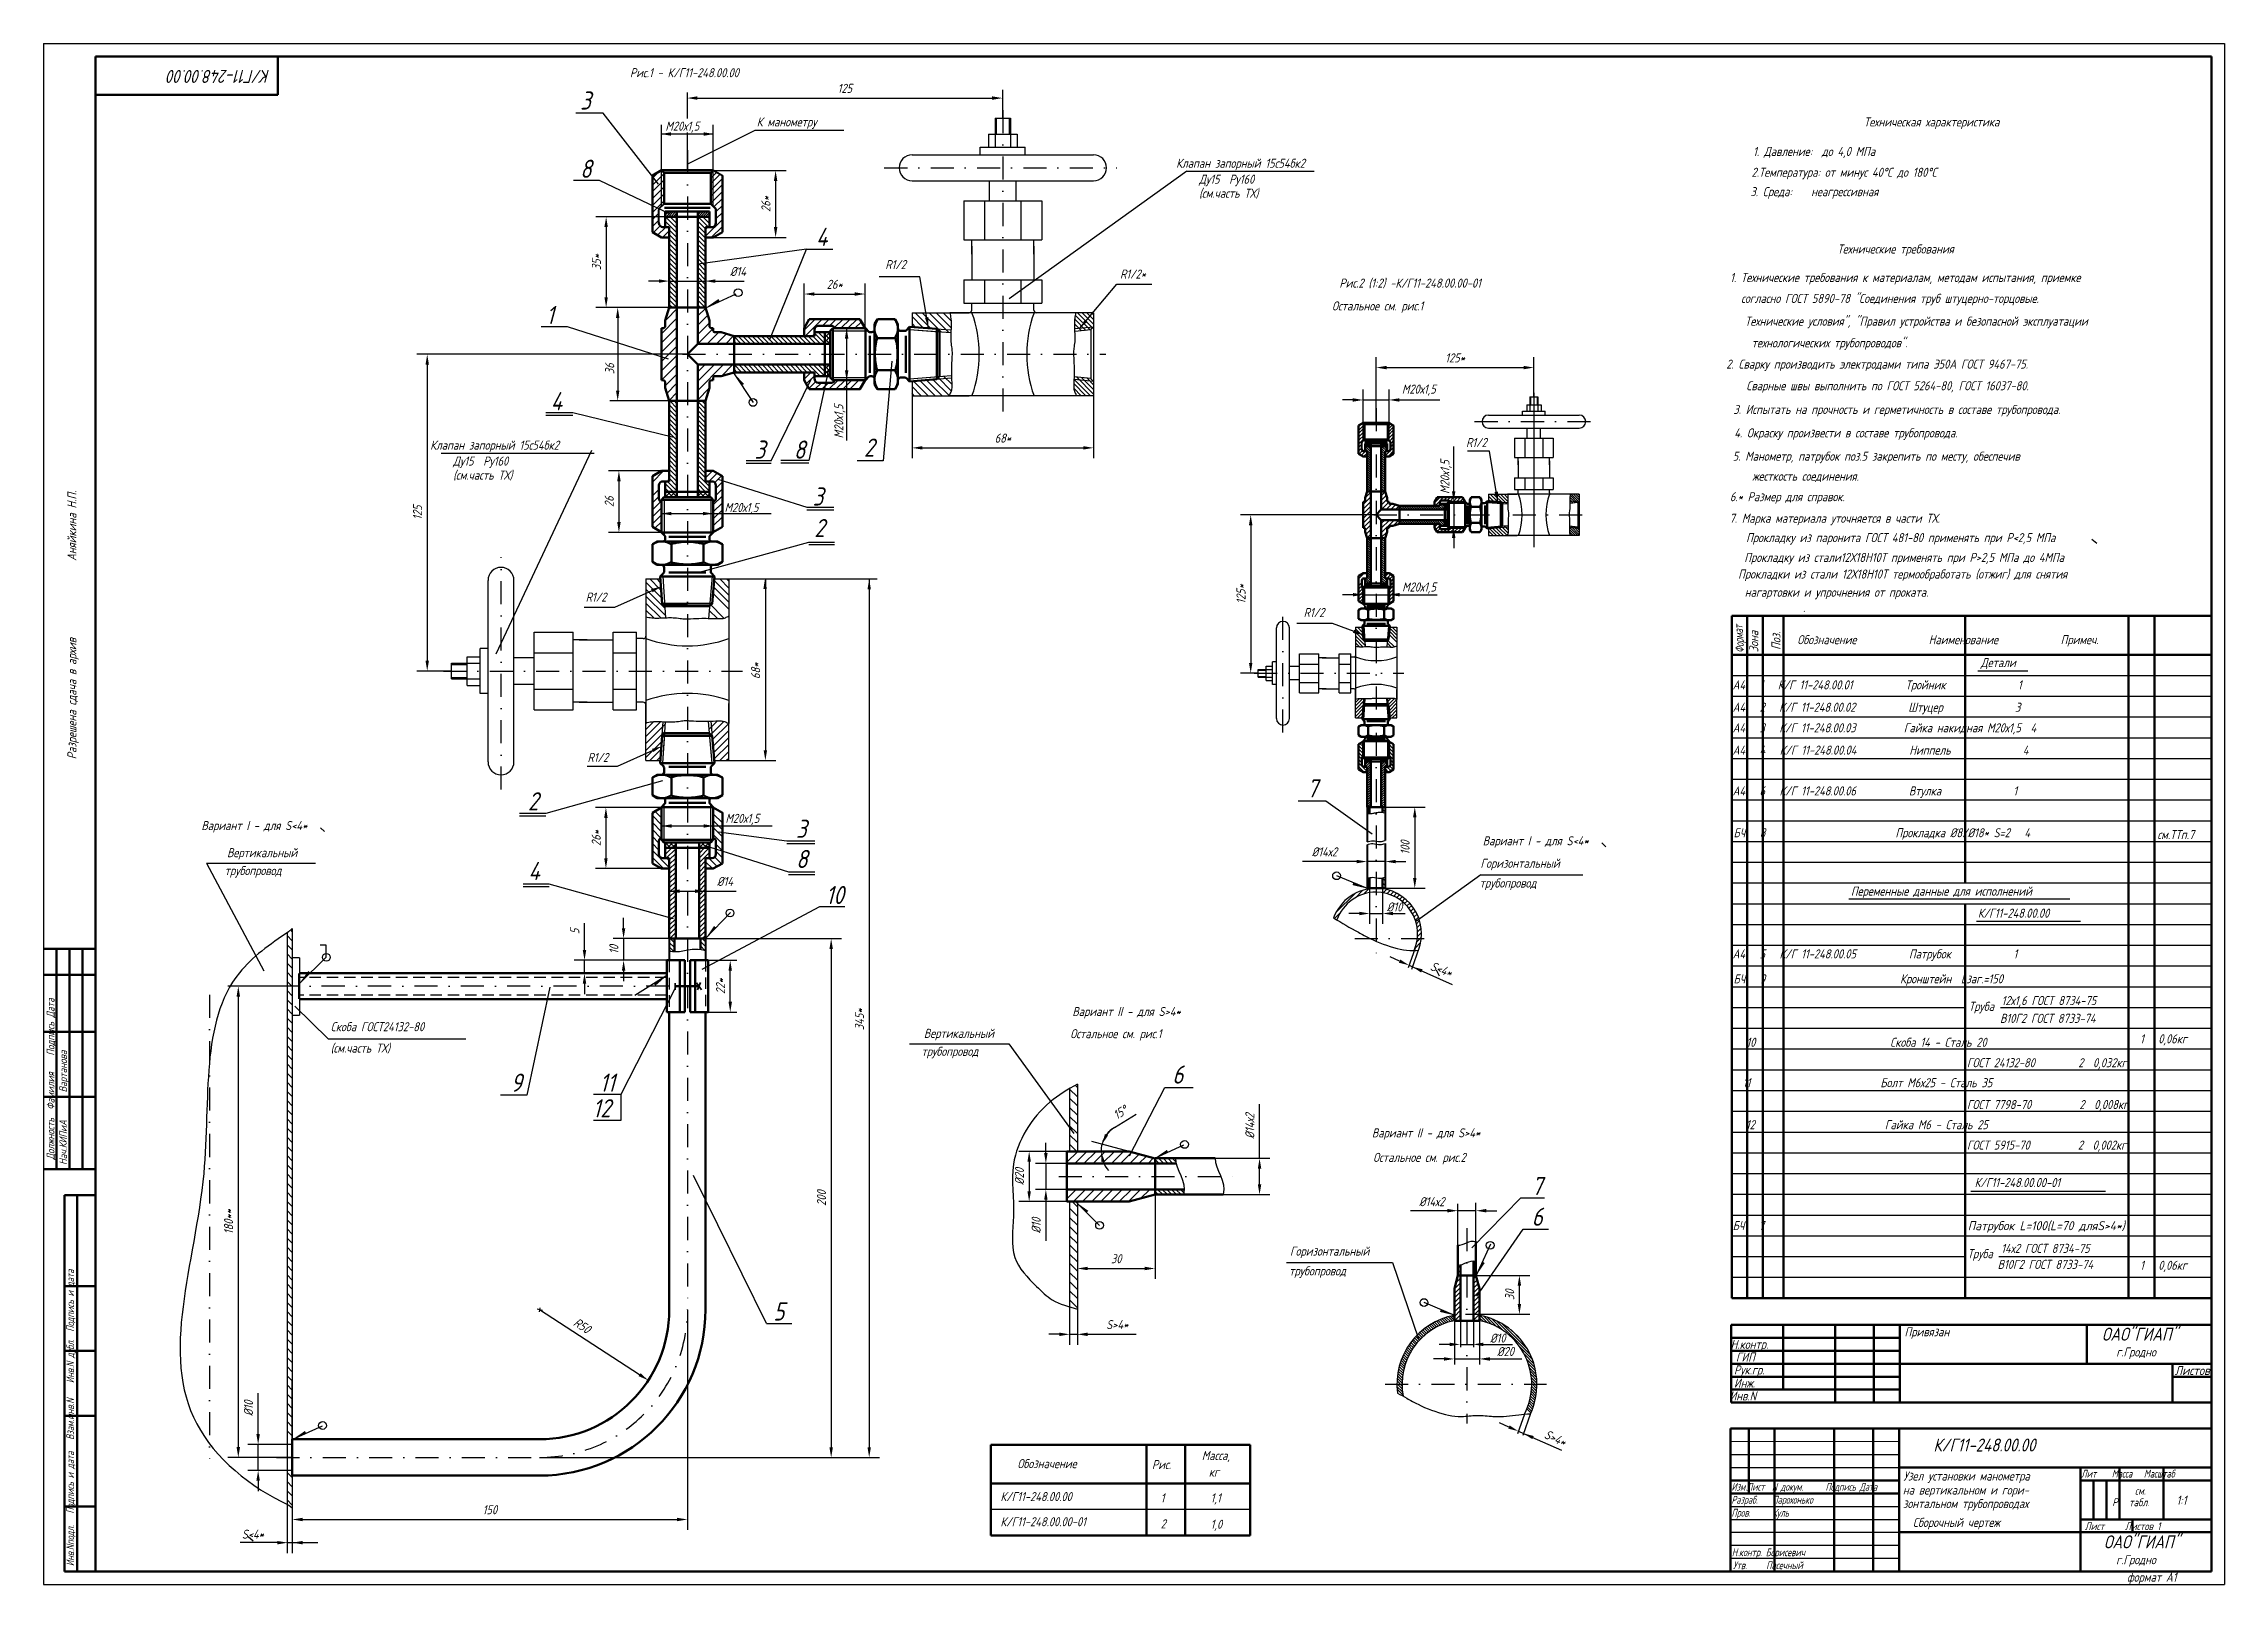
# Model space of a CAD drawing. Header units: inches. Extents: x 5621 to 6462, y 3850 to 4444.
import ezdxf
from ezdxf.enums import TextEntityAlignment as Align

# ---------------------------------------------------------------- set-up
doc = ezdxf.new("R2010")
doc.units = ezdxf.units.IN
doc.header["$LTSCALE"] = 0.7
doc.header["$MEASUREMENT"] = 0
doc.linetypes.add('DASHDOT', pattern=[25.4, 12.7, -6.35, 0, -6.35])
doc.linetypes.add('HIDDEN', pattern=[9.525, 6.35, -3.175])
doc.styles.get("Standard").update_dxf_attribs({"font": 'romand.shx', "width": 0.8, "oblique": 15, "height": 3.5})
doc.dimstyles.get("Standard").update_dxf_attribs({"dimtxt": 3.5, "dimasz": 4, "dimexe": 4, "dimexo": 0, "dimgap": 2, "dimtad": 1, "dimdec": 0, "dimdsep": 46, "dimtxsty": 'Standard', "dimcen": 0.09, "dimadec": 0, "dimazin": 0, "dimtfac": 1, "dimtdec": 0, "dimtmove": 0, "dimatfit": 3, "dimfxl": 0.18, "dimtolj": 1, "dimtzin": 0, "dimlwd": 25, "dimlwe": 25, "dimarcsym": 0})
pattern_1 = [(45, (-6870.5241, 2392.3344), (-0.88388348, 0.88388348), [])]

msp = doc.modelspace()

# ---------------------------------------------------------------- texts
at = {"linetype": 'Continuous', "lineweight": 25, "oblique": 15, "width": 0.8}
for s, p in [('Остальное см. рис.1', (6117.98, 4341.24)), ('Остальное см. рис.1', (6017.03, 4060.67)), ('Остальное см. рис.2', (6133.82, 4012.97))]:
    msp.add_text(s, height=3.5, dxfattribs=at).set_placement(p)
at = {"lineweight": 25, "oblique": 15, "width": 0.8}
for s, p in [('Зона', (6282.35, 4209.49)), ('Поз.', (6290.92, 4210.39))]:
    msp.add_text(s, height=3.5, rotation=90, dxfattribs=at).set_placement(p)
at = {"lineweight": 25, "oblique": 15, "width": 0.65704}
msp.add_text('Патрубок L=100(L=70 дляS>4*)', height=3.5, dxfattribs=at).set_placement((6363.12, 3986.64), (6423.68, 3986.64), align=Align.FIT)
at = {"color": 0, "linetype": 'Continuous', "lineweight": 25, "oblique": 15, "width": 0.8}
msp.add_text('Н.контр.', height=3.5, rotation=0.32356, dxfattribs=at).set_placement((6271.7, 3940.85))
for s, p in [('Привязан', (6338.75, 3945.72)), ('ГИП', (6273.71, 3935.99)), ('Рук.гр.', (6272.97, 3931.04)), ('Инж.', (6272.97, 3925.97)), (' Инв.N', (6269.44, 3921))]:
    msp.add_text(s, height=3.5, dxfattribs=at).set_placement(p)
at = {"color": 0, "linetype": 'Continuous', "lineweight": 25, "oblique": 15, "width": 0.626739}
msp.add_text('Листов', height=3.5, dxfattribs=at).set_placement((6442.96, 3930.8), (6456.43, 3930.8), align=Align.FIT)
at = {"lineweight": 25, "oblique": 15, "width": 0.8}
msp.add_text('1:1', height=3.5, dxfattribs=at).set_placement((6443.62, 3880.8))
at = {"lineweight": 35, "insert": (5708.4, 4428.96), "char_height": 5, "width": 116.2188, "attachment_point": 1, "rotation": 180}
msp.add_mtext('К/Г11-248.00.00 ', dxfattribs=at)
at = {"lineweight": 25, "attachment_point": 1}
for s, insert, char_height, width in [('Рис.1 - К/Г11-248.00.00', (5847.21, 4434.65), 3.5, 62.4197), ('К манометру', (5896.11, 4415.68), 3.5, 44.6012), ('Техническая характеристика', (6323.09, 4415.66), 3.5, 128.6102), ('М20х1,5', (5860.88, 4414.06), 3.5, 35.6639), ('Клапан запорный 15с54бк2', (6057.85, 4399.74), 3.5, 70.9958), ('1. Давление:  до 4,0 МПа ', (6280.34, 4404.29), 3.5, 144.1261), ('Ду15  Ру160', (6066.7, 4393.59), 3.5, 41.1648), ('2.Температура: от минус 40%%DС до 180%%DС ', (6279.73, 4396.26), 3.5, 171.4087), ('(см.часть ТХ)', (6066.7, 4388.18), 3.5, 43.7185), ('3. Среда:    неагрессивная', (6279.32, 4388.79), 3.5, 121.0246), ('Технические требования', (6312.85, 4366.69), 3.5, 102.7909), ('R1/2', (5945.69, 4360.68), 3.5, 32.719), ('R1/2*', (6036.21, 4357.02), 3.5, 32.719), ('Рис.2 (1:2) -К/Г11-248.00.00-01', (6120.8, 4353.54), 3.5, 78.6431), ('1. Технические требования к материалам, методам испытания, приемке ', (6271.48, 4355.69), 3.5, 177.1895), (' согласно ГОСТ 5890-78 "Соединения труб штуцерно-торцовые.', (6273.88, 4347.63), 3.5, 228.4083), ('Технические условия", "Правил устройства и безопасной эксплуатации ', (6277.23, 4338.85), 3.5, 203.9525), (' технологических трубопроводов".', (6277.95, 4330.5), 3.5, 162.0615), (' 2. Сварку производить электродами типа Э50А ГОСТ 9467-75.', (6268.14, 4322.3), 3.5, 193.0074), ('Сварные швы выполнить по ГОСТ 5264-80, ГОСТ 16037-80.', (6277.74, 4313.95), 3.5, 152.7503), ('3. Испытать на прочность и герметичность в составе трубопровода.', (6272.74, 4304.83), 3.5, 200.573), ('Клапан запорный 15с54бк2', (5770.17, 4291.06), 3.5, 70.9958), ('R1/2', (6169.65, 4292.07), 3.5, 30.8241), ('4. Окраску произвести в составе трубопровода.', (6273.08, 4295.79), 3.5, 159.0384), ('Ду15  Ру160', (5779.02, 4284.92), 3.5, 41.1648), ('5. Манометр, патрубок поз.5 закрепить по месту, обеспечив', (6272.47, 4286.81), 3.5, 172.3302), ('(см.часть ТХ)', (5779.02, 4279.5), 3.5, 43.7185), ('  жесткость соединения.', (6276.33, 4279.1), 3.5, 150.2053), ('М20х1,5', (5883.7, 4267.03), 3.5, 35.6639), ('6.* Размер для справок.', (6271.41, 4271.18), 3.5, 182.1899), ('7. Марка материала уточняется в части ТХ.', (6271.24, 4262.88), 3.5, 162.0615), ('Прокладку из стали12Х18Н10Т применять при Р>2,5 МПа до 4МПа', (6276.95, 4247.77), 3.5, 162.0615), ('Прокладку из паронита ГОСТ 481-80 применять при Р<2,5 МПа', (6277.65, 4255.41), 3.5, 162.0615), (' Прокладки из стали 12Х18Н10Т термообработать (отжиг) для снятия ', (6272.72, 4241.37), 3.5, 184.8861), ('R1/2', (5830.15, 4232.47), 3.5, 32.719), ('нагартовки и упрочнения от проката.', (6277.13, 4234.36), 3.5, 179.2446), ('R1/2', (6107.03, 4226.54), 3.5, 30.8241), (' Обозначение               Наименование             Примеч.', (6295.55, 4216.07), 3.5, 160.8509), ('Детали', (6368.18, 4207.23), 3.5, 34.5782), ('А4   1   К/Г 11-248.00.01           Тройник               1', (6272.45, 4198.64), 3.5, 191.907), ('А4   2   К/Г 11-248.00.02           Штуцер               3', (6272.45, 4190.02), 3.5, 191.907), ('А4   3   К/Г 11-248.00.03          Гайка накидная М20х1,5  4', (6272.45, 4182.09), 3.5, 191.907), ('А4   4   К/Г 11-248.00.04           Ниппель               4', (6272.45, 4173.49), 3.5, 191.907), ('R1/2', (5830.86, 4170.66), 3.5, 32.719), ('А4   6   К/Г 11-248.00.06           Втулка               1', (6272.45, 4157.76), 3.5, 191.907), ('М20х1,5', (5884.03, 4147.18), 3.5, 35.6639), ('Вариант I - для S<4*', (5681.94, 4144.4), 3.5, 62.4197), ('Вариант I - для S<4*', (6176.08, 4138.52), 3.5, 62.4197), ('БЧ   8                           Прокладка %%C8/%%C18* S=2   4      ', (6272.8, 4141.63), 3.5, 191.907), ('см.ТТп.7', (6436.26, 4140.91), 3.5, 20.238), ('Вертикальный  ', (5691.84, 4133.95), 3.5, 77.5752), ('Горизонтальный ', (6175.2, 4129.86), 3.5, 77.5752), ('трубопровод', (5690.91, 4127.03), 3.5, 77.5752), ('трубопровод', (6174.86, 4122.23), 3.5, 77.5752), ('Переменные данные для исполнений', (6318.08, 4119.12), 3.5, 113.5663), ('К/Г11-248.00.00', (6367.02, 4110.63), 3.5, 72.9349), ('А4   5   К/Г 11-248.00.05           Патрубок             1', (6272.45, 4094.93), 3.5, 191.907), ('БЧ   9                            Кронштейн  Lзаг.=150       ', (6272.8, 4085.32), 3.5, 191.907), ('Вариант II - для S>4*', (6017.82, 4072.71), 3.5, 62.4197), ('Труба', (6363.53, 4074.7), 3.5, 36.5786), ('12х1,6 ГОСТ 8734-75', (6376.18, 4076.95), 3.5, 73.1572), ('Скоба ГОСТ24132-80', (5731.82, 4066.85), 3.5, 61.6869), ('Вертикальный  ', (5960.56, 4064.29), 3.5, 77.5752), ('В10Г2 ГОСТ 8733-74', (6375.58, 4070.07), 3.5, 72.5735), ('1   0,06кг', (6429.58, 4062.18), 3.5, 33.2304), ('(см.часть ТХ)', (5731.82, 4058.6), 3.5, 69.9357), ('трубопровод', (5959.63, 4057.36), 3.5, 77.5752), ('       10                            Скоба 14 - Сталь 20', (6264.76, 4060.85), 3.5, 194.5554), ('        11                           Болт М6х25 - Сталь 35', (6261.52, 4045.27), 3.5, 194.5554), ('     ГОСТ 24132-80         2  0,032кг', (6353.51, 4052.97), 3.5, 105.0633), ('     ГОСТ 7798-70          2  0,008кг', (6353.51, 4036.85), 3.5, 105.0633), ('        12                           Гайка М6 - Сталь 25', (6262.7, 4029.08), 3.5, 194.5554), ('Вариант II - для S>4*', (6133.34, 4025.92), 3.5, 62.4197), ('     ГОСТ 5915-70          2  0,002кг', (6353.51, 4021.21), 3.5, 105.0633), ('К/Г11-248.00.00-01', (6365.78, 4006.78), 3.5, 72.9349), ('БЧ   7                                ', (6272.45, 3990.18), 3.5, 191.907), ('Горизонтальный ', (6101.75, 3980.33), 3.5, 77.5752), ('Труба', (6363.02, 3979.34), 3.5, 36.5786), ('14х2 ГОСТ 8734-75', (6376.02, 3981.39), 3.5, 73.1572), ('трубопровод', (6101.42, 3972.71), 3.5, 77.5752), ('В10Г2 ГОСТ 8733-74', (6374.65, 3975.22), 3.5, 72.5735), ('1   0,06кг', (6429.58, 3974.87), 3.5, 33.2304), ('г.Гродно', (6420.4, 3941.45), 3.5, 35.0627), ('Обозначение', (5996.65, 3898.4), 3.5, 58.6773), ('Рис.', (6048.52, 3898.05), 3.5, 17.2362), ('Масса,', (6067.74, 3901.52), 3.5, 17.2362), ('кг', (6070.44, 3895.14), 3.5, 13.5412), ('{\\W0.7;Лит    Масса   Масштаб}', (6406.85, 3894.29), 3, 48.3624), (' К/Г11-248.00.00', (5988.23, 3885.7), 3.5, 78.6431), ('{\\W0.6; Изм.Лист  N докум.      Подпись Дата\\P Разраб.    Парохонько\\P Пров.      Куль}', (6270.58, 3889.23), 3, 75.9719), ('см.', (6427.59, 3887.69), 3, 4.7355), ('1', (6051.88, 3885.18), 3.5, 9.7097), ('1,1', (6071.13, 3885.18), 3.5, 9.7097), ('Р', (6418.86, 3883.31), 3, 4.7355), ('табл.', (6425.34, 3883.23), 3, 4.7355), (' К/Г11-248.00.00-01', (5988.23, 3876.01), 3.5, 78.6431), ('2', (6051.88, 3875.21), 3.5, 9.7097), ('1,0', (6071.13, 3875.03), 3.5, 9.7097), ('Лист     Листов 1', (6408.26, 3874.05), 3, 49.4707), ('{\\W0.7; Н.контр. Борисевич}', (6270.64, 3863.96), 3, 40.546), ('г.Гродно', (6420.35, 3861.36), 3.5, 35.0627), ('{\\W0.7;Утв.     Пасечный}', (6272.58, 3858.97), 3, 39.2217), ('формат А1', (6424.56, 3854.64), 3.5, 32.7454)]:
    msp.add_mtext(s, dxfattribs=dict(at, insert=insert, char_height=char_height, width=width))
at = {"lineweight": 35, "attachment_point": 1}
for s, insert, char_height, width in [('3', (5828.01, 4425.68), 7, 25.8231), ('8', (5828.01, 4399.36), 7, 25.8231), ('4', (5918.97, 4373.12), 7, 25.8231), ('1', (5814.93, 4342.99), 7, 25.8231), ('4', (5816.68, 4309.75), 7, 25.8231), ('3', (5895.25, 4291.09), 7, 25.8231), ('8', (5910.41, 4291.09), 7, 25.8231), ('2', (5937.45, 4291.87), 7, 25.8231), ('3', (5917.65, 4273.02), 7, 25.8231), ('2', (5918.28, 4260.85), 7, 25.8231), ('2', (5807.88, 4155.51), 7, 25.8231), ('7', (6108.29, 4160.47), 7, 25.8231), ('3', (5911.21, 4144.91), 7, 25.8231), ('8', (5911.28, 4133.27), 7, 25.8231), ('4', (5808.05, 4128.64), 7, 25.8231), ('10', (5922.73, 4119.38), 7, 25.8231), ('9', (5801.23, 4047.03), 7, 25.8231), ('11', (5835.53, 4047.03), 7, 25.8231), ('6', (6056.37, 4050.16), 7, 25.8231), ('12', (5832.84, 4037.17), 7, 25.8231), ('7', (6194.96, 4007.18), 7, 25.8231), ('6', (6194.96, 3995.34), 7, 25.8231), ('5', (5902.51, 3958.83), 7, 25.8231), ('ОАО"ГИАП"', (6414.87, 3949.07), 5, 36.171), ('К/Г11-248.00.00 ', (6349.88, 3906.33), 5, 116.2188), ('на вертикальном и гори-', (6338.09, 3888.24), 3.5, 67.3555), ('Узел установки манометра', (6338.31, 3893.64), 3.5, 67.1383), ('зонтальном трубопроводах', (6338.15, 3883), 3.5, 70.996), (' Сборочный чертеж', (6340.14, 3875.74), 3.5, 67.3555), ('ОАО"ГИАП"', (6415.65, 3869), 5, 36.171)]:
    msp.add_mtext(s, dxfattribs=dict(at, insert=insert, char_height=char_height, width=width))
at = {"lineweight": 25, "char_height": 3.5, "attachment_point": 5}
for s, insert in [('\\A1;125', (5930.08, 4426.87)), ('%%C14', (5888.87, 4356.25)), ('\\A1;26*', (5926.14, 4351.32)), ('\\A1;М20х1,5', (6151.43, 4310.5)), ('\\A1;М20х1,5', (6151.53, 4234.21)), ('%%C14', (5883.86, 4121.11)), ('%%C10', (6142.08, 4111.27)), ('\\A1;%%C14х2', (6156.42, 3997.65)), ('150', (5793.19, 3878.88)), (' S<4*', (5700.84, 3869.45))]:
    msp.add_mtext(s, dxfattribs=dict(at, insert=insert))
for s, insert, rotation in [('\\A1;35*', (5834.28, 4359.86), 90), ('36', (5839.41, 4318.76), 90), ('\\A1;68*', (5895.69, 4202.28), 90), (' S<4*', (6159.22, 4087.53), 340.02669), ('\\A1;22*', (5882.14, 4080.7), 90), ('\\A1;345*', (5935.73, 4067.93), 90), ('\\A1;200', (5921.06, 3999.02), 90), ('\\A1;30', (6186.48, 3961.74), 90), ('\\A1;R50', (5828.77, 3949.85), 326.93494), ('\\A1;%%C10', (6181.87, 3945.04), 0.99304), ('\\A1;%%C20', (6184.85, 3939.87), 0.99304), ('S>4*', (6204.02, 3906.53), 336.16185)]:
    msp.add_mtext(s, dxfattribs=dict(at, insert=insert, rotation=rotation))
at = {"lineweight": 25, "attachment_point": 1}
for s, insert, char_height, width, rotation in [('М20х1,5', (5926, 4291.89), 3.5, 34.3225, 90), ('М20х1,5', (6159.77, 4270.49), 3.5, 34.3225, 90), ('Разрешена сдача в архив                Аняйкина Н.П.', (5630.25, 4168.19), 3.5, 273.9552, 90), ('{\\W0.6;Формат}', (6273.46, 4209.09), 3.5, 24.1201, 93.2058), ('Должность  Фамилия    Подпись Дата', (5622.3, 4013.78), 3, 85.2134, 90), ('Вартанова', (5627.12, 4039.77), 3, 62.2383, 90), ('Нач.КИПиА', (5627.13, 4011.8), 3, 66.6475, 90), ('{\\W0.7; Инв.Nподл.   Подпись и дата   Взам.инв.N    Инв.N дубл.  Подпись и дата}', (5629.86, 3855.65), 3, 144.2887, 90)]:
    msp.add_mtext(s, dxfattribs=dict(at, insert=insert, char_height=char_height, width=width, rotation=rotation))

# ---------------------------------------------------------------- blocks, each defined once
blk = doc.blocks.new('*X3')
at = {"color": 0}
for p, q in [((659.41, 734.85), (661.46, 736.89)), ((659.41, 736.65), (659.66, 736.89)), ((661.53, 734), (659.41, 736.12)), ((659.41, 733.05), (661.53, 735.17)), ((661.35, 732.39), (659.41, 734.32)), ((659.55, 732.39), (659.41, 732.52)), ((661.53, 735.79), (660.44, 736.89)), ((660.55, 732.39), (661.53, 733.38))]:
    blk.add_line(p, q, dxfattribs=at)
blk = doc.blocks.new('*D4')
at = {"color": 0, "lineweight": 25, "transparency": 16777216}
for p, q in [((5879.61, 4395.14), (5907.4, 4395.14)), ((5903.4, 4391.14), (5903.4, 4373.36)), ((5879.36, 4369.36), (5907.4, 4369.36))]:
    blk.add_line(p, q, dxfattribs=at)
for points in [[(5902.73, 4391.14), (5904.06, 4391.14), (5903.4, 4395.14)], [(5902.73, 4373.36), (5904.06, 4373.36), (5903.4, 4369.36)]]:
    blk.add_solid(points, dxfattribs=at)
at = {"layer": 'DEFPOINTS', "color": 0, "lineweight": 25, "transparency": 16777216}
for p in [(5879.61, 4395.14), (5879.36, 4369.36), (5903.4, 4369.36)]:
    blk.add_point(p, dxfattribs=at)
at = {"color": 0, "lineweight": 25, "transparency": 16777216, "insert": (5899.65, 4382.25), "char_height": 3.5, "attachment_point": 5, "rotation": 90}
blk.add_mtext('\\A1;26*', dxfattribs=at)
blk = doc.blocks.new('*D8')
at = {"color": 0, "lineweight": 25, "transparency": 16777216}
for p, q in [((5956.01, 4308.36), (5956.01, 4284.26)), ((6026.01, 4308.36), (6026.01, 4284.26)), ((5960.01, 4288.26), (6022.01, 4288.26))]:
    blk.add_line(p, q, dxfattribs=at)
for points in [[(5960.01, 4288.93), (5960.01, 4287.6), (5956.01, 4288.26)], [(6022.01, 4288.93), (6022.01, 4287.6), (6026.01, 4288.26)]]:
    blk.add_solid(points, dxfattribs=at)
at = {"layer": 'DEFPOINTS', "color": 0, "lineweight": 25, "transparency": 16777216}
for p in [(5956.01, 4308.36), (6026.01, 4308.36), (6026.01, 4288.26)]:
    blk.add_point(p, dxfattribs=at)
at = {"color": 0, "lineweight": 25, "transparency": 16777216, "insert": (5991.01, 4292.01), "char_height": 3.5, "attachment_point": 5}
blk.add_mtext('\\A1;68*', dxfattribs=at)
blk = doc.blocks.new('*D5')
at = {"color": 0, "lineweight": 25, "transparency": 16777216}
for p, q in [((5859.36, 4149.61), (5833.95, 4149.61)), ((5837.95, 4145.61), (5837.95, 4130.06)), ((5860.13, 4126.06), (5833.95, 4126.06))]:
    blk.add_line(p, q, dxfattribs=at)
for points in [[(5837.29, 4145.61), (5838.62, 4145.61), (5837.95, 4149.61)], [(5837.29, 4130.06), (5838.62, 4130.06), (5837.95, 4126.06)]]:
    blk.add_solid(points, dxfattribs=at)
at = {"layer": 'DEFPOINTS', "color": 0, "lineweight": 25, "transparency": 16777216}
for p in [(5859.36, 4149.61), (5837.95, 4126.06), (5860.13, 4126.06)]:
    blk.add_point(p, dxfattribs=at)
at = {"color": 0, "lineweight": 25, "transparency": 16777216, "insert": (5834.2, 4137.83), "char_height": 3.5, "attachment_point": 5, "rotation": 90}
blk.add_mtext('\\A1;26*', dxfattribs=at)
blk = doc.blocks.new('*D6')
at = {"color": 0, "lineweight": 25, "transparency": 16777216}
for p, q in [((5859.36, 4279.36), (5838.96, 4279.36)), ((5842.96, 4275.36), (5842.96, 4259.68)), ((5859.36, 4255.68), (5838.96, 4255.68))]:
    blk.add_line(p, q, dxfattribs=at)
for points in [[(5842.29, 4275.36), (5843.63, 4275.36), (5842.96, 4279.36)], [(5842.29, 4259.68), (5843.63, 4259.68), (5842.96, 4255.68)]]:
    blk.add_solid(points, dxfattribs=at)
at = {"layer": 'DEFPOINTS', "color": 0, "lineweight": 25, "transparency": 16777216}
for p in [(5859.36, 4279.36), (5842.96, 4255.68), (5859.36, 4255.68)]:
    blk.add_point(p, dxfattribs=at)
at = {"color": 0, "lineweight": 25, "transparency": 16777216, "insert": (5839.21, 4267.52), "char_height": 3.5, "attachment_point": 5, "rotation": 90}
blk.add_mtext('\\A1;26', dxfattribs=at)
blk = doc.blocks.new('*D9')
at = {"color": 0, "lineweight": 25, "transparency": 16777216}
for p, q in [((5844.76, 4103.06), (5844.76, 4107.06)), ((5862.36, 4099.06), (5840.76, 4099.06)), ((5844.76, 4099.06), (5844.76, 4090.7)), ((5861.41, 4090.7), (5840.76, 4090.7)), ((5844.76, 4086.7), (5844.76, 4082.7))]:
    blk.add_line(p, q, dxfattribs=at)
for points in [[(5844.1, 4103.06), (5845.43, 4103.06), (5844.76, 4099.06)], [(5844.1, 4086.7), (5845.43, 4086.7), (5844.76, 4090.7)]]:
    blk.add_solid(points, dxfattribs=at)
at = {"layer": 'DEFPOINTS', "color": 0, "lineweight": 25, "transparency": 16777216}
for p in [(5862.36, 4099.06), (5844.76, 4090.7), (5861.41, 4090.7)]:
    blk.add_point(p, dxfattribs=at)
at = {"color": 0, "lineweight": 25, "transparency": 16777216, "insert": (5841.01, 4094.88), "char_height": 3.5, "attachment_point": 5, "rotation": 90}
blk.add_mtext('\\A1;10', dxfattribs=at)
blk = doc.blocks.new('*D10')
at = {"color": 0, "lineweight": 25, "transparency": 16777216}
for p, q in [((5829.69, 4094.7), (5829.69, 4105.06)), ((5861.41, 4090.7), (5825.69, 4090.7)), ((5829.69, 4085.7), (5829.69, 4090.7)), ((5861.41, 4085.7), (5825.69, 4085.7)), ((5829.69, 4081.7), (5829.69, 4077.7))]:
    blk.add_line(p, q, dxfattribs=at)
for points in [[(5829.03, 4094.7), (5830.36, 4094.7), (5829.69, 4090.7)], [(5829.03, 4081.7), (5830.36, 4081.7), (5829.69, 4085.7)]]:
    blk.add_solid(points, dxfattribs=at)
at = {"layer": 'DEFPOINTS', "color": 0, "lineweight": 25, "transparency": 16777216}
for p in [(5829.69, 4090.7), (5861.41, 4090.7), (5861.41, 4085.7)]:
    blk.add_point(p, dxfattribs=at)
at = {"color": 0, "lineweight": 25, "transparency": 16777216, "insert": (5825.94, 4101.88), "char_height": 3.5, "attachment_point": 5, "rotation": 90}
blk.add_mtext('\\A1;5', dxfattribs=at)
blk = doc.blocks.new('*D11')
at = {"color": 0, "lineweight": 25, "transparency": 16777216}
for p, q in [((5703.83, 3908.06), (5703.83, 3923.88)), ((5715.01, 3904.06), (5699.83, 3904.06)), ((5703.83, 3894.06), (5703.83, 3904.06)), ((5715.01, 3894.06), (5699.83, 3894.06)), ((5703.83, 3890.06), (5703.83, 3886.06))]:
    blk.add_line(p, q, dxfattribs=at)
for points in [[(5703.16, 3908.06), (5704.49, 3908.06), (5703.83, 3904.06)], [(5703.16, 3890.06), (5704.49, 3890.06), (5703.83, 3894.06)]]:
    blk.add_solid(points, dxfattribs=at)
at = {"layer": 'DEFPOINTS', "color": 0, "lineweight": 25, "transparency": 16777216}
for p in [(5703.83, 3904.06), (5715.01, 3904.06), (5715.01, 3894.06)]:
    blk.add_point(p, dxfattribs=at)
at = {"color": 0, "lineweight": 25, "transparency": 16777216, "insert": (5700.08, 3917.97), "char_height": 3.5, "attachment_point": 5, "rotation": 90}
blk.add_mtext('\\A1;%%C10', dxfattribs=at)
blk = doc.blocks.new('*D12')
at = {"color": 0, "lineweight": 25, "transparency": 16777216}
for p, q in [((5719.74, 4080.7), (5692.18, 4080.7)), ((5696.18, 4076.7), (5696.18, 3903.06)), ((5717.01, 3899.06), (5692.18, 3899.06))]:
    blk.add_line(p, q, dxfattribs=at)
for points in [[(5695.51, 4076.7), (5696.85, 4076.7), (5696.18, 4080.7)], [(5695.51, 3903.06), (5696.85, 3903.06), (5696.18, 3899.06)]]:
    blk.add_solid(points, dxfattribs=at)
at = {"layer": 'DEFPOINTS', "color": 0, "lineweight": 25, "transparency": 16777216}
for p in [(5719.74, 4080.7), (5696.18, 3899.06), (5717.01, 3899.06)]:
    blk.add_point(p, dxfattribs=at)
at = {"color": 0, "lineweight": 25, "transparency": 16777216, "insert": (5692.43, 3989.88), "char_height": 3.5, "attachment_point": 5, "rotation": 90}
blk.add_mtext('\\A1;180**', dxfattribs=at)
blk = doc.blocks.new('*D13')
at = {"color": 0, "lineweight": 25, "transparency": 16777216}
for p, q in [((6007.61, 4016.36), (6007.61, 4020.36)), ((6015.76, 4012.36), (6003.61, 4012.36)), ((6007.61, 4012.36), (6007.61, 4002.36)), ((6015.76, 4002.36), (6003.61, 4002.36)), ((6007.61, 3998.36), (6007.61, 3982.53))]:
    blk.add_line(p, q, dxfattribs=at)
for points in [[(6006.94, 4016.36), (6008.27, 4016.36), (6007.61, 4012.36)], [(6006.94, 3998.36), (6008.27, 3998.36), (6007.61, 4002.36)]]:
    blk.add_solid(points, dxfattribs=at)
at = {"layer": 'DEFPOINTS', "color": 0, "lineweight": 25, "transparency": 16777216}
for p in [(6015.76, 4012.36), (6007.61, 4002.36), (6015.76, 4002.36)]:
    blk.add_point(p, dxfattribs=at)
at = {"color": 0, "lineweight": 25, "transparency": 16777216, "insert": (6003.86, 3988.44), "char_height": 3.5, "attachment_point": 5, "rotation": 90}
blk.add_mtext('\\A1;%%C10', dxfattribs=at)
blk = doc.blocks.new('*D14')
at = {"color": 0, "lineweight": 25, "transparency": 16777216}
for p, q in [((6015.76, 4017.03), (5997.17, 4017.03)), ((6001.17, 4013.03), (6001.17, 4001.68)), ((6015.76, 3997.68), (5997.17, 3997.68))]:
    blk.add_line(p, q, dxfattribs=at)
for points in [[(6000.51, 4013.03), (6001.84, 4013.03), (6001.17, 4017.03)], [(6000.51, 4001.68), (6001.84, 4001.68), (6001.17, 3997.68)]]:
    blk.add_solid(points, dxfattribs=at)
at = {"layer": 'DEFPOINTS', "color": 0, "lineweight": 25, "transparency": 16777216}
for p in [(6015.76, 4017.03), (6001.17, 3997.68), (6015.76, 3997.68)]:
    blk.add_point(p, dxfattribs=at)
at = {"color": 0, "lineweight": 25, "transparency": 16777216, "insert": (5997.42, 4007.35), "char_height": 3.5, "attachment_point": 5, "rotation": 90}
blk.add_mtext('\\A1;%%C20', dxfattribs=at)
blk = doc.blocks.new('*D15')
at = {"color": 0, "lineweight": 25, "transparency": 16777216}
for p, q in [((6034.04, 4026.25), (6042.44, 4031.43)), ((6039.73, 4017.03), (6025.4, 4020.87))]:
    blk.add_line(p, q, dxfattribs=at)
for start, end in [(121.66195, 165), (122.44358, 143.72179), (165, 180), (201.27821, 222.55642)]:
    blk.add_arc((6039.73, 4017.03), 10.83, start, end, dxfattribs=at)
for points in [[(6031.6, 4023.15), (6030.39, 4023.73), (6029.27, 4019.83)], [(6028.98, 4012.97), (6030.29, 4013.22), (6028.9, 4017.03)]]:
    blk.add_solid(points, dxfattribs=at)
at = {"layer": 'DEFPOINTS', "color": 0, "lineweight": 25, "transparency": 16777216}
for p in [(6015.76, 4017.03), (6028.94, 4017.97), (6039.73, 4017.03), (6039.73, 4017.03), (6049.73, 4014.35)]:
    blk.add_point(p, dxfattribs=at)
at = {"color": 0, "lineweight": 25, "transparency": 16777216, "insert": (6036.28, 4032.03), "char_height": 3.5, "attachment_point": 5, "rotation": 31.66195}
blk.add_mtext('\\A1;15°', dxfattribs=at)
blk = doc.blocks.new('*D16')
at = {"color": 0, "lineweight": 25, "transparency": 16777216}
for p, q in [((6090.02, 4014.36), (6090.02, 4035.25)), ((6072.91, 4014.36), (6094.02, 4014.36)), ((6090.02, 4004.36), (6090.02, 4010.36)), ((6075.97, 4000.36), (6094.02, 4000.36))]:
    blk.add_line(p, q, dxfattribs=at)
for points in [[(6089.36, 4010.36), (6090.69, 4010.36), (6090.02, 4014.36)], [(6089.36, 4004.36), (6090.69, 4004.36), (6090.02, 4000.36)]]:
    blk.add_solid(points, dxfattribs=at)
at = {"layer": 'DEFPOINTS', "color": 0, "lineweight": 25, "transparency": 16777216}
for p in [(6072.91, 4014.36), (6090.02, 4014.36), (6075.97, 4000.36)]:
    blk.add_point(p, dxfattribs=at)
at = {"color": 0, "lineweight": 25, "transparency": 16777216, "insert": (6086.27, 4026.8), "char_height": 3.5, "attachment_point": 5, "rotation": 90}
blk.add_mtext('\\A1;%%C14х2', dxfattribs=at)
blk = doc.blocks.new('*D17')
at = {"color": 0, "lineweight": 25, "transparency": 16777216}
for p, q in [((6019.76, 3996.91), (6019.76, 3967.89)), ((6049.73, 4000.36), (6049.73, 3967.89)), ((6023.76, 3971.89), (6045.73, 3971.89))]:
    blk.add_line(p, q, dxfattribs=at)
for points in [[(6023.76, 3972.56), (6023.76, 3971.23), (6019.76, 3971.89)], [(6045.73, 3972.56), (6045.73, 3971.23), (6049.73, 3971.89)]]:
    blk.add_solid(points, dxfattribs=at)
at = {"layer": 'DEFPOINTS', "color": 0, "lineweight": 25, "transparency": 16777216}
for p in [(6019.76, 3996.91), (6049.73, 4000.36), (6049.73, 3971.89)]:
    blk.add_point(p, dxfattribs=at)
at = {"color": 0, "lineweight": 25, "transparency": 16777216, "insert": (6034.74, 3975.64), "char_height": 3.5, "attachment_point": 5}
blk.add_mtext('\\A1;30', dxfattribs=at)
blk = doc.blocks.new('*D18')
at = {"color": 0, "lineweight": 25, "transparency": 16777216}
for p, q in [((6016.76, 3957.09), (6016.76, 3942.51)), ((6019.76, 3956.17), (6019.76, 3942.51)), ((6012.76, 3946.51), (6008.76, 3946.51)), ((6016.76, 3946.51), (6019.76, 3946.51)), ((6023.76, 3946.51), (6042.47, 3946.51))]:
    blk.add_line(p, q, dxfattribs=at)
for points in [[(6012.76, 3947.17), (6012.76, 3945.84), (6016.76, 3946.51)], [(6023.76, 3947.17), (6023.76, 3945.84), (6019.76, 3946.51)]]:
    blk.add_solid(points, dxfattribs=at)
at = {"layer": 'DEFPOINTS', "color": 0, "lineweight": 25, "transparency": 16777216}
for p in [(6016.76, 3957.09), (6019.76, 3956.17), (6019.76, 3946.51)]:
    blk.add_point(p, dxfattribs=at)
at = {"color": 0, "lineweight": 25, "transparency": 16777216, "insert": (6035.12, 3950.26), "char_height": 3.5, "attachment_point": 5}
blk.add_mtext('\\A1;S>4*', dxfattribs=at)
blk = doc.blocks.new('*D19')
at = {"color": 0, "lineweight": 25, "transparency": 16777216}
for p, q in [((5869.36, 4324.36), (5765.04, 4324.36)), ((5769.04, 4320.36), (5769.04, 4206.21)), ((5778.35, 4202.21), (5765.04, 4202.21))]:
    blk.add_line(p, q, dxfattribs=at)
for points in [[(5768.37, 4320.36), (5769.7, 4320.36), (5769.04, 4324.36)], [(5768.37, 4206.21), (5769.7, 4206.21), (5769.04, 4202.21)]]:
    blk.add_solid(points, dxfattribs=at)
at = {"layer": 'DEFPOINTS', "color": 0, "lineweight": 25, "transparency": 16777216}
for p in [(5869.36, 4324.36), (5769.04, 4202.21), (5778.35, 4202.21)]:
    blk.add_point(p, dxfattribs=at)
at = {"color": 0, "lineweight": 25, "transparency": 16777216, "insert": (5765.29, 4263.29), "char_height": 3.5, "attachment_point": 5, "rotation": 90}
blk.add_mtext('\\A1;125', dxfattribs=at)
blk = doc.blocks.new('*D20')
at = {"color": 0, "lineweight": 25, "transparency": 16777216}
for p, q in [((6134.98, 4297.91), (6134.98, 4323.22)), ((6195.81, 4307.96), (6195.81, 4323.22)), ((6138.98, 4319.22), (6191.81, 4319.22))]:
    blk.add_line(p, q, dxfattribs=at)
for points in [[(6138.98, 4319.88), (6138.98, 4318.55), (6134.98, 4319.22)], [(6191.81, 4319.88), (6191.81, 4318.55), (6195.81, 4319.22)]]:
    blk.add_solid(points, dxfattribs=at)
at = {"layer": 'DEFPOINTS', "color": 0, "lineweight": 25, "transparency": 16777216}
for p in [(6195.81, 4319.22), (6195.81, 4307.96), (6134.98, 4297.91)]:
    blk.add_point(p, dxfattribs=at)
at = {"color": 0, "lineweight": 25, "transparency": 16777216, "insert": (6165.4, 4322.97), "char_height": 3.5, "attachment_point": 5}
blk.add_mtext('\\A1;125*', dxfattribs=at)
blk = doc.blocks.new('*D21')
at = {"color": 0, "lineweight": 25, "transparency": 16777216}
for p, q in [((6134.98, 4262.45), (6082.61, 4262.45)), ((6086.61, 4258.45), (6086.61, 4205.37)), ((6089.48, 4201.37), (6082.61, 4201.37))]:
    blk.add_line(p, q, dxfattribs=at)
for points in [[(6085.94, 4258.45), (6087.27, 4258.45), (6086.61, 4262.45)], [(6085.94, 4205.37), (6087.27, 4205.37), (6086.61, 4201.37)]]:
    blk.add_solid(points, dxfattribs=at)
at = {"layer": 'DEFPOINTS', "color": 0, "lineweight": 25, "transparency": 16777216}
for p in [(6134.98, 4262.45), (6086.61, 4201.37), (6089.48, 4201.37)]:
    blk.add_point(p, dxfattribs=at)
at = {"color": 0, "lineweight": 25, "transparency": 16777216, "insert": (6082.86, 4231.91), "char_height": 3.5, "attachment_point": 5, "rotation": 90}
blk.add_mtext('\\A1;125*', dxfattribs=at)
blk = doc.blocks.new('*D22')
at = {"color": 0, "lineweight": 25, "transparency": 16777216}
for p, q in [((6138.48, 4149.8), (6153.88, 4149.8)), ((6149.88, 4145.8), (6149.88, 4122.48)), ((6134.98, 4118.48), (6153.88, 4118.48))]:
    blk.add_line(p, q, dxfattribs=at)
for points in [[(6149.22, 4145.8), (6150.55, 4145.8), (6149.88, 4149.8)], [(6149.22, 4122.48), (6150.55, 4122.48), (6149.88, 4118.48)]]:
    blk.add_solid(points, dxfattribs=at)
at = {"layer": 'DEFPOINTS', "color": 0, "lineweight": 25, "transparency": 16777216}
for p in [(6138.48, 4149.8), (6134.98, 4118.48), (6149.88, 4118.48)]:
    blk.add_point(p, dxfattribs=at)
at = {"color": 0, "lineweight": 25, "transparency": 16777216, "insert": (6146.13, 4134.14), "char_height": 3.5, "attachment_point": 5, "rotation": 90}
blk.add_mtext('\\A1;100', dxfattribs=at)
blk = doc.blocks.new('*D7')
at = {"color": 0, "lineweight": 25, "transparency": 16777216}
for p, q in [((6131.48, 4125.81), (6131.48, 4132.77)), ((6138.48, 4126.34), (6138.48, 4132.77)), ((6127.48, 4128.77), (6106.59, 4128.77)), ((6138.48, 4128.77), (6131.48, 4128.77)), ((6142.48, 4128.77), (6146.48, 4128.77))]:
    blk.add_line(p, q, dxfattribs=at)
for points in [[(6127.48, 4129.44), (6127.48, 4128.11), (6131.48, 4128.77)], [(6142.48, 4129.44), (6142.48, 4128.11), (6138.48, 4128.77)]]:
    blk.add_solid(points, dxfattribs=at)
at = {"layer": 'DEFPOINTS', "color": 0, "lineweight": 25, "transparency": 16777216}
for p in [(6131.48, 4128.77), (6131.48, 4125.81), (6138.48, 4126.34)]:
    blk.add_point(p, dxfattribs=at)
at = {"color": 0, "lineweight": 25, "transparency": 16777216, "insert": (6115.04, 4132.52), "char_height": 3.5, "attachment_point": 5}
blk.add_mtext('\\A1;%%C14х2', dxfattribs=at)

# ---------------------------------------------------------------- dimensions: what is measured, and where the dimension line sits
at = {"lineweight": 25}
for base, p1, p2, text, picture, middle in [((5903.4, 4369.36), (5879.61, 4395.14), (5879.36, 4369.36), '26*', '*D4', (5899.65, 4382.25)), ((5769.04, 4202.21), (5869.36, 4324.36), (5778.35, 4202.21), '125', '*D19', (5765.29, 4263.29)), ((5842.96, 4255.68), (5859.36, 4279.36), (5859.36, 4255.68), '26', '*D6', (5839.21, 4267.52)), ((6086.61, 4201.37), (6134.98, 4262.45), (6089.48, 4201.37), '125*', '*D21', (6082.86, 4231.91)), ((5837.95, 4126.06), (5859.36, 4149.61), (5860.13, 4126.06), '26*', '*D5', (5834.2, 4137.83)), ((6149.88, 4118.48), (6138.48, 4149.8), (6134.98, 4118.48), '100', '*D22', (6146.13, 4134.14)), ((5844.76, 4090.7), (5862.36, 4099.06), (5861.41, 4090.7), '10', '*D9', (5841.01, 4094.88)), ((5696.18, 3899.06), (5719.74, 4080.7), (5717.01, 3899.06), '180**', '*D12', (5692.43, 3989.88)), ((6090.02, 4014.36), (6075.97, 4000.36), (6072.91, 4014.36), '%%C14х2', '*D16', (6086.27, 4026.8)), ((6007.61, 4002.36), (6015.76, 4012.36), (6015.76, 4002.36), '%%C10', '*D13', (6003.86, 3988.44)), ((6001.17, 3997.68), (6015.76, 4017.03), (6015.76, 3997.68), '%%C20', '*D14', (5997.42, 4007.35)), ((5703.83, 3904.06), (5715.01, 3894.06), (5715.01, 3904.06), '%%C10', '*D11', (5700.08, 3917.97))]:
    dim = msp.add_linear_dim(base=base, p1=p1, p2=p2, angle=90, text=text, dimstyle='Standard', dxfattribs=at)
    dim.commit()
    dim.dimension.update_dxf_attribs({"geometry": picture, "text_midpoint": middle})
for base, p1, p2, text, picture, middle in [((6195.81, 4319.22), (6134.98, 4297.91), (6195.81, 4307.96), '125*', '*D20', (6165.4, 4322.97)), ((6026.01, 4288.26), (5956.01, 4308.36), (6026.01, 4308.36), '68*', '*D8', (5991.01, 4292.01)), ((6131.48, 4128.77), (6138.48, 4126.34), (6131.48, 4125.81), '%%C14х2', '*D7', (6115.04, 4132.52)), ((6019.76, 3946.51), (6016.76, 3957.09), (6019.76, 3956.17), 'S>4*', '*D18', (6035.12, 3950.26))]:
    dim = msp.add_linear_dim(base=base, p1=p1, p2=p2, text=text, dimstyle='Standard', dxfattribs=at)
    dim.commit()
    dim.dimension.update_dxf_attribs({"geometry": picture, "text_midpoint": middle})
dim = msp.add_linear_dim(base=(5829.69, 4090.7), p1=(5861.41, 4085.7), p2=(5861.41, 4090.7), angle=90, dimstyle='Standard', dxfattribs=at)
dim.commit()
dim.dimension.update_dxf_attribs({"geometry": '*D10', "text_midpoint": (5825.94, 4101.88)})
dim = msp.add_angular_dim_2l(base=(6028.94, 4017.97), line1=((6039.73, 4017.03), (6015.76, 4017.03)), line2=((6049.73, 4014.35), (6039.73, 4017.03)), dimstyle='Standard', dxfattribs=at)
dim.commit()
dim.dimension.update_dxf_attribs({"geometry": '*D15', "text_midpoint": (6036.28, 4032.03)})
dim = msp.add_linear_dim(base=(6049.73, 3971.89), p1=(6019.76, 3996.91), p2=(6049.73, 4000.36), dimstyle='Standard', dxfattribs=at)
dim.commit()
dim.dimension.update_dxf_attribs({"geometry": '*D17', "text_midpoint": (6034.74, 3975.64)})

# ---------------------------------------------------------------- hatches: boundary and pattern name
at = {"lineweight": 25}
h = msp.add_hatch(dxfattribs=at)
h.set_pattern_fill('ANSI31', color=256, scale=5, style=0)
h.set_pattern_definition([(45, (4189.95584, 3480.412), (-0.44194174, 0.44194174), [])])
h.paths.add_polyline_path([(5865.36, 4379.36), (5860.86, 4379.36), (5860.86, 4377.36), (5865.36, 4377.36)])
h.paths.add_polyline_path([(5877.86, 4379.36), (5873.36, 4379.36), (5873.36, 4377.36), (5877.86, 4377.36)])
h = msp.add_hatch(dxfattribs=at)
h.set_pattern_fill('ANSI31', color=256, scale=10, angle=90, style=0)
h.set_pattern_definition([(135, (4675.239, 3423.6366), (-0.8838835, -0.8838835), [])])
h.paths.add_polyline_path([(5865.36, 4306.36), (5862.36, 4306.36), (5862.36, 4275.36), (5860.86, 4275.36), (5860.86, 4272.13), (5861.64, 4271.36), (5865.36, 4271.36)])
h.paths.add_polyline_path([(5873.36, 4271.36), (5877.86, 4271.36), (5877.86, 4274.89), (5877.39, 4275.36), (5876.36, 4275.36), (5876.36, 4306.36), (5873.36, 4306.36)])
h = msp.add_hatch(dxfattribs=at)
h.set_pattern_fill('ANSI31', color=256, scale=2.5, style=0)
h.set_pattern_definition([(45, (5295.27962, 3840.47564), (-0.22097087, 0.22097087), [])])
h.paths.add_polyline_path([(6132.98, 4289.95), (6130.73, 4289.95), (6130.73, 4288.95), (6132.98, 4288.95)])
h.paths.add_polyline_path([(6139.23, 4289.95), (6136.98, 4289.95), (6136.98, 4288.95), (6139.23, 4288.95)])
h = msp.add_hatch(dxfattribs=at)
h.set_pattern_fill('ANSI31', color=256, scale=5, angle=90, style=0)
h.set_pattern_definition([(135, (5537.9212, 3812.0879), (-0.44194174, -0.44194174), [])])
h.paths.add_polyline_path([(6132.98, 4253.45), (6131.48, 4253.45), (6131.48, 4237.95), (6130.73, 4237.95), (6130.73, 4236.34), (6131.12, 4235.95), (6132.98, 4235.95)])
h.paths.add_polyline_path([(6136.98, 4235.95), (6139.23, 4235.95), (6139.23, 4237.72), (6139, 4237.95), (6138.48, 4237.95), (6138.48, 4253.45), (6136.98, 4253.45)])
h = msp.add_hatch(dxfattribs=at)
h.set_pattern_fill('ANSI31', color=256, scale=10, angle=90, style=0)
h.set_pattern_definition([(135, (-6977.6492, 2474.8975), (-0.88388348, -0.88388348), [])])
edge = h.paths.add_edge_path()
edge.add_spline(control_points=[(6132.48, 4122.57), (6132.15, 4122.49), (6131.82, 4122.38), (6131.48, 4122.27)], knot_values=[1.845723, 1.845723, 1.845723, 1.845723, 3.908743, 3.908743, 3.908743, 3.908743], degree=3, periodic=0)
edge.add_line((6131.48, 4122.27), (6131.48, 4118.48))
edge.add_line((6131.48, 4118.48), (6132.48, 4118.48))
edge.add_line((6132.48, 4118.48), (6132.48, 4122.57))
edge = h.paths.add_edge_path()
edge.add_spline(control_points=[(6138.48, 4122.79), (6138.15, 4122.68), (6137.82, 4122.58), (6137.48, 4122.51)], knot_values=[13.949095, 13.949095, 13.949095, 13.949095, 15.851644, 15.851644, 15.851644, 15.851644], degree=3, periodic=0)
edge.add_line((6137.48, 4122.51), (6137.48, 4118.48))
edge.add_line((6137.48, 4118.48), (6138.23, 4118.48))
edge.add_line((6138.23, 4118.48), (6138.48, 4118.48))
edge.add_line((6138.48, 4118.48), (6138.48, 4122.79))
h.paths.add_polyline_path([(6138.48, 4149.8), (6137.48, 4149.8), (6137.48, 4147.72, -0.029397), (6138.23, 4147.56, -0.006244), (6138.48, 4147.49)])
h.paths.add_polyline_path([(6132.48, 4149.8), (6131.48, 4149.8), (6131.48, 4147.47), (6131.6, 4147.43, 0.004088), (6131.75, 4147.4, 0.036829), (6132.48, 4147.3)])
h = msp.add_hatch(dxfattribs=at)
h.set_pattern_fill('ANSI31', color=256, scale=20, angle=90, style=0)
h.set_pattern_definition([(135, (3032.2182, 1602.117), (-1.767767, -1.767767), [])])
edge = h.paths.add_edge_path()
edge.add_spline(control_points=[(6016.76, 3957.09), (6017.75, 3956.78), (6018.76, 3956.49), (6019.76, 3956.17)], knot_values=[108.433333, 108.433333, 108.433333, 108.433333, 111.526243, 111.526243, 111.526243, 111.526243], degree=3, periodic=0)
edge.add_line((6019.76, 3956.17), (6019.76, 3997.68))
edge.add_line((6019.76, 3997.68), (6016.76, 3997.68))
edge.add_line((6016.76, 3997.68), (6016.76, 3957.09))
edge = h.paths.add_edge_path()
edge.add_spline(control_points=[(6019.76, 4043.01), (6018.75, 4042.44), (6017.75, 4041.87), (6016.76, 4041.27)], knot_values=[2.852577, 2.852577, 2.852577, 2.852577, 6.319113, 6.319113, 6.319113, 6.319113], degree=3, periodic=0)
edge.add_line((6016.76, 4041.27), (6016.76, 4017.03))
edge.add_line((6016.76, 4017.03), (6019.76, 4017.03))
edge.add_line((6019.76, 4017.03), (6019.76, 4043.01))
h = msp.add_hatch(dxfattribs=at)
h.set_pattern_fill('ANSI31', color=256, scale=20, style=0)
h.set_pattern_definition([(45, (3032.2182, 1602.117), (-1.767767, 1.767767), [])])
h.paths.add_polyline_path([(6039.73, 4017.03), (6020.02, 4017.03), (6019.5, 4016.79), (6019.76, 4016.93), (6019.76, 4017.03), (6015.76, 4017.03), (6015.76, 4012.36), (6049.73, 4012.36), (6049.73, 4014.35)])
h.paths.add_polyline_path([(6049.73, 4002.36), (6015.76, 4002.36), (6015.76, 3997.68), (6039.73, 3997.68), (6049.73, 4000.36)])
h = msp.add_hatch(dxfattribs=at)
h.set_pattern_fill('ANSI31', color=256, scale=10, angle=90, style=0)
h.set_pattern_definition([(135, (-6870.5241, 2392.3344), (-0.88388348, -0.88388348), [])])
edge = h.paths.add_edge_path()
edge.add_spline(control_points=[(6167.49, 3973.29), (6167.16, 3973.2), (6166.82, 3973.16), (6166.49, 3973.17)], knot_values=[16.89827, 16.89827, 16.89827, 16.89827, 19.106376, 19.106376, 19.106376, 19.106376], degree=3, periodic=0)
edge.add_line((6166.49, 3973.17), (6166.49, 3969.23))
edge.add_line((6166.49, 3969.23), (6167.49, 3969.23))
edge.add_line((6167.49, 3969.23), (6167.49, 3973.29))
edge = h.paths.add_edge_path()
edge.add_spline(control_points=[(6173.49, 3974.7), (6173.15, 3974.79), (6172.82, 3974.83), (6172.49, 3974.83)], knot_values=[29.152697, 29.152697, 29.152697, 29.152697, 30.972982, 30.972982, 30.972982, 30.972982], degree=3, periodic=0)
edge.add_line((6172.49, 3974.83), (6172.49, 3969.23))
edge.add_line((6172.49, 3969.23), (6173.49, 3969.23))
edge.add_line((6173.49, 3969.23), (6173.49, 3974.7))
h = msp.add_hatch(dxfattribs=at)
h.set_pattern_fill('ANSI31', color=256, scale=10, style=0)
h.set_pattern_definition(pattern_1)
h.paths.add_polyline_path([(6165.16, 3953.89), (6165.35, 3953.81), (6165.16, 3953.87), (6165.16, 3951.77), (6167.49, 3951.77), (6167.49, 3952.24), (6167.49, 3969.23), (6166.5, 3969.23), (6165.16, 3964.23)])
h.paths.add_polyline_path([(6172.49, 3954.24), (6174.83, 3954.24), (6174.83, 3964.23), (6173.6, 3968.85), (6173.22, 3969.23), (6172.49, 3969.23)])
h = msp.add_hatch(dxfattribs=at)
h.set_pattern_fill('ANSI31', color=256, scale=10, style=0)
h.set_pattern_definition(pattern_1)
h.paths.add_polyline_path([(6172.49, 3951.77), (6174.83, 3951.77), (6174.83, 3952.24), (6174.83, 3954.24), (6172.49, 3954.24)])

# ---------------------------------------------------------------- linework, layer by layer
for p, q in [((5621.1, 4444.11), (5621.1, 3850.11)), ((5621.1, 4444.11), (6462.1, 4444.11)), ((6462.1, 4444.11), (6462.1, 3850.11)), ((5988.01, 4415.37), (5994.01, 4415.37)), ((5988.01, 4415.37), (5988.01, 4404.23)), ((5988.51, 4415.37), (5988.51, 4409.23)), ((5993.51, 4415.37), (5993.51, 4409.23)), ((5994.01, 4415.37), (5994.01, 4404.23)), ((5869.48, 4397.78), (5895.52, 4410.79)), ((5895.52, 4410.79), (5929.66, 4410.79)), ((5985.51, 4409.23), (5996.51, 4409.23)), ((5985.51, 4409.23), (5985.51, 4404.23)), ((5996.51, 4409.23), (5996.51, 4404.23)), ((5956.03, 4401.23), (6026, 4401.23)), ((5982.34, 4404.23), (5999.68, 4404.23)), ((5982.34, 4401.23), (5982.34, 4404.23)), ((5999.68, 4401.23), (5999.68, 4404.23)), ((5956.03, 4391.23), (6026, 4391.23)), ((5985.88, 4383.45), (5985.88, 4391.23)), ((5996.14, 4383.45), (5996.14, 4391.23)), ((6062.05, 4394.95), (6111.07, 4394.95)), ((5859.36, 4382.52), (5859.36, 4389.33)), ((5859.36, 4382.55), (5859.36, 4389.33)), ((5859.36, 4381.37), (5859.36, 4389.33)), ((5879.36, 4382.55), (5879.36, 4389.33)), ((5879.36, 4381.41), (5879.36, 4389.33)), ((5976.01, 4383.45), (6006.01, 4383.45)), ((5877.86, 4373.36), (5876.36, 4373.36)), ((5976.01, 4368.45), (6006.01, 4368.45)), ((5979.01, 4363), (5979.01, 4368.45)), ((5979.01, 4366.04), (5979.01, 4353)), ((6003.01, 4363), (6003.01, 4368.45)), ((6003.01, 4366.04), (6003.01, 4353)), ((5959.03, 4354.24), (5943.29, 4354.24)), ((5962.3, 4334.36), (5959.03, 4354.24)), ((5976.01, 4353), (6006.01, 4353)), ((6020.65, 4334.35), (6034.98, 4351.4)), ((6034.98, 4351.4), (6048.53, 4351.4)), ((5865.36, 4342.36), (5865.36, 4324.36)), ((5876.46, 4342.31), (5888.12, 4347.69)), ((5956.01, 4340.36), (5978.01, 4340.36)), ((6026.01, 4340.36), (5970.64, 4340.36)), ((5976.01, 4344), (6006.01, 4344)), ((5979.01, 4341.36), (5979.01, 4344)), ((6003.01, 4341.36), (6003.01, 4344)), ((5918.36, 4332.86), (5918.36, 4331.36)), ((5925.48, 4334.38), (5924.48, 4333.38)), ((5924.48, 4333.38), (5924.48, 4315.37)), ((5924.48, 4333.38), (5924.48, 4315.37)), ((5924.48, 4333.38), (5924.48, 4315.37)), ((5924.48, 4333.38), (5924.48, 4315.37)), ((5924.48, 4333.38), (5924.48, 4315.37)), ((5925.48, 4333.36), (5938.05, 4333.36)), ((5926.55, 4333.36), (5939.05, 4333.36)), ((5927.55, 4334.36), (5938.05, 4334.36)), ((5938.05, 4334.36), (5938.05, 4314.37)), ((5955.05, 4333.87), (5970.91, 4332.75)), ((5955.05, 4333.87), (5966.45, 4333.06)), ((5956.01, 4334.8), (5971, 4333.74)), ((5965.52, 4334.13), (5966.45, 4333.06)), ((5966.55, 4332.95), (5966.55, 4315.96)), ((6026.02, 4334.86), (6018.7, 4334.17)), ((6025.01, 4333.76), (6018.82, 4333.17)), ((6026.01, 4334.86), (6025.01, 4333.86)), ((6025.01, 4333.86), (6025.01, 4314.81)), ((5859.36, 4314.36), (5859.36, 4324.36)), ((5939.72, 4330.99), (5939.72, 4317.53)), ((5887.13, 4317.25), (5894.69, 4305.78)), ((5918.36, 4317.36), (5918.36, 4315.86)), ((5939.75, 4315.86), (5940.55, 4315.86)), ((5939.75, 4315.86), (5940.55, 4315.86)), ((5951.55, 4315.36), (5953.34, 4315.36)), ((5951.55, 4315.36), (5953.34, 4315.36)), ((5953.69, 4315.22), (5955.07, 4313.84)), ((5953.69, 4315.22), (5955.05, 4313.86)), ((5955.05, 4314.87), (5971.11, 4316.21)), ((5955.05, 4314.87), (5966.42, 4315.82)), ((5956.01, 4313.94), (5971.23, 4315.22)), ((6026.01, 4313.86), (6018.47, 4314.62)), ((6025.01, 4314.97), (6018.5, 4315.62)), ((6026.01, 4313.86), (6025.01, 4314.86)), ((5862.36, 4306.36), (5876.36, 4306.36)), ((5956.01, 4308.36), (5978.08, 4308.36)), ((6026.01, 4308.36), (5970.26, 4308.36)), ((6194.31, 4307.96), (6197.31, 4307.96)), ((6194.31, 4307.96), (6194.31, 4302.39)), ((6194.56, 4307.96), (6194.56, 4304.89)), ((6197.06, 4307.96), (6197.06, 4304.89)), ((6197.31, 4307.96), (6197.31, 4302.39)), ((6129.98, 4291.53), (6129.98, 4297.91)), ((6129.98, 4291.54), (6129.98, 4297.91)), ((6129.98, 4290.96), (6129.98, 4297.91)), ((6139.98, 4290.97), (6139.98, 4297.91)), ((6178.32, 4300.89), (6213.3, 4300.89)), ((6191.47, 4302.39), (6200.14, 4302.39)), ((6191.47, 4300.89), (6191.47, 4302.39)), ((6193.06, 4304.89), (6198.56, 4304.89)), ((6193.06, 4304.89), (6193.06, 4302.39)), ((6198.56, 4304.89), (6198.56, 4302.39)), ((6200.14, 4300.89), (6200.14, 4302.39)), ((6139.98, 4291.54), (6139.98, 4294.93)), ((6178.32, 4295.89), (6213.3, 4295.89)), ((6188.31, 4292), (6203.31, 4292)), ((6193.24, 4292), (6193.24, 4295.89)), ((6198.37, 4292), (6198.37, 4295.89)), ((5774.37, 4286.27), (5833.38, 4286.27)), ((6139.23, 4286.95), (6138.48, 4286.95)), ((6178.68, 4286.93), (6170.16, 4286.93)), ((6181.87, 4267.56), (6178.68, 4286.93)), ((6188.31, 4284.5), (6203.31, 4284.5)), ((6189.81, 4281.77), (6189.81, 4284.5)), ((6189.81, 4283.29), (6189.81, 4276.77)), ((6201.81, 4281.77), (6201.81, 4284.5)), ((6201.81, 4283.29), (6201.81, 4276.77)), ((5860.86, 4275.36), (5862.36, 4275.36)), ((5876.36, 4275.36), (5877.86, 4275.36)), ((6188.31, 4276.77), (6203.31, 4276.77)), ((5859.36, 4266.18), (5859.36, 4255.68)), ((5860.36, 4268.24), (5860.36, 4255.68)), ((5860.36, 4267.18), (5860.36, 4254.68)), ((5878.36, 4268.24), (5878.36, 4254.68)), ((5878.36, 4267.18), (5878.36, 4255.68)), ((5878.36, 4267.17), (5878.36, 4254.68)), ((5879.36, 4266.2), (5879.36, 4255.68)), ((5879.36, 4266.18), (5879.36, 4255.68)), ((6132.98, 4271.45), (6132.98, 4262.45)), ((6159.48, 4266.7), (6159.48, 4265.95)), ((6163.04, 4267.46), (6162.54, 4266.96)), ((6162.54, 4266.96), (6162.54, 4257.96)), ((6162.54, 4266.96), (6162.54, 4257.96)), ((6162.54, 4266.96), (6162.54, 4257.96)), ((6162.54, 4266.96), (6162.54, 4257.96)), ((6162.54, 4266.96), (6162.54, 4257.96)), ((6163.04, 4266.95), (6169.32, 4266.95)), ((6163.57, 4266.95), (6169.82, 4266.95)), ((6164.07, 4267.45), (6169.32, 4267.45)), ((6169.32, 4267.45), (6169.32, 4257.45)), ((6170.16, 4265.76), (6170.16, 4259.03)), ((6177.82, 4267.2), (6185.76, 4266.64)), ((6177.82, 4267.2), (6183.52, 4266.8)), ((6178.31, 4270.45), (6189.31, 4270.45)), ((6178.31, 4267.67), (6185.8, 4267.14)), ((6183.06, 4267.33), (6183.52, 4266.8)), ((6183.57, 4266.74), (6183.57, 4258.25)), ((6213.31, 4270.45), (6185.62, 4270.45)), ((6188.31, 4272.27), (6203.31, 4272.27)), ((6189.81, 4270.95), (6189.81, 4272.27)), ((6201.81, 4270.95), (6201.81, 4272.27)), ((6213.31, 4267.7), (6209.65, 4267.35)), ((6212.81, 4267.15), (6209.71, 4266.86)), ((6213.31, 4267.7), (6212.81, 4267.2)), ((6212.81, 4267.2), (6212.81, 4257.68)), ((6129.98, 4257.45), (6129.98, 4262.45)), ((6159.48, 4258.95), (6159.48, 4258.2)), ((6170.18, 4258.2), (6170.57, 4258.2)), ((6170.18, 4258.2), (6170.57, 4258.2)), ((6176.07, 4257.95), (6176.97, 4257.95)), ((6176.07, 4257.95), (6176.97, 4257.95)), ((6177.15, 4257.88), (6177.84, 4257.19)), ((6177.15, 4257.88), (6177.82, 4257.2)), ((6177.82, 4257.7), (6185.86, 4258.38)), ((6177.82, 4257.7), (6183.51, 4258.18)), ((6178.31, 4257.24), (6185.91, 4257.88)), ((6213.31, 4257.2), (6209.54, 4257.58)), ((6212.81, 4257.75), (6209.55, 4258.08)), ((6213.31, 4257.2), (6212.81, 4257.7)), ((6131.48, 4253.45), (6138.48, 4253.45)), ((6178.31, 4254.45), (6189.34, 4254.45)), ((6213.31, 4254.45), (6185.43, 4254.45)), ((5859.85, 4238.75), (5860.98, 4222.75)), ((5878.87, 4238.76), (5877.51, 4222.54)), ((5792.49, 4167.22), (5792.49, 4237.19)), ((5802.49, 4167.22), (5802.49, 4237.19)), ((5855.65, 4233.2), (5841.32, 4226.71)), ((5853.36, 4237.71), (5853.36, 4182.34)), ((5853.36, 4237.21), (5853.36, 4181.84)), ((5885.36, 4237.71), (5885.36, 4181.96)), ((6129.98, 4233.36), (6129.98, 4228.11)), ((6130.48, 4234.39), (6130.48, 4228.11)), ((6130.48, 4233.86), (6130.48, 4227.61)), ((6130.73, 4237.95), (6131.48, 4237.95)), ((6138.48, 4237.95), (6139.23, 4237.95)), ((6139.48, 4234.39), (6139.48, 4227.61)), ((6139.48, 4233.86), (6139.48, 4228.11)), ((6139.48, 4233.85), (6139.48, 4227.61)), ((6139.98, 4233.37), (6139.98, 4228.11)), ((6139.98, 4233.36), (6139.98, 4228.11)), ((5859.63, 4228.18), (5860.66, 4227.28)), ((5860.78, 4227.18), (5877.76, 4227.18)), ((5878.94, 4228.18), (5877.76, 4227.18)), ((5878.94, 4228.18), (5877.9, 4227.3)), ((5810.27, 4187.21), (5810.27, 4217.21)), ((5825.27, 4187.21), (5825.27, 4217.21)), ((5830.72, 4214.21), (5825.27, 4214.21)), ((5827.68, 4214.21), (5840.72, 4214.21)), ((5840.72, 4187.21), (5840.72, 4217.21)), ((5849.72, 4187.21), (5849.72, 4217.21)), ((5852.36, 4214.71), (5849.72, 4214.71)), ((6096.55, 4183.88), (6096.55, 4218.87)), ((6101.55, 4183.88), (6101.55, 4218.87)), ((6118.1, 4220.53), (6104.37, 4220.53)), ((6130, 4216.17), (6118.1, 4220.53)), ((6126.98, 4219.12), (6126.98, 4191.44)), ((6126.98, 4218.87), (6126.98, 4191.19)), ((6130.11, 4214.36), (6130.63, 4213.91)), ((6130.23, 4219.64), (6130.79, 4211.64)), ((6130.69, 4213.86), (6139.18, 4213.86)), ((6139.73, 4219.65), (6139.05, 4211.54)), ((6139.77, 4214.36), (6139.18, 4213.86)), ((6139.77, 4214.36), (6139.25, 4213.92)), ((6142.98, 4219.12), (6142.98, 4191.25)), ((5778.35, 4199.21), (5778.35, 4205.21)), ((5778.35, 4205.21), (5789.49, 4205.21)), ((5784.49, 4196.71), (5784.49, 4207.71)), ((5784.49, 4207.71), (5789.49, 4207.71)), ((5789.49, 4193.54), (5789.49, 4210.88)), ((5792.49, 4210.88), (5789.49, 4210.88)), ((5810.27, 4207.34), (5802.49, 4207.34)), ((6095.05, 4197.04), (6095.05, 4205.71)), ((6096.55, 4205.71), (6095.05, 4205.71)), ((6105.44, 4193.87), (6105.44, 4208.87)), ((6112.94, 4193.87), (6112.94, 4208.87)), ((6115.66, 4207.37), (6112.94, 4207.37)), ((6114.14, 4207.37), (6120.66, 4207.37)), ((6120.66, 4193.87), (6120.66, 4208.87)), ((6125.16, 4193.87), (6125.16, 4208.87)), ((6126.48, 4207.62), (6125.16, 4207.62)), ((5778.35, 4204.71), (5784.49, 4204.71)), ((5778.35, 4199.71), (5784.49, 4199.71)), ((5778.35, 4199.21), (5789.49, 4199.21)), ((5784.49, 4196.71), (5789.49, 4196.71)), ((5810.27, 4197.08), (5802.49, 4197.08)), ((6089.48, 4199.87), (6089.48, 4202.87)), ((6089.48, 4202.87), (6095.05, 4202.87)), ((6089.48, 4202.62), (6092.55, 4202.62)), ((6089.48, 4200.12), (6092.55, 4200.12)), ((6089.48, 4199.87), (6095.05, 4199.87)), ((6092.55, 4198.62), (6092.55, 4204.12)), ((6092.55, 4204.12), (6095.05, 4204.12)), ((6092.55, 4198.62), (6095.05, 4198.62)), ((6096.55, 4197.04), (6095.05, 4197.04)), ((6105.44, 4203.94), (6101.55, 4203.94)), ((6105.44, 4198.81), (6101.55, 4198.81)), ((5792.49, 4193.54), (5789.49, 4193.54)), ((5830.72, 4190.21), (5825.27, 4190.21)), ((5827.68, 4190.21), (5840.72, 4190.21)), ((5852.36, 4190.21), (5849.72, 4190.21)), ((5853.36, 4167.71), (5853.36, 4189.71)), ((5885.36, 4167.71), (5885.36, 4189.77)), ((6115.66, 4195.37), (6112.94, 4195.37)), ((6114.14, 4195.37), (6120.66, 4195.37)), ((6126.48, 4195.37), (6125.16, 4195.37)), ((6126.98, 4184.12), (6126.98, 4195.12)), ((6129.76, 4184.12), (6130.29, 4191.62)), ((6130.23, 4183.58), (6130.79, 4191.57)), ((6130.23, 4183.6), (6130.63, 4189.34)), ((6130.69, 4189.39), (6139.18, 4189.39)), ((6139.74, 4183.57), (6139.06, 4191.67)), ((6139.77, 4188.89), (6139.18, 4189.39)), ((6139.77, 4188.89), (6139.25, 4189.33)), ((6139.73, 4183.6), (6139.25, 4189.33)), ((6140.19, 4184.12), (6139.55, 4191.73)), ((6142.98, 4184.12), (6142.98, 4195.16)), ((5858.92, 4167.71), (5859.98, 4182.7)), ((5859.86, 4166.74), (5860.98, 4182.6)), ((5878.86, 4166.74), (5877.51, 4182.8)), ((5879.78, 4167.71), (5878.51, 4182.92)), ((6130.41, 4182.96), (6129.72, 4183.65)), ((6139.48, 4181.89), (6139.48, 4182.79)), ((5855.98, 4171.6), (5842.32, 4165.38)), ((5859.86, 4166.74), (5860.66, 4178.14)), ((5878.86, 4166.74), (5877.9, 4178.12)), ((6130.66, 4175.82), (6129.98, 4175.14)), ((6129.98, 4169.89), (6129.98, 4175.14)), ((6129.98, 4175.14), (6139.98, 4175.14)), ((6130.48, 4169.39), (6130.48, 4175.64)), ((6130.48, 4168.86), (6130.48, 4175.14)), ((6131.67, 4175.98), (6138.4, 4175.98)), ((6139.23, 4175.99), (6139.23, 4176.89)), ((6139.23, 4175.99), (6139.23, 4176.39)), ((6139.31, 4175.82), (6139.98, 4175.14)), ((6139.31, 4175.82), (6139.98, 4175.14)), ((6139.48, 4175.64), (6139.46, 4175.64)), ((6139.48, 4169.4), (6139.48, 4175.64)), ((6139.48, 4168.86), (6139.48, 4175.64)), ((6139.48, 4169.39), (6139.48, 4175.14)), ((6139.98, 4169.89), (6139.98, 4175.14)), ((6139.98, 4169.88), (6139.98, 4175.14)), ((6129.97, 4168.86), (6130.47, 4168.36)), ((6130.47, 4168.36), (6139.48, 4168.36)), ((6130.47, 4168.36), (6139.48, 4168.36)), ((6130.47, 4168.36), (6139.48, 4168.36)), ((6130.47, 4168.36), (6139.48, 4168.36)), ((6130.47, 4168.36), (6139.48, 4168.36)), ((6130.73, 4165.3), (6131.48, 4165.3)), ((6138.48, 4165.3), (6139.23, 4165.3)), ((5859.36, 4139.24), (5859.36, 4149.74)), ((5859.36, 4149.74), (5879.35, 4149.74)), ((5860.36, 4138.24), (5860.36, 4150.74)), ((5860.36, 4136.18), (5860.36, 4149.74)), ((5862.73, 4151.42), (5876.2, 4151.42)), ((5878.36, 4138.25), (5878.36, 4150.74)), ((5878.36, 4136.19), (5878.36, 4150.74)), ((5878.36, 4138.24), (5878.36, 4149.74)), ((5879.36, 4139.24), (5879.36, 4149.74)), ((5879.36, 4139.22), (5879.36, 4149.74)), ((6138.48, 4149.8), (6131.48, 4149.8)), ((6138.48, 4149.8), (6131.48, 4149.8)), ((6131.48, 4149.8), (6138.48, 4149.8)), ((6137.48, 4149.8), (6137.48, 4147.72)), ((5860.34, 4136.18), (5878.35, 4136.18)), ((5860.34, 4136.18), (5878.35, 4136.18)), ((5860.34, 4136.18), (5878.35, 4136.18)), ((5860.34, 4136.18), (5878.35, 4136.18)), ((5860.34, 4136.18), (5878.35, 4136.18)), ((5860.86, 4130.06), (5862.36, 4130.06)), ((6131.63, 4118.36), (6119.78, 4123.32)), ((5876.33, 4099.05), (5885.96, 4109.09)), ((5876.36, 4099.06), (5862.36, 4099.06)), ((5876.36, 4099.06), (5862.36, 4099.06)), ((5862.36, 4099.06), (5876.36, 4099.06)), ((5874.36, 4099.06), (5874.36, 4094.9)), ((5719.73, 4081.79), (5730.07, 4091.95)), ((5719.74, 4091.7), (5719.74, 4069.59)), ((5861.44, 4084.8), (5849.09, 4077.11)), ((6049.39, 4014.27), (6060.82, 4019.55)), ((6019.11, 3997.54), (6028.25, 3988.52)), ((6173.52, 3969.12), (6179.21, 3981.44)), ((6165.35, 3953.81), (6153.51, 3958.77)), ((5716.97, 3905.9), (5728.63, 3911.28)), ((5621.1, 3850.11), (6462.1, 3850.11))]:
    msp.add_line(p, q)
at = {"lineweight": 50}
for p, q in [((5641.1, 4439.11), (5641.1, 3855.11)), ((5641.1, 4439.11), (6457.1, 4439.11)), ((5711.38, 4424.39), (5711.38, 4439.39)), ((6457.1, 4439.11), (6457.1, 3855.11)), ((5641.38, 4424.39), (5711.38, 4424.39)), ((5859.36, 4395.28), (5855.86, 4393.26)), ((5855.86, 4371.39), (5855.86, 4393.26)), ((5859.36, 4395.28), (5879.36, 4395.28)), ((5859.36, 4395.28), (5860.36, 4394.28)), ((5860.36, 4394.28), (5878.36, 4394.28)), ((5860.36, 4382.37), (5860.36, 4394.28)), ((5878.36, 4382.37), (5878.36, 4394.28)), ((5882.86, 4371.38), (5882.86, 4393.26)), ((5860.36, 4382.37), (5878.4, 4382.37)), ((5880.07, 4380.7), (5878.4, 4382.37)), ((5862.36, 4373.36), (5859.96, 4373.36)), ((5860.48, 4380.82), (5878.2, 4380.82)), ((5877.86, 4379.36), (5860.86, 4379.36)), ((5860.86, 4373.36), (5860.86, 4379.36)), ((5877.86, 4377.36), (5860.86, 4377.36)), ((5862.36, 4373.36), (5860.86, 4373.36)), ((5862.36, 4342.36), (5862.36, 4373.36)), ((5865.36, 4342.36), (5865.36, 4379.36)), ((5873.36, 4342.36), (5873.36, 4379.36)), ((5876.36, 4342.36), (5876.36, 4373.36)), ((5878.76, 4373.36), (5876.36, 4373.36)), ((5877.86, 4373.36), (5877.86, 4379.36)), ((5880.36, 4374.96), (5880.36, 4379.99)), ((5859.37, 4369.36), (5855.86, 4371.39)), ((5862.36, 4369.36), (5859.37, 4369.36)), ((5879.36, 4369.36), (5876.36, 4369.36)), ((5879.36, 4369.36), (5882.86, 4371.38)), ((5862.36, 4342.36), (5860.86, 4337.36)), ((5862.36, 4342.36), (5876.36, 4342.36)), ((5862.36, 4342.36), (5876.36, 4342.36)), ((5862.36, 4342.36), (5876.36, 4342.36)), ((5862.36, 4342.36), (5869.36, 4342.36)), ((5862.36, 4342.36), (5876.36, 4342.36)), ((5862.36, 4342.36), (5876.36, 4342.36)), ((5862.36, 4342.36), (5876.36, 4342.36)), ((5876.36, 4342.36), (5862.36, 4342.36)), ((5865.36, 4306.36), (5865.36, 4342.36)), ((5876.36, 4342.36), (5869.36, 4342.36)), ((5873.36, 4342.36), (5873.36, 4328.36)), ((5876.36, 4342.36), (5877.86, 4337.36)), ((5859.36, 4334.36), (5859.36, 4314.36)), ((5859.36, 4334.36), (5859.86, 4334.36)), ((5860.86, 4337.36), (5860.86, 4335.36)), ((5877.86, 4337.36), (5877.86, 4335.36)), ((5878.86, 4334.36), (5879.36, 4334.36)), ((5879.36, 4334.36), (5879.36, 4333.36)), ((5879.86, 4332.86), (5882.36, 4332.86)), ((5887.36, 4331.36), (5882.36, 4332.86)), ((5887.36, 4331.36), (5887.36, 4317.36)), ((5887.36, 4331.36), (5918.36, 4331.36)), ((5887.36, 4331.36), (5887.36, 4324.36)), ((5887.36, 4331.36), (5887.36, 4317.36)), ((5914.36, 4334.36), (5916.38, 4337.86)), ((5914.36, 4334.36), (5914.36, 4331.36)), ((5916.38, 4337.86), (5935.89, 4337.86)), ((5918.36, 4333.76), (5918.36, 4331.36)), ((5918.36, 4332.86), (5924.48, 4332.86)), ((5919.96, 4335.36), (5924.99, 4335.36)), ((5922.36, 4332.86), (5922.36, 4315.86)), ((5925.46, 4334.36), (5924.48, 4333.38)), ((5924.48, 4333.38), (5924.48, 4315.37)), ((5925.48, 4334.36), (5938.05, 4334.36)), ((5925.7, 4335.07), (5926.41, 4334.36)), ((5937.91, 4334.36), (5935.89, 4337.86)), ((5939.4, 4333.01), (5938.05, 4334.36)), ((5939.4, 4333.01), (5938.05, 4334.36)), ((5938.05, 4334.36), (5938.05, 4324.36)), ((5939.72, 4331.48), (5939.72, 4324.36)), ((5939.75, 4332.86), (5940.55, 4332.86)), ((5939.75, 4332.86), (5940.55, 4332.86)), ((5941.55, 4335.95), (5942.65, 4337.86)), ((5941.55, 4324.36), (5941.55, 4335.95)), ((5941.55, 4335.95), (5941.55, 4324.36)), ((5942.65, 4337.86), (5949.45, 4337.86)), ((5950.55, 4335.95), (5949.45, 4337.86)), ((5950.55, 4335.95), (5950.55, 4324.36)), ((5950.55, 4324.36), (5950.55, 4335.95)), ((5951.55, 4333.36), (5953.34, 4333.36)), ((5951.55, 4333.36), (5953.34, 4333.36)), ((5953.55, 4331.48), (5953.55, 4324.36)), ((5953.69, 4333.51), (5955.05, 4334.87)), ((5953.69, 4333.51), (5955.05, 4334.86)), ((5955.05, 4334.87), (5965.55, 4334.13)), ((5955.05, 4334.86), (5955.05, 4324.36)), ((5965.52, 4334.13), (5966.55, 4332.95)), ((5965.55, 4334.13), (5965.55, 4324.37)), ((5966.55, 4332.95), (5966.55, 4315.96)), ((5873.36, 4328.36), (5869.36, 4324.36)), ((5869.36, 4324.36), (5873.36, 4320.36)), ((5873.36, 4328.36), (5887.36, 4328.36)), ((5887.36, 4328.36), (5924.48, 4328.36)), ((5887.36, 4317.36), (5887.36, 4324.36)), ((5938.05, 4314.36), (5938.05, 4324.36)), ((5939.72, 4317.24), (5939.72, 4324.36)), ((5941.55, 4312.77), (5941.55, 4324.36)), ((5941.55, 4324.36), (5941.55, 4312.77)), ((5942.5, 4330.55), (5949.6, 4330.55)), ((5950.55, 4324.36), (5950.55, 4312.77)), ((5950.55, 4312.77), (5950.55, 4324.36)), ((5953.55, 4317.24), (5953.55, 4324.36)), ((5955.05, 4313.86), (5955.05, 4324.36)), ((5965.55, 4314.74), (5965.55, 4324.35)), ((5859.36, 4314.36), (5859.86, 4314.36)), ((5873.36, 4306.36), (5873.36, 4320.36)), ((5873.36, 4320.36), (5887.36, 4320.36)), ((5878.86, 4314.36), (5879.36, 4314.36)), ((5879.36, 4314.36), (5879.36, 4315.36)), ((5879.86, 4315.86), (5882.36, 4315.86)), ((5887.36, 4317.36), (5882.36, 4315.86)), ((5887.36, 4320.36), (5924.48, 4320.36)), ((5887.36, 4317.36), (5918.36, 4317.36)), ((5914.36, 4317.36), (5914.36, 4314.37)), ((5914.36, 4314.37), (5916.39, 4310.86)), ((5918.36, 4317.36), (5918.36, 4314.96)), ((5918.36, 4315.86), (5924.48, 4315.86)), ((5925.48, 4314.37), (5924.48, 4315.37)), ((5925.48, 4314.37), (5924.48, 4315.37)), ((5925.46, 4314.36), (5924.48, 4315.34)), ((5925.48, 4314.36), (5938.05, 4314.36)), ((5925.67, 4313.65), (5926.37, 4314.36)), ((5927.52, 4314.36), (5938.05, 4314.36)), ((5927.55, 4314.36), (5938.05, 4314.36)), ((5937.91, 4314.36), (5935.89, 4310.86)), ((5939.4, 4315.72), (5938.05, 4314.36)), ((5939.4, 4315.72), (5938.05, 4314.36)), ((5939.4, 4315.72), (5938.05, 4314.36)), ((5939.75, 4315.86), (5940.55, 4315.86)), ((5941.55, 4312.77), (5941.55, 4314.86)), ((5941.55, 4314.58), (5941.55, 4314.86)), ((5942.5, 4318.18), (5949.6, 4318.18)), ((5950.55, 4314.58), (5950.55, 4312.77)), ((5950.55, 4312.77), (5950.55, 4314.58)), ((5951.55, 4315.36), (5953.34, 4315.36)), ((5953.69, 4315.22), (5955.05, 4313.86)), ((5955.05, 4313.86), (5965.55, 4314.74)), ((5965.55, 4314.78), (5966.55, 4315.96)), ((5965.55, 4314.78), (5966.42, 4315.82)), ((5965.55, 4314.78), (5966.42, 4315.82)), ((5860.86, 4311.36), (5860.86, 4313.36)), ((5862.36, 4306.36), (5860.86, 4311.36)), ((5862.36, 4306.36), (5876.36, 4306.36)), ((5862.36, 4306.36), (5862.36, 4275.36)), ((5865.36, 4306.36), (5865.36, 4269.24)), ((5873.36, 4306.36), (5873.36, 4269.24)), ((5876.36, 4306.36), (5877.86, 4311.36)), ((5876.36, 4306.36), (5876.36, 4275.36)), ((5877.86, 4311.36), (5877.86, 4313.36)), ((5916.39, 4310.86), (5936.05, 4310.86)), ((5919.96, 4313.36), (5924.99, 4313.36)), ((5941.55, 4312.77), (5942.65, 4310.86)), ((5941.55, 4312.77), (5942.65, 4310.86)), ((5942.65, 4310.86), (5949.45, 4310.86)), ((5942.65, 4310.86), (5949.45, 4310.86)), ((5950.55, 4312.77), (5949.45, 4310.86)), ((5950.55, 4312.77), (5949.45, 4310.86)), ((6129.98, 4297.91), (6128.23, 4296.9)), ((6129.98, 4297.91), (6139.98, 4297.91)), ((6129.98, 4297.91), (6130.48, 4297.41)), ((6128.23, 4285.96), (6128.23, 4296.9)), ((6130.48, 4297.41), (6139.48, 4297.41)), ((6130.48, 4291.46), (6130.48, 4297.41)), ((6130.48, 4291.46), (6139.5, 4291.46)), ((6130.54, 4290.68), (6139.4, 4290.68)), ((6139.23, 4289.95), (6130.73, 4289.95)), ((6130.73, 4286.95), (6130.73, 4289.95)), ((6132.98, 4271.45), (6132.98, 4289.95)), ((6136.98, 4271.45), (6136.98, 4289.95)), ((6139.23, 4286.95), (6139.23, 4289.95)), ((6139.48, 4291.46), (6139.48, 4297.41)), ((6140.34, 4290.62), (6139.5, 4291.46)), ((6140.48, 4287.75), (6140.48, 4290.27)), ((6141.73, 4285.96), (6141.73, 4296.9)), ((6129.99, 4284.95), (6128.23, 4285.96)), ((6131.48, 4284.95), (6129.99, 4284.95)), ((6131.48, 4286.95), (6130.28, 4286.95)), ((6139.23, 4288.95), (6130.73, 4288.95)), ((6131.48, 4286.95), (6130.73, 4286.95)), ((6131.48, 4271.45), (6131.48, 4286.95)), ((6138.48, 4271.45), (6138.48, 4286.95)), ((6139.68, 4286.95), (6138.48, 4286.95)), ((6139.98, 4284.95), (6138.48, 4284.95)), ((6139.98, 4284.95), (6141.73, 4285.96)), ((5859.36, 4279.36), (5855.86, 4277.34)), ((5855.86, 4277.34), (5855.86, 4257.83)), ((5858.36, 4273.76), (5858.36, 4268.73)), ((5859.36, 4279.36), (5862.36, 4279.36)), ((5859.96, 4275.36), (5862.36, 4275.36)), ((5860.86, 4275.36), (5860.86, 4269.24)), ((5876.36, 4279.36), (5879.35, 4279.36)), ((5876.36, 4275.36), (5878.76, 4275.36)), ((5877.86, 4275.36), (5877.86, 4269.24)), ((5879.35, 4279.36), (5882.86, 4277.33)), ((5880.36, 4273.76), (5880.36, 4268.73)), ((5882.86, 4277.33), (5882.86, 4257.83)), ((5858.66, 4268.02), (5859.36, 4267.32)), ((5859.34, 4268.24), (5860.34, 4269.24)), ((5859.36, 4268.27), (5860.34, 4269.24)), ((5859.36, 4268.24), (5859.36, 4255.68)), ((5860.34, 4269.24), (5878.35, 4269.24)), ((5860.34, 4269.24), (5878.35, 4269.24)), ((5860.34, 4269.24), (5878.35, 4269.24)), ((5860.34, 4269.24), (5878.35, 4269.24)), ((5860.34, 4269.24), (5878.35, 4269.24)), ((5860.34, 4269.24), (5878.35, 4269.24)), ((5860.86, 4271.36), (5877.86, 4271.36)), ((5879.35, 4268.24), (5878.35, 4269.24)), ((5879.35, 4268.24), (5878.35, 4269.24)), ((5879.36, 4268.24), (5879.36, 4255.68)), ((5880.21, 4268.19), (5879.36, 4267.35)), ((6129.98, 4267.45), (6129.98, 4257.45)), ((6129.98, 4267.45), (6130.23, 4267.45)), ((6131.48, 4271.45), (6130.73, 4268.95)), ((6130.73, 4268.95), (6130.73, 4267.95)), ((6131.48, 4271.45), (6138.48, 4271.45)), ((6131.48, 4271.45), (6138.48, 4271.45)), ((6131.48, 4271.45), (6138.48, 4271.45)), ((6131.48, 4271.45), (6134.98, 4271.45)), ((6131.48, 4271.45), (6138.48, 4271.45)), ((6131.48, 4271.45), (6138.48, 4271.45)), ((6131.48, 4271.45), (6138.48, 4271.45)), ((6138.48, 4271.45), (6131.48, 4271.45)), ((6132.98, 4253.45), (6132.98, 4271.45)), ((6138.48, 4271.45), (6134.98, 4271.45)), ((6136.98, 4264.45), (6134.98, 4262.45)), ((6136.98, 4271.45), (6136.98, 4264.45)), ((6136.98, 4264.45), (6143.98, 4264.45)), ((6138.48, 4271.45), (6139.23, 4268.95)), ((6139.23, 4268.95), (6139.23, 4267.95)), ((6139.73, 4267.45), (6139.98, 4267.45)), ((6139.98, 4267.45), (6139.98, 4266.95)), ((6140.23, 4266.7), (6141.48, 4266.7)), ((6143.98, 4265.95), (6141.48, 4266.7)), ((6143.98, 4265.95), (6143.98, 4258.95)), ((6143.98, 4265.95), (6159.48, 4265.95)), ((6143.98, 4265.95), (6143.98, 4262.45)), ((6143.98, 4265.95), (6143.98, 4258.95)), ((6143.98, 4264.45), (6162.54, 4264.45)), ((6157.48, 4267.45), (6158.49, 4269.2)), ((6157.48, 4267.45), (6157.48, 4265.95)), ((6158.49, 4269.2), (6168.25, 4269.2)), ((6159.48, 4267.15), (6159.48, 4265.95)), ((6159.48, 4266.7), (6162.54, 4266.7)), ((6160.28, 4267.95), (6162.8, 4267.95)), ((6161.48, 4266.7), (6161.48, 4258.2)), ((6163.03, 4267.45), (6162.54, 4266.96)), ((6162.54, 4266.96), (6162.54, 4257.96)), ((6163.04, 4267.45), (6169.32, 4267.45)), ((6163.15, 4267.8), (6163.51, 4267.45)), ((6169.26, 4267.45), (6168.25, 4269.2)), ((6170, 4266.77), (6169.32, 4267.45)), ((6170, 4266.77), (6169.32, 4267.45)), ((6169.32, 4267.45), (6169.32, 4262.45)), ((6170.16, 4266.01), (6170.16, 4262.45)), ((6170.18, 4266.7), (6170.57, 4266.7)), ((6170.18, 4266.7), (6170.57, 4266.7)), ((6171.07, 4268.25), (6171.63, 4269.2)), ((6171.07, 4262.45), (6171.07, 4268.25)), ((6171.07, 4268.25), (6171.07, 4262.45)), ((6171.55, 4265.54), (6175.1, 4265.54)), ((6171.63, 4269.2), (6175.02, 4269.2)), ((6175.57, 4268.25), (6175.02, 4269.2)), ((6175.57, 4268.25), (6175.57, 4262.45)), ((6175.57, 4262.45), (6175.57, 4268.25)), ((6176.07, 4266.95), (6176.97, 4266.95)), ((6176.07, 4266.95), (6176.97, 4266.95)), ((6177.07, 4266.01), (6177.07, 4262.45)), ((6177.15, 4267.02), (6177.83, 4267.7)), ((6177.15, 4267.02), (6177.82, 4267.7)), ((6177.82, 4267.7), (6177.82, 4262.45)), ((6177.83, 4267.7), (6183.07, 4267.33)), ((6183.06, 4267.33), (6183.57, 4266.74)), ((6183.07, 4267.33), (6183.07, 4262.46)), ((6183.57, 4266.74), (6183.57, 4258.25)), ((5859.36, 4255.81), (5855.86, 4257.83)), ((5859.36, 4255.68), (5879.35, 4255.68)), ((5860.72, 4254.32), (5859.36, 4255.68)), ((5859.36, 4255.68), (5869.36, 4255.68)), ((5879.36, 4255.68), (5869.36, 4255.68)), ((5878.01, 4254.32), (5879.36, 4255.68)), ((5878.01, 4254.32), (5879.36, 4255.68)), ((5879.36, 4255.81), (5882.86, 4257.83)), ((6129.98, 4257.45), (6130.23, 4257.45)), ((6130.73, 4255.95), (6130.73, 4256.95)), ((6131.48, 4253.45), (6130.73, 4255.95)), ((6134.98, 4262.45), (6136.98, 4260.45)), ((6136.98, 4253.45), (6136.98, 4260.45)), ((6136.98, 4260.45), (6143.98, 4260.45)), ((6138.48, 4253.45), (6139.23, 4255.95)), ((6139.23, 4255.95), (6139.23, 4256.95)), ((6139.73, 4257.45), (6139.98, 4257.45)), ((6139.98, 4257.45), (6139.98, 4257.95)), ((6140.23, 4258.2), (6141.48, 4258.2)), ((6143.98, 4258.95), (6141.48, 4258.2)), ((6143.98, 4258.95), (6143.98, 4262.45)), ((6143.98, 4260.45), (6162.54, 4260.45)), ((6143.98, 4258.95), (6159.48, 4258.95)), ((6157.48, 4258.95), (6157.48, 4257.46)), ((6157.48, 4257.46), (6158.5, 4255.7)), ((6158.5, 4255.7), (6168.33, 4255.7)), ((6159.48, 4258.95), (6159.48, 4257.75)), ((6159.48, 4258.2), (6162.54, 4258.2)), ((6160.28, 4256.95), (6162.8, 4256.95)), ((6163.04, 4257.46), (6162.54, 4257.96)), ((6163.04, 4257.46), (6162.54, 4257.96)), ((6163.03, 4257.45), (6162.54, 4257.94)), ((6163.04, 4257.45), (6169.32, 4257.45)), ((6163.14, 4257.1), (6163.49, 4257.45)), ((6164.06, 4257.45), (6169.32, 4257.45)), ((6164.07, 4257.45), (6169.32, 4257.45)), ((6169.26, 4257.45), (6168.25, 4255.7)), ((6169.32, 4257.45), (6169.32, 4262.45)), ((6170, 4258.13), (6169.32, 4257.45)), ((6170, 4258.13), (6169.32, 4257.45)), ((6170, 4258.13), (6169.32, 4257.45)), ((6170.16, 4258.89), (6170.16, 4262.45)), ((6170.18, 4258.2), (6170.57, 4258.2)), ((6171.07, 4256.65), (6171.07, 4262.45)), ((6171.07, 4262.45), (6171.07, 4256.65)), ((6171.07, 4256.65), (6171.07, 4257.7)), ((6171.07, 4257.56), (6171.07, 4257.7)), ((6171.07, 4256.65), (6171.63, 4255.7)), ((6171.07, 4256.65), (6171.63, 4255.7)), ((6171.55, 4259.36), (6175.1, 4259.36)), ((6171.63, 4255.7), (6175.02, 4255.7)), ((6171.63, 4255.7), (6175.02, 4255.7)), ((6175.57, 4256.65), (6175.02, 4255.7)), ((6175.57, 4256.65), (6175.02, 4255.7)), ((6175.57, 4262.45), (6175.57, 4256.65)), ((6175.57, 4256.65), (6175.57, 4262.45)), ((6175.57, 4257.56), (6175.57, 4256.65)), ((6175.57, 4256.65), (6175.57, 4257.56)), ((6176.07, 4257.95), (6176.97, 4257.95)), ((6177.07, 4258.89), (6177.07, 4262.45)), ((6177.15, 4257.88), (6177.82, 4257.2)), ((6177.82, 4257.2), (6177.82, 4262.45)), ((6177.83, 4257.2), (6183.07, 4257.64)), ((6183.07, 4257.64), (6183.07, 4262.45)), ((6183.07, 4257.66), (6183.57, 4258.25)), ((6183.07, 4257.66), (6183.51, 4258.18)), ((6183.07, 4257.66), (6183.51, 4258.18)), ((5857.77, 4252.18), (5855.86, 4251.08)), ((5855.86, 4251.08), (5855.86, 4244.28)), ((5869.36, 4252.18), (5857.77, 4252.18)), ((5857.77, 4252.18), (5869.36, 4252.18)), ((5860.86, 4253.97), (5860.86, 4253.18)), ((5862.25, 4254), (5869.36, 4254)), ((5862.73, 4254), (5876.2, 4254)), ((5863.18, 4251.23), (5863.18, 4244.13)), ((5876.48, 4254), (5869.36, 4254)), ((5880.96, 4252.18), (5869.36, 4252.18)), ((5869.36, 4252.18), (5880.96, 4252.18)), ((5875.55, 4251.23), (5875.55, 4244.13)), ((5877.86, 4253.97), (5877.86, 4253.18)), ((5877.86, 4253.97), (5877.86, 4253.18)), ((5880.96, 4252.18), (5878.86, 4252.18)), ((5879.15, 4252.18), (5878.86, 4252.18)), ((5880.96, 4252.18), (5882.86, 4251.08)), ((5880.96, 4252.18), (5882.86, 4251.08)), ((5882.86, 4251.08), (5882.86, 4244.28)), ((5882.86, 4251.08), (5882.86, 4244.28)), ((6131.48, 4253.45), (6138.48, 4253.45)), ((6131.48, 4253.45), (6131.48, 4237.95)), ((6132.98, 4253.45), (6132.98, 4234.89)), ((6136.98, 4253.45), (6136.98, 4234.89)), ((6138.48, 4253.45), (6138.48, 4237.95)), ((5857.77, 4243.18), (5855.86, 4244.28)), ((5857.77, 4243.18), (5869.36, 4243.18)), ((5869.36, 4243.18), (5857.77, 4243.18)), ((5858.85, 4238.68), (5859.6, 4228.18)), ((5860.22, 4240.03), (5858.86, 4238.68)), ((5858.86, 4238.68), (5869.36, 4238.68)), ((5860.36, 4242.18), (5860.36, 4240.38)), ((5862.25, 4240.18), (5869.36, 4240.18)), ((5869.36, 4243.18), (5880.96, 4243.18)), ((5880.96, 4243.18), (5869.36, 4243.18)), ((5876.48, 4240.18), (5869.36, 4240.18)), ((5879.86, 4238.68), (5869.36, 4238.68)), ((5878.36, 4242.18), (5878.36, 4240.38)), ((5878.36, 4242.18), (5878.36, 4240.38)), ((5878.51, 4240.03), (5879.86, 4238.68)), ((5878.51, 4240.03), (5879.86, 4238.68)), ((5879.86, 4238.68), (5878.98, 4228.18)), ((5879.15, 4243.18), (5880.96, 4243.18)), ((5880.96, 4243.18), (5879.15, 4243.18)), ((5880.96, 4243.18), (5882.86, 4244.28)), ((5880.96, 4243.18), (5882.86, 4244.28)), ((6129.98, 4239.95), (6128.23, 4238.94)), ((6128.23, 4238.94), (6128.23, 4229.19)), ((6129.98, 4239.95), (6131.48, 4239.95)), ((6138.48, 4239.95), (6139.98, 4239.95)), ((6139.98, 4239.95), (6141.73, 4238.94)), ((6141.73, 4238.94), (6141.73, 4229.19)), ((6129.48, 4237.15), (6129.48, 4234.63)), ((6129.63, 4234.28), (6129.98, 4233.93)), ((6129.97, 4234.39), (6130.47, 4234.89)), ((6129.98, 4234.4), (6130.47, 4234.89)), ((6129.98, 4234.39), (6129.98, 4228.11)), ((6130.28, 4237.95), (6131.48, 4237.95)), ((6130.47, 4234.89), (6139.48, 4234.89)), ((6130.47, 4234.89), (6139.48, 4234.89)), ((6130.47, 4234.89), (6139.48, 4234.89)), ((6130.47, 4234.89), (6139.48, 4234.89)), ((6130.47, 4234.89), (6139.48, 4234.89)), ((6130.47, 4234.89), (6139.48, 4234.89)), ((6130.73, 4237.95), (6130.73, 4234.89)), ((6130.73, 4235.95), (6139.23, 4235.95)), ((6138.48, 4237.95), (6139.68, 4237.95)), ((6139.23, 4237.95), (6139.23, 4234.89)), ((6139.98, 4234.39), (6139.48, 4234.89)), ((6139.98, 4234.39), (6139.48, 4234.89)), ((6139.98, 4234.39), (6139.98, 4228.11)), ((6140.41, 4234.37), (6139.98, 4233.94)), ((6140.48, 4237.15), (6140.48, 4234.63)), ((5859.6, 4228.18), (5869.36, 4228.18)), ((5859.63, 4228.18), (5860.78, 4227.18)), ((5860.78, 4227.18), (5877.76, 4227.18)), ((5878.94, 4228.18), (5877.76, 4227.18)), ((6129.98, 4228.18), (6128.23, 4229.19)), ((6129.19, 4226.36), (6128.23, 4225.81)), ((6128.23, 4225.81), (6128.23, 4222.41)), ((6129.19, 4221.86), (6128.23, 4222.41)), ((6134.98, 4226.36), (6129.19, 4226.36)), ((6129.19, 4226.36), (6134.98, 4226.36)), ((6129.19, 4221.86), (6134.98, 4221.86)), ((6134.98, 4221.86), (6129.19, 4221.86)), ((6129.98, 4228.11), (6139.98, 4228.11)), ((6130.66, 4227.43), (6129.98, 4228.11)), ((6129.98, 4228.11), (6134.98, 4228.11)), ((6130.73, 4227.25), (6130.73, 4226.86)), ((6131.42, 4227.27), (6134.98, 4227.27)), ((6131.67, 4227.27), (6138.4, 4227.27)), ((6131.89, 4225.88), (6131.89, 4222.33)), ((6139.98, 4228.11), (6134.98, 4228.11)), ((6138.54, 4227.27), (6134.98, 4227.27)), ((6140.78, 4226.36), (6134.98, 4226.36)), ((6134.98, 4226.36), (6140.78, 4226.36)), ((6134.98, 4221.86), (6140.78, 4221.86)), ((6140.78, 4221.86), (6134.98, 4221.86)), ((6138.08, 4225.88), (6138.08, 4222.33)), ((6139.23, 4227.25), (6139.23, 4226.86)), ((6139.23, 4227.25), (6139.23, 4226.86)), ((6139.31, 4227.43), (6139.98, 4228.11)), ((6139.31, 4227.43), (6139.98, 4228.11)), ((6140.78, 4226.36), (6139.73, 4226.36)), ((6139.88, 4226.36), (6139.73, 4226.36)), ((6139.88, 4221.86), (6140.78, 4221.86)), ((6140.78, 4221.86), (6139.88, 4221.86)), ((6139.98, 4228.18), (6141.73, 4229.19)), ((6140.78, 4226.36), (6141.73, 4225.81)), ((6140.78, 4226.36), (6141.73, 4225.81)), ((6140.78, 4221.86), (6141.73, 4222.41)), ((6140.78, 4221.86), (6141.73, 4222.41)), ((6141.73, 4225.81), (6141.73, 4222.41)), ((6141.73, 4225.81), (6141.73, 4222.41)), ((6272.1, 4223.51), (6272.1, 3960.51)), ((6272.1, 4223.51), (6457.1, 4223.51)), ((6278.1, 4223.51), (6278.1, 3960.51)), ((6284.1, 4223.51), (6284.1, 3960.51)), ((6292.1, 4223.51), (6292.1, 3960.51)), ((6362.1, 4223.51), (6362.1, 4120.52)), ((6425.1, 4223.51), (6425.1, 3960.51)), ((6435.1, 4223.51), (6435.1, 3960.51)), ((6130.41, 4220.29), (6129.73, 4219.61)), ((6129.73, 4219.61), (6130.1, 4214.36)), ((6129.73, 4219.61), (6134.98, 4219.61)), ((6130.1, 4214.36), (6134.98, 4214.36)), ((6130.11, 4214.36), (6130.69, 4213.86)), ((6130.48, 4221.36), (6130.48, 4220.46)), ((6130.69, 4213.86), (6139.18, 4213.86)), ((6131.42, 4220.36), (6134.98, 4220.36)), ((6138.54, 4220.36), (6134.98, 4220.36)), ((6140.23, 4219.61), (6134.98, 4219.61)), ((6139.77, 4214.36), (6139.18, 4213.86)), ((6139.48, 4221.36), (6139.48, 4220.46)), ((6139.48, 4221.36), (6139.48, 4220.46)), ((6139.56, 4220.29), (6140.23, 4219.61)), ((6139.56, 4220.29), (6140.23, 4219.61)), ((6140.23, 4219.61), (6139.79, 4214.36)), ((6272.1, 4208.51), (6457.1, 4208.51)), ((6129.73, 4183.64), (6130.1, 4188.89)), ((6130.1, 4188.89), (6134.98, 4188.89)), ((6130.11, 4188.89), (6130.69, 4189.39)), ((6130.11, 4188.89), (6130.63, 4189.34)), ((6130.69, 4189.39), (6139.18, 4189.39)), ((6139.79, 4188.89), (6134.99, 4188.89)), ((6139.77, 4188.89), (6139.18, 4189.39)), ((6140.23, 4183.64), (6139.79, 4188.89)), ((6129.19, 4181.39), (6128.23, 4180.84)), ((6128.23, 4177.44), (6128.23, 4180.84)), ((6129.19, 4181.39), (6134.98, 4181.39)), ((6134.98, 4181.39), (6129.19, 4181.39)), ((6129.73, 4183.64), (6134.98, 4183.64)), ((6130.41, 4182.96), (6129.73, 4183.64)), ((6130.48, 4181.89), (6130.48, 4182.79)), ((6131.42, 4182.89), (6134.98, 4182.89)), ((6131.89, 4177.37), (6131.89, 4180.92)), ((6140.23, 4183.64), (6134.98, 4183.64)), ((6138.54, 4182.89), (6134.98, 4182.89)), ((6134.98, 4181.39), (6140.78, 4181.39)), ((6140.78, 4181.39), (6134.98, 4181.39)), ((6138.08, 4177.37), (6138.08, 4180.92)), ((6139.48, 4181.89), (6139.48, 4182.79)), ((6139.56, 4182.96), (6140.24, 4183.65)), ((6139.56, 4182.96), (6140.23, 4183.64)), ((6139.56, 4182.96), (6140.23, 4183.64)), ((6139.88, 4181.39), (6140.78, 4181.39)), ((6140.78, 4181.39), (6139.88, 4181.39)), ((6140.78, 4181.39), (6141.73, 4180.84)), ((6140.78, 4181.39), (6141.73, 4180.84)), ((6141.73, 4177.44), (6141.73, 4180.84)), ((6141.73, 4177.44), (6141.73, 4180.84)), ((5858.85, 4166.74), (5859.6, 4177.24)), ((5859.59, 4177.21), (5860.78, 4178.24)), ((5859.59, 4177.21), (5860.66, 4178.14)), ((5859.6, 4177.24), (5869.35, 4177.24)), ((5860.78, 4178.24), (5877.76, 4178.24)), ((5860.78, 4178.24), (5877.76, 4178.24)), ((5878.98, 4177.24), (5869.37, 4177.24)), ((5878.98, 4177.21), (5877.76, 4178.24)), ((5878.98, 4177.21), (5877.9, 4178.12)), ((5878.98, 4177.21), (5877.9, 4178.12)), ((5879.86, 4166.74), (5878.98, 4177.24)), ((6129.19, 4176.89), (6128.23, 4177.44)), ((6130.06, 4175.12), (6128.23, 4174.06)), ((6128.23, 4164.31), (6128.23, 4174.06)), ((6134.98, 4176.89), (6129.19, 4176.89)), ((6129.19, 4176.89), (6134.98, 4176.89)), ((6130.66, 4175.82), (6129.98, 4175.14)), ((6129.98, 4168.86), (6129.98, 4175.14)), ((6129.98, 4175.14), (6134.98, 4175.14)), ((6130.73, 4175.99), (6130.73, 4176.39)), ((6131.42, 4175.98), (6134.98, 4175.98)), ((6140.78, 4176.89), (6134.98, 4176.89)), ((6134.98, 4176.89), (6140.78, 4176.89)), ((6138.54, 4175.98), (6134.98, 4175.98)), ((6139.98, 4175.14), (6134.98, 4175.14)), ((6139.23, 4175.99), (6139.23, 4176.39)), ((6139.31, 4175.82), (6139.98, 4175.14)), ((6140.78, 4176.89), (6139.73, 4176.89)), ((6139.88, 4176.89), (6139.73, 4176.89)), ((6139.91, 4175.12), (6141.73, 4174.06)), ((6139.98, 4168.86), (6139.98, 4175.14)), ((6140.78, 4176.89), (6141.73, 4177.44)), ((6140.78, 4176.89), (6141.73, 4177.44)), ((6141.73, 4164.31), (6141.73, 4174.06)), ((5858.86, 4166.74), (5869.36, 4166.74)), ((5860.22, 4165.39), (5858.86, 4166.74)), ((5860.36, 4163.24), (5860.36, 4165.03)), ((5862.25, 4165.24), (5869.36, 4165.24)), ((5879.86, 4166.74), (5869.36, 4166.74)), ((5876.48, 4165.24), (5869.36, 4165.24)), ((5878.36, 4163.24), (5878.36, 4165.03)), ((5878.36, 4163.24), (5878.36, 4165.03)), ((5878.51, 4165.39), (5879.86, 4166.74)), ((5878.51, 4165.39), (5879.86, 4166.74)), ((6129.98, 4163.3), (6128.23, 4164.31)), ((6129.48, 4166.1), (6129.48, 4168.61)), ((6129.63, 4168.97), (6129.98, 4169.32)), ((6129.97, 4168.86), (6130.47, 4168.36)), ((6129.98, 4163.3), (6131.48, 4163.3)), ((6130.28, 4165.3), (6131.48, 4165.3)), ((6130.47, 4168.36), (6139.48, 4168.36)), ((6130.73, 4165.3), (6130.73, 4168.36)), ((6130.73, 4167.3), (6139.23, 4167.3)), ((6131.48, 4149.8), (6131.48, 4165.3)), ((6132.98, 4149.8), (6132.98, 4168.36)), ((6136.98, 4149.8), (6136.98, 4168.36)), ((6138.48, 4165.3), (6139.68, 4165.3)), ((6138.48, 4149.8), (6138.48, 4165.3)), ((6138.48, 4163.3), (6139.98, 4163.3)), ((6139.23, 4165.3), (6139.23, 4168.36)), ((6139.98, 4168.86), (6139.48, 4168.36)), ((6139.98, 4168.86), (6139.48, 4168.36)), ((6140.41, 4168.88), (6139.98, 4169.3)), ((6139.98, 4163.3), (6141.73, 4164.31)), ((6140.48, 4166.1), (6140.48, 4168.61)), ((5857.77, 4162.24), (5855.86, 4161.14)), ((5855.86, 4154.34), (5855.86, 4161.14)), ((5857.77, 4162.24), (5869.36, 4162.24)), ((5869.36, 4162.24), (5857.77, 4162.24)), ((5863.18, 4154.19), (5863.18, 4161.29)), ((5869.36, 4162.24), (5880.96, 4162.24)), ((5880.96, 4162.24), (5869.36, 4162.24)), ((5875.55, 4154.19), (5875.55, 4161.29)), ((5879.15, 4162.24), (5880.96, 4162.24)), ((5880.96, 4162.24), (5879.15, 4162.24)), ((5880.96, 4162.24), (5882.86, 4161.14)), ((5880.96, 4162.24), (5882.86, 4161.14)), ((5882.86, 4154.34), (5882.86, 4161.14)), ((5882.86, 4154.34), (5882.86, 4161.14)), ((5857.77, 4153.24), (5855.86, 4154.34)), ((5859.36, 4149.61), (5855.86, 4147.59)), ((5855.86, 4128.08), (5855.86, 4147.59)), ((5869.36, 4153.24), (5857.77, 4153.24)), ((5857.77, 4153.24), (5869.36, 4153.24)), ((5860.86, 4151.24), (5859.36, 4149.74)), ((5860.72, 4151.1), (5859.36, 4149.74)), ((5859.36, 4137.18), (5859.36, 4149.74)), ((5859.36, 4149.74), (5869.36, 4149.74)), ((5860.36, 4150.74), (5860.41, 4150.74)), ((5860.36, 4150.74), (5860.41, 4150.74)), ((5860.86, 4151.24), (5860.86, 4153.24)), ((5860.86, 4151.45), (5860.86, 4152.24)), ((5862.25, 4151.42), (5869.36, 4151.42)), ((5880.96, 4153.24), (5869.36, 4153.24)), ((5869.36, 4153.24), (5880.96, 4153.24)), ((5876.48, 4151.42), (5869.36, 4151.42)), ((5879.36, 4149.74), (5869.36, 4149.74)), ((5877.86, 4151.24), (5877.86, 4153.24)), ((5877.86, 4151.45), (5877.86, 4152.24)), ((5877.86, 4151.45), (5877.86, 4152.24)), ((5877.86, 4151.24), (5879.36, 4149.74)), ((5878.01, 4151.1), (5879.36, 4149.74)), ((5878.01, 4151.1), (5879.36, 4149.74)), ((5878.36, 4150.74), (5878.32, 4150.74)), ((5880.96, 4153.24), (5878.86, 4153.24)), ((5879.15, 4153.24), (5878.86, 4153.24)), ((5879.36, 4137.18), (5879.36, 4149.74)), ((5879.36, 4149.61), (5882.86, 4147.59)), ((5880.96, 4153.24), (5882.86, 4154.34)), ((5880.96, 4153.24), (5882.86, 4154.34)), ((5882.86, 4128.08), (5882.86, 4147.74)), ((6131.48, 4149.8), (6138.48, 4149.8)), ((6132.48, 4149.8), (6132.48, 4147.3)), ((6137.48, 4149.8), (6137.48, 4147.72)), ((5858.66, 4137.4), (5859.36, 4138.1)), ((5880.07, 4137.36), (5879.36, 4138.07)), ((5858.36, 4131.66), (5858.36, 4136.69)), ((5859.34, 4137.18), (5860.34, 4136.18)), ((5859.36, 4137.15), (5860.34, 4136.18)), ((5859.96, 4130.06), (5862.36, 4130.06)), ((5860.34, 4136.18), (5878.35, 4136.18)), ((5860.86, 4130.06), (5860.86, 4136.18)), ((5860.86, 4134.06), (5877.86, 4134.06)), ((5862.36, 4099.06), (5862.36, 4130.06)), ((5864.86, 4136.18), (5864.86, 4099.06)), ((5873.86, 4136.18), (5873.86, 4099.06)), ((5876.36, 4130.06), (5877.86, 4130.06)), ((5876.36, 4130.06), (5878.76, 4130.06)), ((5876.36, 4099.06), (5876.36, 4130.06)), ((5877.86, 4130.06), (5877.86, 4136.18)), ((5879.35, 4137.18), (5878.35, 4136.18)), ((5879.35, 4137.18), (5878.35, 4136.18)), ((5879.36, 4137.15), (5878.38, 4136.18)), ((5880.36, 4131.66), (5880.36, 4136.69)), ((5859.36, 4126.06), (5855.86, 4128.08)), ((5859.36, 4126.06), (5862.36, 4126.06)), ((5876.36, 4126.06), (5879.35, 4126.06)), ((5879.35, 4126.06), (5882.86, 4128.08)), ((6132.48, 4122.57), (6132.48, 4118.48)), ((6137.48, 4122.51), (6137.48, 4118.48)), ((6131.48, 4118.48), (6138.48, 4118.48)), ((6138.23, 4118.48), (6131.73, 4118.48)), ((6362.1, 4112.52), (6362.1, 3960.51)), ((5862.36, 4099.06), (5876.36, 4099.06)), ((5864.36, 4099.06), (5864.36, 4094.05)), ((5874.36, 4099.06), (5874.36, 4094.9)), ((5621.1, 4095.13), (5641.1, 4095.13)), ((5626.1, 4095.13), (5626.1, 4010.13)), ((5631.1, 4095.13), (5631.1, 4010.13)), ((5636.1, 4095.13), (5636.1, 4010.13)), ((5861.41, 4090.7), (5861.41, 4070.7)), ((5868.41, 4090.7), (5861.41, 4090.7)), ((5877.41, 4090.7), (5870.41, 4090.7)), ((5877.41, 4090.7), (5877.41, 4070.7)), ((5621.1, 4085.13), (5641.1, 4085.13)), ((5719.7, 4085.57), (5719.7, 4075.79)), ((5861.41, 4085.7), (5719.74, 4085.7)), ((5873.87, 4080.7), (5864.65, 4080.7)), ((5861.41, 4075.7), (5719.74, 4075.7)), ((5868.41, 4070.7), (5861.41, 4070.7)), ((5862.36, 4070.7), (5862.36, 4009.06)), ((5877.41, 4070.7), (5870.41, 4070.7)), ((5876.36, 4070.7), (5876.36, 3956.06)), ((5621.1, 4063.13), (5641.1, 4063.13)), ((5621.1, 4038.13), (5641.1, 4038.13)), ((6015.76, 4017.03), (6015.76, 3997.68)), ((6039.73, 4017.03), (6015.76, 4017.03)), ((6015.76, 4012.36), (6057.85, 4012.36)), ((6049.73, 4014.35), (6039.73, 4017.03)), ((6049.73, 4014.36), (6072.91, 4014.36)), ((5621.1, 4010.13), (5641.1, 4010.13)), ((5862.36, 4009.06), (5862.36, 3956.06)), ((5876.36, 4009.06), (5876.36, 3956.06)), ((5629.1, 4000.13), (5629.1, 3855.11)), ((5629.1, 4000.13), (5641.1, 4000.13)), ((5634.1, 4000.13), (5634.1, 3855.11)), ((6015.76, 4002.36), (6060.94, 4002.36)), ((6039.73, 3997.68), (6015.76, 3997.68)), ((6049.73, 4000.36), (6039.73, 3997.68)), ((6049.73, 4000.36), (6075.97, 4000.36)), ((6166.49, 3969.23), (6166.49, 3980.82)), ((6173.49, 3969.23), (6173.49, 3982.35)), ((6167.49, 3951.77), (6167.49, 3973.29)), ((6172.49, 3951.77), (6172.49, 3974.83)), ((5629.1, 3965.13), (5641.1, 3965.13)), ((6166.5, 3969.23), (6165.16, 3964.23)), ((6165.16, 3964.23), (6165.16, 3951.77)), ((6173.49, 3969.23), (6174.83, 3964.23)), ((6174.83, 3964.23), (6174.83, 3951.77)), ((6272.1, 3960.51), (6457.1, 3960.51)), ((6165.16, 3951.77), (6174.83, 3951.77)), ((6271.9, 3950.18), (6457.1, 3950.18)), ((6271.9, 3945.18), (6336.94, 3945.18)), ((6291.94, 3950.18), (6291.94, 3925.18)), ((6311.94, 3950.18), (6311.94, 3920.18)), ((6326.94, 3950.18), (6326.94, 3920.18)), ((6336.94, 3950.18), (6336.94, 3920.18)), ((6409.1, 3950.18), (6409.1, 3935.18)), ((6457.1, 3950.18), (6457.1, 3920.18)), ((6457.1, 3950.18), (6457.1, 3920.18)), ((5629.1, 3940.13), (5641.1, 3940.13)), ((6271.9, 3940.18), (6336.94, 3940.18)), ((6271.9, 3935.18), (6456.9, 3935.18)), ((6271.9, 3930.18), (6336.94, 3930.18)), ((6442.1, 3935.18), (6442.1, 3920.18)), ((6442.1, 3930.18), (6457.1, 3930.18)), ((6271.9, 3925.18), (6336.94, 3925.18)), ((6271.9, 3920.18), (6457.1, 3920.18)), ((5629.1, 3915.13), (5641.1, 3915.13)), ((5717.01, 3906.06), (5812.36, 3906.06)), ((5986.36, 3903.96), (5986.36, 3868.96)), ((6086.36, 3903.96), (5986.36, 3903.96)), ((6046.36, 3903.96), (6046.36, 3868.96)), ((6061.36, 3903.96), (6061.36, 3868.96)), ((6086.36, 3903.96), (6086.36, 3868.96)), ((6271.66, 3910.18), (6457.1, 3910.18)), ((6271.69, 3910.18), (6271.69, 3855.11)), ((6278.66, 3910.18), (6278.66, 3885.18)), ((6288.66, 3910.18), (6288.66, 3855.18)), ((6311.66, 3910.18), (6311.66, 3855.18)), ((6326.66, 3910.18), (6326.66, 3855.18)), ((6336.66, 3910.18), (6336.66, 3855.18)), ((6336.66, 3895.18), (6457.1, 3895.18)), ((6406.66, 3895.18), (6406.66, 3855.18)), ((6421.66, 3895.18), (6421.66, 3875.18)), ((6438.66, 3895.18), (6438.66, 3875.18)), ((5717.01, 3892.06), (5812.36, 3892.06)), ((6086.36, 3888.96), (5986.36, 3888.96)), ((6271.66, 3890.18), (6336.66, 3890.18)), ((6406.66, 3890.18), (6457.1, 3890.18)), ((6411.66, 3890.18), (6411.66, 3875.18)), ((6416.66, 3890.18), (6416.66, 3875.18)), ((5629.1, 3880.13), (5641.1, 3880.13)), ((6271.66, 3885.18), (6336.66, 3885.18)), ((6086.36, 3868.96), (5986.36, 3868.96)), ((6336.66, 3870.18), (6457.1, 3870.18)), ((6406.66, 3875.18), (6456.66, 3875.18)), ((6426.66, 3875.18), (6426.66, 3870.18)), ((5629.1, 3855.11), (6457.1, 3855.11))]:
    msp.add_line(p, q, dxfattribs=at)
at = {"lineweight": 25}
for p, q in [((5869.36, 4415.21), (5869.36, 4425.31)), ((5991.01, 4415.37), (5991.01, 4426.29)), ((5836.88, 4417.36), (5826.36, 4417.36)), ((5858.29, 4389.94), (5836.88, 4417.36)), ((5873.25, 4423.12), (5986.9, 4423.12)), ((5869.36, 4395.28), (5869.36, 4409.82)), ((5835.48, 4391.28), (5825.39, 4391.28)), ((5862.72, 4378.37), (5835.48, 4391.28)), ((6062.01, 4394.93), (5993.44, 4345.68)), ((5860.86, 4377.36), (5834.03, 4377.36)), ((5838.03, 4373.36), (5838.03, 4346.36)), ((5915.33, 4364.93), (5873.54, 4359.07)), ((5901.01, 4329.73), (5915.33, 4364.93)), ((5915.33, 4364.93), (5925.42, 4364.93)), ((5914.36, 4333.6), (5914.36, 4351.57)), ((5937.91, 4334.36), (5937.91, 4351.57)), ((5862.36, 4342.36), (5834.03, 4342.36)), ((5918.36, 4347.57), (5933.91, 4347.57)), ((5823.17, 4334.92), (5812.99, 4334.92)), ((5862.14, 4322.42), (5823.17, 4334.92)), ((5901.69, 4283.24), (5917.29, 4315.03)), ((5923.78, 4318.4), (5916.25, 4283.38)), ((5925.48, 4315.36), (5939.05, 4315.36)), ((5948.17, 4321.73), (5944.89, 4283.24)), ((6125.98, 4306.74), (6121.98, 4306.74)), ((6129.98, 4297.91), (6129.98, 4310.74)), ((6129.98, 4306.74), (6139.98, 4306.74)), ((6139.98, 4297.91), (6139.98, 4310.74)), ((6143.98, 4306.74), (6159.54, 4306.74)), ((5825.21, 4301.79), (5814.74, 4301.79)), ((5825.21, 4300.79), (5814.74, 4300.79)), ((5864.17, 4292.2), (5825.21, 4301.79)), ((5832.35, 4287.2), (5795.51, 4208.68)), ((5901.69, 4283.24), (5892.06, 4283.24)), ((5901.69, 4282.24), (5892.06, 4282.24)), ((5916.25, 4283.38), (5905.35, 4283.38)), ((5916.25, 4282.38), (5905.35, 4282.38)), ((5944.89, 4283.24), (5934.79, 4283.24)), ((6164.88, 4271.55), (6164.88, 4288.82)), ((5881.06, 4276.15), (5915.38, 4265.4)), ((5915.38, 4265.4), (5925.84, 4265.4)), ((5915.38, 4264.4), (5925.84, 4264.4)), ((6164.88, 4267.55), (6164.88, 4257.55)), ((6163.04, 4257.95), (6169.82, 4257.95)), ((5874.08, 4240.34), (5916.25, 4251.97)), ((5916.25, 4251.97), (5926.14, 4251.97)), ((5916.25, 4250.97), (5926.14, 4250.97)), ((6164.88, 4253.55), (6164.88, 4249.55)), ((6411.02, 4253.12), (6412.92, 4251.56)), ((5885.36, 4237.71), (5942.5, 4237.71)), ((5899.44, 4237.71), (5899.44, 4171.71)), ((5939.48, 4237.71), (5939.48, 3902.99)), ((6126.01, 4231.65), (6122.01, 4231.65)), ((6130.01, 4231.65), (6140.01, 4231.65)), ((6144.01, 4231.65), (6158.54, 4231.65)), ((5841.32, 4226.71), (5829.61, 4226.71)), ((6272.1, 4223.51), (6457.1, 4223.51)), ((6300, 4225.35), (6300.14, 4225.21)), ((6272.1, 4200.51), (6457.1, 4200.51)), ((6367.08, 4202.29), (6386.29, 4202.29)), ((6272.1, 4192.51), (6457.1, 4192.51)), ((6272.1, 4184.51), (6457.1, 4184.51)), ((6272.1, 4176.51), (6457.1, 4176.51)), ((5842.32, 4165.38), (5830.66, 4165.38)), ((5885.36, 4167.71), (5903.44, 4167.71)), ((6272.1, 4168.51), (6457.1, 4168.51)), ((5859.82, 4159.91), (5814.81, 4147.24)), ((6138.48, 4149.8), (6138.48, 4160.95)), ((6272.1, 4160.51), (6457.1, 4160.51)), ((5814.81, 4147.24), (5804.58, 4147.24)), ((5814.81, 4146.24), (5804.58, 4146.24)), ((6115.53, 4152.06), (6104.89, 4152.06)), ((6133.49, 4139.31), (6115.53, 4152.06)), ((6131.59, 4147.43), (6131.48, 4147.47)), ((6272.1, 4152.51), (6457.1, 4152.51)), ((5727.82, 4141.84), (5729.41, 4140.35)), ((5881.43, 4140.24), (5907.74, 4136.75)), ((6272.1, 4144.51), (6457.1, 4144.51)), ((5875.69, 4135.14), (5908.38, 4124.78)), ((5907.74, 4136.75), (5918.52, 4136.75)), ((5907.74, 4135.75), (5918.52, 4135.75)), ((6221.96, 4135.96), (6223.55, 4134.47)), ((6272.1, 4136.51), (6362.26, 4136.51)), ((6362.1, 4136.51), (6457.1, 4136.51)), ((5683.86, 4128.18), (5726.01, 4128.18)), ((5683.86, 4128.18), (5706.08, 4086.7)), ((5876.36, 4099.06), (5876.36, 4121.36)), ((5908.38, 4124.78), (5918.52, 4124.78)), ((5908.38, 4123.78), (5918.52, 4123.78)), ((6175.36, 4123.66), (6150.58, 4105.85)), ((6175.36, 4123.66), (6214.75, 4123.66)), ((6272.1, 4128.51), (6457.1, 4128.51)), ((5816.12, 4120.03), (5805.98, 4120.03)), ((5816.12, 4119.03), (5805.98, 4119.03)), ((5864, 4106.72), (5816.12, 4120.03)), ((5862.36, 4117.36), (5888.14, 4117.36)), ((6119.47, 4109.09), (6126.88, 4116.49)), ((6127, 4114.85), (6129.87, 4117.72)), ((6130.16, 4116.23), (6132.18, 4118.25)), ((6132.48, 4118.3), (6132.48, 4111.73)), ((6132.48, 4116.78), (6132.48, 4104.75)), ((6137.48, 4118.3), (6137.48, 4112.22)), ((6137.48, 4116.78), (6137.48, 4104.75)), ((6137.74, 4116.74), (6139.01, 4118.01)), ((6139.18, 4116.42), (6140.39, 4117.62)), ((6140.52, 4115.99), (6141.68, 4117.15)), ((6141.77, 4115.47), (6142.89, 4116.59)), ((6142.93, 4114.86), (6144.03, 4115.96)), ((6144.02, 4114.18), (6145.1, 4115.26)), ((6145.03, 4113.43), (6146.1, 4114.5)), ((6145.97, 4112.6), (6147.04, 4113.67)), ((6146.85, 4111.71), (6147.91, 4112.77)), ((6272.45, 4120.52), (6457.45, 4120.52)), ((6272.45, 4112.52), (6362.1, 4112.52)), ((6317.21, 4114.35), (6402.49, 4114.35)), ((6362.1, 4112.52), (6457.45, 4112.52)), ((5875.08, 4087.35), (5920.42, 4111.5)), ((5920.42, 4111.5), (5930.08, 4111.5)), ((6118.98, 4106.83), (6121.12, 4108.96)), ((6128.48, 4108.75), (6124.48, 4108.75)), ((6132.48, 4108.75), (6137.48, 4108.75)), ((6141.48, 4108.75), (6146.22, 4108.75)), ((6147.65, 4110.75), (6148.72, 4111.82)), ((6148.39, 4109.71), (6149.47, 4110.8)), ((6149.05, 4108.61), (6150.15, 4109.71)), ((6149.63, 4107.42), (6150.76, 4108.55)), ((6150.12, 4106.15), (6151.29, 4107.32)), ((6150.52, 4104.78), (6151.75, 4106)), ((6150.81, 4103.3), (6152.11, 4104.59)), ((6272.45, 4104.52), (6457.45, 4104.52)), ((6366.45, 4105.78), (6406.58, 4105.78)), ((5717.01, 4098.27), (5715.01, 4100.27)), ((5717.01, 4094.73), (5715.01, 4096.73)), ((5715.59, 4101.62), (5717.01, 4103)), ((5717.01, 4101.8), (5716.4, 4102.41)), ((5864.36, 4095.63), (5862.36, 4097.63)), ((5864.16, 4094.07), (5862.36, 4095.87)), ((5864.36, 4097.4), (5862.71, 4099.06)), ((5876.36, 4096.01), (5874.36, 4098.01)), ((5876.09, 4094.52), (5874.36, 4096.24)), ((5876.36, 4097.78), (5875.08, 4099.06)), ((5876.36, 4099.06), (5928.81, 4099.06)), ((6151.59, 4095.7), (6148.6, 4087.17)), ((6149.98, 4095.39), (6152.15, 4097.56)), ((6150.68, 4097.86), (6152.43, 4099.61)), ((6150.95, 4099.9), (6152.48, 4101.43)), ((6150.97, 4101.69), (6152.36, 4103.08)), ((6272.45, 4096.52), (6362.03, 4096.52)), ((6362.1, 4096.52), (6457.45, 4096.52)), ((5717.01, 4091.19), (5715.01, 4093.19)), ((5717.01, 4087.66), (5715.01, 4089.66)), ((5719.74, 4091.7), (5717.01, 4091.7)), ((5877.41, 4090.7), (5888.39, 4090.7)), ((5924.81, 4095.06), (5924.81, 3902.99)), ((6144.02, 4090.4), (6140.37, 4092.01)), ((6150.02, 4095.4), (6147.36, 4087.82)), ((6147.68, 4088.78), (6151.36, 4087.15)), ((6149.69, 4087.89), (6164.33, 4081.42)), ((6272.45, 4088.52), (6362.31, 4088.52)), ((6362.1, 4088.52), (6457.45, 4088.52)), ((5717.01, 4084.12), (5715.01, 4086.12)), ((5717.01, 4080.59), (5715.01, 4082.59)), ((5717.01, 4077.05), (5715.01, 4079.05)), ((5816.28, 4080.41), (5807.45, 4038.75)), ((5864.98, 4080.69), (5843.67, 4038.93)), ((5868.69, 4080.7), (5868.41, 4080.98)), ((5885.89, 4074.7), (5885.89, 4086.7)), ((6158.12, 4087.04), (6159.33, 4084.72)), ((6272.45, 4080.52), (6457.45, 4080.52)), ((5717.01, 4073.52), (5715.01, 4075.52)), ((5717.01, 4069.98), (5715.01, 4071.98)), ((5718, 4073.05), (5730.89, 4060.4)), ((5877.41, 4070.7), (5888.39, 4070.7)), ((6272.45, 4072.52), (6362.12, 4072.52)), ((6375.71, 4072.52), (6457.45, 4072.52)), ((5717.01, 4066.45), (5715.01, 4068.45)), ((5717.01, 4062.91), (5715.01, 4064.91)), ((5717.01, 4069.59), (5719.74, 4069.59)), ((6272.45, 4064.52), (6362.1, 4064.52)), ((6362.1, 4064.52), (6457.45, 4064.52)), ((5717.01, 4059.38), (5715.01, 4061.38)), ((5717.01, 4055.84), (5715.01, 4057.84)), ((5717.01, 4052.3), (5715.01, 4054.3)), ((5730.89, 4060.4), (5783.89, 4060.4)), ((5954.99, 4058.51), (5993.39, 4058.51)), ((5993.39, 4058.51), (6018.45, 4023.94)), ((6272.45, 4056.52), (6457.45, 4056.52)), ((5717.01, 4048.77), (5715.01, 4050.77)), ((5717.01, 4045.23), (5715.01, 4047.23)), ((6272.45, 4048.52), (6457.45, 4048.52)), ((5717.01, 4041.7), (5715.01, 4043.7)), ((5717.01, 4038.16), (5715.01, 4040.16)), ((5807.45, 4038.75), (5797.27, 4038.75)), ((5843.67, 4038.93), (5833.15, 4038.93)), ((5843.67, 4038.93), (5843.67, 4028.93)), ((6016.76, 4041.27), (6016.76, 4017.03)), ((6019.76, 4043.01), (6019.76, 4017.03)), ((6039.9, 4015.36), (6053.55, 4041.72)), ((6053.55, 4041.72), (6064.41, 4041.72)), ((6272.45, 4040.52), (6457.45, 4040.52)), ((5717.01, 4034.63), (5715.01, 4036.63)), ((5717.01, 4031.09), (5715.01, 4033.09)), ((5717.01, 4027.56), (5715.01, 4029.56)), ((5843.67, 4028.93), (5833.15, 4028.93)), ((6272.1, 4032.51), (6457.1, 4032.51)), ((6272.45, 4032.52), (6457.45, 4032.52)), ((5717.01, 4024.02), (5715.01, 4026.02)), ((5717.01, 4020.48), (5715.01, 4022.48)), ((6272.1, 4024.51), (6457.1, 4024.51)), ((5717.01, 4016.95), (5715.01, 4018.95)), ((5717.01, 4013.41), (5715.01, 4015.41)), ((5717.01, 4009.88), (5715.01, 4011.88)), ((6019.73, 4012.36), (6017.73, 4012.36)), ((6051.3, 4012.36), (6049.73, 4013.93)), ((6053.07, 4012.36), (6051.07, 4014.36)), ((6054.84, 4012.36), (6052.84, 4014.36)), ((6056.61, 4012.36), (6054.61, 4014.36)), ((6057.71, 4013.02), (6056.37, 4014.36)), ((6272.1, 4016.51), (6457.1, 4016.51)), ((5717.01, 4006.34), (5715.01, 4008.34)), ((5717.01, 4002.81), (5715.01, 4004.81)), ((5899.82, 3950.65), (5871.77, 4007.79)), ((6272.1, 4008.51), (6457.1, 4008.51)), ((5717.01, 3999.27), (5715.01, 4001.27)), ((5717.01, 3995.74), (5715.01, 3997.74)), ((6019.73, 4002.36), (6015.76, 4002.36)), ((6016.76, 3997.68), (6016.76, 3957.09)), ((6019.76, 3997.68), (6019.76, 3956.17)), ((6050.93, 4000.36), (6049.73, 4001.56)), ((6052.7, 4000.36), (6050.7, 4002.36)), ((6054.46, 4000.36), (6052.46, 4002.36)), ((6056.23, 4000.36), (6054.23, 4002.36)), ((6058, 4000.36), (6056, 4002.36)), ((6059.77, 4000.36), (6057.77, 4002.36)), ((6060.83, 4001.06), (6059.54, 4002.36)), ((6166.49, 3969.23), (6166.49, 3996.83)), ((6171.9, 3979.83), (6190.8, 3999.14)), ((6173.49, 3969.23), (6173.49, 3997.17)), ((6190.8, 3999.14), (6199.87, 3999.14)), ((6272.1, 4000.51), (6457.1, 4000.51)), ((6364.35, 4001.74), (6416.3, 4001.74)), ((5717.01, 3992.2), (5715.01, 3994.2)), ((5717.01, 3988.66), (5715.01, 3990.66)), ((5717.01, 3985.13), (5715.01, 3987.13)), ((6162.49, 3994.17), (6148.22, 3994.17)), ((6173.49, 3994.17), (6166.49, 3994.17)), ((6173.82, 3961.22), (6191.68, 3987.06)), ((6177.49, 3994.17), (6181.49, 3994.17)), ((6191.68, 3987.06), (6201.43, 3987.06)), ((6272.1, 3992.51), (6457.1, 3992.51)), ((5717.01, 3981.59), (5715.01, 3983.59)), ((5717.01, 3978.06), (5715.01, 3980.06)), ((6272.1, 3984.51), (6362.3, 3984.51)), ((6362.1, 3984.51), (6457.1, 3984.51)), ((5717.01, 3974.52), (5715.01, 3976.52)), ((5717.01, 3970.99), (5715.01, 3972.99)), ((6100.35, 3974.14), (6141.31, 3974.14)), ((6141.31, 3974.14), (6151.31, 3944.76)), ((6272.1, 3976.51), (6362.05, 3976.51)), ((6375.09, 3976.51), (6457.1, 3976.51)), ((5717.01, 3967.45), (5715.01, 3969.45)), ((5717.01, 3963.92), (5715.01, 3965.92)), ((5717.01, 3960.38), (5715.01, 3962.38)), ((6169.99, 3969.23), (6194.23, 3969.23)), ((6173.6, 3968.85), (6173.22, 3969.23)), ((6190.23, 3958.24), (6190.23, 3965.23)), ((6272.1, 3968.51), (6457.1, 3968.51)), ((5717.01, 3956.84), (5715.01, 3958.84)), ((5717.01, 3953.31), (5715.01, 3955.31)), ((5811.4, 3956.29), (5813.47, 3955.8)), ((5812.51, 3956.68), (5812.16, 3955.22)), ((5812.36, 3956.06), (5850.91, 3930.96)), ((5869.36, 3955.98), (5869.36, 3871.13)), ((6162.82, 3951.19), (6161.23, 3952.78)), ((6163.64, 3951.42), (6162.03, 3953.04)), ((6164.5, 3951.63), (6162.85, 3953.28)), ((6165.15, 3951.81), (6163.5, 3953.45)), ((6165.16, 3952.69), (6164.23, 3953.62)), ((6167.49, 3954.23), (6167.49, 3953.23)), ((6169.47, 3954.24), (6194.23, 3954.24)), ((6172.49, 3954.23), (6172.49, 3951.77)), ((6176.33, 3951.43), (6174.83, 3952.92)), ((6177.89, 3950.96), (6175.1, 3953.76)), ((6179.59, 3950.33), (6176.46, 3953.46)), ((6181.58, 3949.39), (6177.93, 3953.05)), ((5717.01, 3949.77), (5715.01, 3951.77)), ((5717.01, 3946.24), (5715.01, 3948.24)), ((5717.01, 3942.7), (5715.01, 3944.7)), ((5899.82, 3950.65), (5909.7, 3950.65)), ((6150.71, 3943.15), (6149.29, 3944.57)), ((6151.19, 3943.72), (6149.78, 3945.14)), ((6151.7, 3944.28), (6150.28, 3945.69)), ((6152.22, 3944.82), (6150.8, 3946.23)), ((6152.75, 3945.34), (6151.34, 3946.76)), ((6153.3, 3945.85), (6151.89, 3947.27)), ((6153.87, 3946.35), (6152.45, 3947.77)), ((6154.45, 3946.83), (6153.03, 3948.25)), ((6155.05, 3947.29), (6153.62, 3948.71)), ((6155.67, 3947.73), (6154.23, 3949.17)), ((6156.3, 3948.16), (6154.86, 3949.6)), ((6156.95, 3948.57), (6155.5, 3950.02)), ((6157.62, 3948.96), (6156.16, 3950.43)), ((6158.3, 3949.34), (6156.83, 3950.81)), ((6159, 3949.7), (6157.52, 3951.19)), ((6159.73, 3950.04), (6158.22, 3951.54)), ((6160.47, 3950.36), (6158.95, 3951.88)), ((6161.23, 3950.66), (6159.69, 3952.2)), ((6162.01, 3950.93), (6160.45, 3952.5)), ((6165.16, 3952.24), (6165.16, 3934.94)), ((6167.49, 3952.24), (6167.49, 3941.6)), ((6172.52, 3952.24), (6172.49, 3952.27)), ((6172.49, 3952.24), (6172.49, 3941.6)), ((6174.83, 3952.24), (6174.83, 3934.94)), ((6184.28, 3947.76), (6179.54, 3952.5)), ((6194.48, 3938.62), (6181.37, 3951.73)), ((6193.32, 3940.84), (6183.59, 3950.57)), ((6190.94, 3944.28), (6187.03, 3948.19)), ((5717.01, 3939.17), (5715.01, 3941.17)), ((5717.01, 3935.63), (5715.01, 3937.63)), ((6146.2, 3934.92), (6144.63, 3936.5)), ((6146.47, 3935.71), (6144.92, 3937.26)), ((6146.76, 3936.48), (6145.23, 3938.01)), ((6147.08, 3937.23), (6145.57, 3938.74)), ((6147.41, 3937.96), (6145.91, 3939.45)), ((6147.76, 3938.67), (6146.28, 3940.15)), ((6148.13, 3939.36), (6146.66, 3940.83)), ((6148.51, 3940.04), (6147.06, 3941.49)), ((6148.92, 3940.69), (6147.47, 3942.14)), ((6149.34, 3941.33), (6147.9, 3942.77)), ((6149.78, 3941.95), (6148.35, 3943.38)), ((6150.23, 3942.56), (6148.81, 3943.98)), ((6161.16, 3937.02), (6157.16, 3937.02)), ((6163.35, 3942.62), (6159.35, 3942.62)), ((6165.16, 3937.02), (6174.83, 3937.02)), ((6167.35, 3942.62), (6172.35, 3942.62)), ((6176.35, 3942.62), (6187.56, 3942.62)), ((6178.83, 3937.02), (6191.22, 3937.02)), ((6195.25, 3936.79), (6190.51, 3941.53)), ((6195.8, 3935.17), (6192.15, 3938.83)), ((6196.21, 3933.71), (6193.08, 3936.84)), ((5717.01, 3932.1), (5715.01, 3934.1)), ((5717.01, 3928.56), (5715.01, 3930.56)), ((5717.01, 3906.06), (5717.01, 3928.74)), ((6145.06, 3925.46), (6143, 3927.52)), ((6145, 3926.58), (6143.03, 3928.55)), ((6145, 3927.64), (6143.09, 3929.55)), ((6145.03, 3928.67), (6143.19, 3930.51)), ((6145.11, 3929.65), (6143.32, 3931.44)), ((6145.22, 3930.6), (6143.48, 3932.34)), ((6145.36, 3931.52), (6143.66, 3933.22)), ((6145.53, 3932.41), (6143.87, 3934.07)), ((6145.73, 3933.27), (6144.1, 3934.9)), ((6145.96, 3934.11), (6144.36, 3935.71)), ((6196.51, 3932.35), (6193.71, 3935.14)), ((6196.72, 3931.07), (6194.16, 3933.63)), ((6196.87, 3929.87), (6194.49, 3932.25)), ((6196.95, 3928.72), (6194.72, 3930.96)), ((6196.99, 3927.62), (6194.87, 3929.74)), ((6196.99, 3926.57), (6194.96, 3928.59)), ((6196.94, 3925.55), (6194.99, 3927.5)), ((5717.01, 3925.02), (5715.01, 3927.02)), ((5717.01, 3921.49), (5715.01, 3923.49)), ((5717.01, 3917.95), (5715.01, 3919.95)), ((6145.17, 3924.29), (6143.01, 3926.45)), ((6145.35, 3923.05), (6143.06, 3925.34)), ((6195.25, 3917.7), (6193.69, 3919.26)), ((6195.53, 3918.48), (6193.94, 3920.06)), ((6195.79, 3919.28), (6194.17, 3920.89)), ((6196.03, 3920.1), (6194.38, 3921.75)), ((6196.25, 3920.94), (6194.56, 3922.62)), ((6196.44, 3921.81), (6194.72, 3923.53)), ((6196.61, 3922.7), (6194.84, 3924.47)), ((6196.75, 3923.62), (6194.93, 3925.44)), ((6196.86, 3924.57), (6194.98, 3926.45)), ((5717.01, 3914.42), (5715.01, 3916.42)), ((5717.01, 3910.88), (5715.01, 3912.88)), ((6186.18, 3910.78), (6182.53, 3912.39)), ((6192.18, 3915.78), (6189.52, 3908.2)), ((6194.55, 3915.98), (6191.56, 3907.45)), ((6194.63, 3916.19), (6193.11, 3917.72)), ((6194.95, 3916.94), (6193.41, 3918.48)), ((5717.01, 3907.35), (5715.01, 3909.35)), ((5717.01, 3904.06), (5715.01, 3904.06)), ((6189.84, 3909.16), (6193.52, 3907.54)), ((6191.85, 3908.27), (6206.49, 3901.8)), ((5717.01, 3894.06), (5715.01, 3894.06)), ((5813.05, 3898.99), (5928.81, 3898.99)), ((5841.34, 3898.99), (5943.48, 3898.99)), ((6271.66, 3900.18), (6336.66, 3900.18)), ((6271.66, 3895.18), (6336.66, 3895.18)), ((5717.01, 3891.28), (5715.01, 3893.28)), ((5717.01, 3887.74), (5715.01, 3889.74)), ((5717.01, 3884.21), (5715.01, 3886.21)), ((5717.01, 3892.06), (5717.01, 3879.68)), ((5715.01, 3882.88), (5715.01, 3862.19)), ((5717.01, 3880.67), (5715.01, 3882.67)), ((5715.62, 3880.68), (5717.01, 3879.68)), ((5717.01, 3882.19), (5717.01, 3862.19)), ((5717.01, 3879.68), (5717.01, 3872.33)), ((6086.36, 3878.96), (5986.36, 3878.96)), ((6271.66, 3880.18), (6336.66, 3880.18)), ((5699.97, 3868.61), (5701.9, 3866.85)), ((5721.01, 3875.13), (5865.36, 3875.13)), ((6271.66, 3875.18), (6336.66, 3875.18)), ((6271.66, 3870.18), (6336.66, 3870.18)), ((5711.17, 3866.19), (5696.87, 3866.19)), ((5715.17, 3866.19), (5717.17, 3866.19)), ((5717.01, 3866.19), (5726.89, 3866.19)), ((6271.66, 3865.18), (6336.66, 3865.18)), ((6271.66, 3860.18), (6336.66, 3860.18))]:
    msp.add_line(p, q, dxfattribs=at)
at = {"linetype": 'DASHDOT'}
for p, q in [((5991.01, 4418.44), (5991.01, 4299.51)), ((5869.36, 4402.99), (5869.36, 3956.06)), ((5945.31, 4396.23), (6034.93, 4396.23)), ((5867.48, 4324.36), (6030.74, 4324.36)), ((6134.98, 4303.56), (6134.98, 4092.92)), ((6172.96, 4298.39), (6217.77, 4298.39)), ((6134.04, 4262.45), (6215.67, 4262.45)), ((5797.49, 4156.51), (5797.49, 4246.13)), ((6099.05, 4178.52), (6099.05, 4223.33)), ((5775.28, 4202.21), (5890.59, 4202.21)), ((6087.94, 4201.37), (6145.6, 4201.37)), ((5685.01, 4077.4), (5685.01, 3898.54)), ((6012.55, 4007.36), (6081.25, 4007.36)), ((6169.99, 3987.44), (6169.99, 3912.17)), ((6138.4, 3927.24), (6200.7, 3927.24)), ((5710.87, 3899.06), (5812.36, 3899.06))]:
    msp.add_line(p, q, dxfattribs=at)
at = {"color": 0, "linetype": 'ByBlock'}
for p, q in [((5859.36, 4389.33), (5859.36, 4412.82)), ((5859.36, 4409.27), (5879.36, 4409.27)), ((5879.36, 4389.33), (5879.36, 4412.82)), ((5859.36, 4381.37), (5859.36, 4388.79)), ((5858.36, 4352.56), (5854.36, 4352.56)), ((5862.36, 4352.56), (5876.17, 4352.56)), ((5880.17, 4352.56), (5884.17, 4352.56)), ((5884.17, 4352.56), (5891.2, 4352.56)), ((5862.36, 4342.36), (5839.49, 4342.36)), ((5842.49, 4338.36), (5842.49, 4310.36)), ((5930.79, 4334.36), (5930.79, 4314.36)), ((5930.79, 4314.36), (5930.79, 4291.06)), ((5862.36, 4306.36), (5839.49, 4306.36)), ((6129.98, 4290.96), (6129.98, 4297.91)), ((5879.36, 4267.35), (5879.36, 4259.93)), ((5859.36, 4262.93), (5879.36, 4262.93)), ((5879.36, 4262.93), (5901.72, 4262.93)), ((6139.98, 4233.94), (6139.98, 4230.24)), ((6131.48, 4149.8), (6131.48, 4157.47)), ((6138.48, 4149.8), (6138.48, 4157.47)), ((5859.36, 4142.49), (5879.36, 4142.49)), ((5879.36, 4142.49), (5902.08, 4142.49)), ((5862.36, 4099.06), (5862.36, 4114.4)), ((5876.36, 4099.06), (5876.36, 4114.4))]:
    msp.add_line(p, q, dxfattribs=at)
at = {"color": 0}
for p, q in [((5855.86, 4392.27), (5858.2, 4394.61)), ((5855.86, 4389.5), (5860.36, 4394)), ((5855.86, 4392.99), (5856.51, 4393.63)), ((5855.86, 4387.12), (5860.36, 4391.62)), ((5878.36, 4393.93), (5879.58, 4395.15)), ((5878.36, 4392.23), (5880.66, 4394.53)), ((5878.36, 4390.15), (5881.98, 4393.77)), ((5878.36, 4387.67), (5882.86, 4392.17)), ((5855.86, 4384.34), (5860.36, 4388.84)), ((5855.86, 4381.65), (5860.36, 4386.15)), ((5855.86, 4378.95), (5860.36, 4383.45)), ((5878.36, 4385.29), (5882.86, 4389.79)), ((5878.36, 4382.6), (5882.86, 4387.1)), ((5879.62, 4381.15), (5882.86, 4384.4)), ((5880.36, 4379.21), (5882.86, 4381.71)), ((5855.86, 4376.26), (5858.36, 4378.76)), ((5855.86, 4373.57), (5858.36, 4376.07)), ((5856.19, 4371.2), (5858.83, 4373.84)), ((5857.9, 4370.21), (5861.05, 4373.36)), ((5860.86, 4375.63), (5865.36, 4371.13)), ((5860.92, 4377.36), (5865.36, 4372.92)), ((5862.72, 4377.36), (5865.36, 4374.72)), ((5864.52, 4377.36), (5865.36, 4376.52)), ((5873.36, 4375.7), (5876.36, 4372.7)), ((5873.36, 4373.9), (5876.36, 4370.9)), ((5873.5, 4377.36), (5877.5, 4373.36)), ((5875.29, 4377.36), (5877.86, 4374.79)), ((5876.36, 4369.82), (5882.86, 4376.32)), ((5876.36, 4372.51), (5877.21, 4373.36)), ((5877.09, 4377.36), (5877.86, 4376.59)), ((5878.6, 4369.36), (5882.86, 4373.63)), ((5880.36, 4376.51), (5882.86, 4379.01)), ((5859.74, 4369.36), (5862.36, 4371.98)), ((5862.36, 4372.33), (5865.36, 4369.33)), ((5862.36, 4370.54), (5865.36, 4367.54)), ((5862.36, 4368.74), (5865.36, 4365.74)), ((5862.36, 4366.94), (5865.36, 4363.94)), ((5862.36, 4365.15), (5865.36, 4362.15)), ((5873.36, 4372.11), (5876.36, 4369.11)), ((5873.36, 4370.31), (5876.36, 4367.31)), ((5873.36, 4368.52), (5876.36, 4365.52)), ((5873.36, 4366.72), (5876.36, 4363.72)), ((5873.36, 4364.92), (5876.36, 4361.92)), ((5862.36, 4363.35), (5865.36, 4360.35)), ((5862.36, 4361.56), (5865.36, 4358.56)), ((5862.36, 4359.76), (5865.36, 4356.76)), ((5862.36, 4357.96), (5865.36, 4354.96)), ((5873.36, 4363.13), (5876.36, 4360.13)), ((5873.36, 4361.33), (5876.36, 4358.33)), ((5873.36, 4359.54), (5876.36, 4356.54)), ((5873.36, 4357.74), (5876.36, 4354.74)), ((5862.36, 4356.17), (5865.36, 4353.17)), ((5862.36, 4354.37), (5865.36, 4351.37)), ((5862.36, 4352.58), (5865.36, 4349.58)), ((5862.36, 4350.78), (5865.36, 4347.78)), ((5862.36, 4348.98), (5865.36, 4345.98)), ((5873.36, 4355.94), (5876.36, 4352.94)), ((5873.36, 4354.15), (5876.36, 4351.15)), ((5873.36, 4352.35), (5876.36, 4349.35)), ((5873.36, 4350.56), (5876.36, 4347.56)), ((5873.36, 4348.76), (5876.36, 4345.76)), ((5862.36, 4347.19), (5865.36, 4344.19)), ((5862.36, 4345.39), (5865.36, 4342.39)), ((5862.36, 4343.59), (5863.6, 4342.36)), ((5873.36, 4346.96), (5876.36, 4343.96)), ((5873.36, 4345.17), (5876.17, 4342.36)), ((5873.36, 4343.37), (5874.37, 4342.36)), ((5963.27, 4334.29), (5957.19, 4340.36)), ((5967.25, 4333), (5959.89, 4340.36)), ((5970.14, 4332.8), (5962.58, 4340.36)), ((5971.04, 4334.6), (5965.28, 4340.36)), ((5971.04, 4337.3), (5967.97, 4340.36)), ((6025.66, 4334.51), (6019.81, 4340.36)), ((6026.01, 4335.96), (6021.61, 4340.36)), ((6026.01, 4337.75), (6023.4, 4340.36)), ((6026.01, 4339.55), (6025.2, 4340.36)), ((5859.36, 4332.29), (5865.36, 4338.29)), ((5859.36, 4328.7), (5865.36, 4334.7)), ((5873.36, 4331.92), (5877.86, 4336.42)), ((5873.39, 4328.36), (5879.36, 4334.33)), ((5876.98, 4328.36), (5881.48, 4332.86)), ((5890.17, 4328.36), (5887.36, 4331.17)), ((5891.96, 4328.36), (5888.96, 4331.36)), ((5893.76, 4328.36), (5890.76, 4331.36)), ((5895.56, 4328.36), (5892.56, 4331.36)), ((5897.35, 4328.36), (5894.35, 4331.36)), ((5899.15, 4328.36), (5896.15, 4331.36)), ((5900.94, 4328.36), (5897.94, 4331.36)), ((5902.74, 4328.36), (5899.74, 4331.36)), ((5904.54, 4328.36), (5901.54, 4331.36)), ((5906.33, 4328.36), (5903.33, 4331.36)), ((5908.13, 4328.36), (5905.13, 4331.36)), ((5909.92, 4328.36), (5906.92, 4331.36)), ((5911.72, 4328.36), (5908.72, 4331.36)), ((5913.52, 4328.36), (5910.52, 4331.36)), ((5915.31, 4328.36), (5912.31, 4331.36)), ((5917.11, 4328.36), (5914.11, 4331.36)), ((5914.36, 4333.6), (5918.63, 4337.86)), ((5914.82, 4331.36), (5921.32, 4337.86)), ((5918.91, 4328.36), (5915.91, 4331.36)), ((5917.52, 4331.36), (5918.36, 4332.21)), ((5920.7, 4328.36), (5917.7, 4331.36)), ((5922.36, 4328.5), (5918.36, 4332.5)), ((5922.36, 4330.29), (5919.79, 4332.86)), ((5921.52, 4335.36), (5924.02, 4337.86)), ((5922.36, 4332.09), (5921.59, 4332.86)), ((5924.21, 4335.36), (5926.71, 4337.86)), ((5926.16, 4334.61), (5929.4, 4337.86)), ((5928.6, 4334.36), (5932.1, 4337.86)), ((5931.29, 4334.36), (5934.79, 4337.86)), ((5933.98, 4334.36), (5936.47, 4336.86)), ((5960, 4334.86), (5956.01, 4338.85)), ((5957.31, 4334.86), (5956.01, 4336.15)), ((6021.37, 4333.42), (6018.65, 4336.13)), ((6023.01, 4333.57), (6018.72, 4337.86)), ((6024.65, 4333.73), (6018.93, 4339.45)), ((5859.36, 4325.11), (5865.36, 4331.11)), ((5859.36, 4321.52), (5865.36, 4327.52)), ((5859.36, 4317.92), (5865.36, 4323.92)), ((5859.39, 4314.36), (5865.36, 4320.33)), ((5860.86, 4312.24), (5865.36, 4316.74)), ((5873.36, 4310.37), (5883.35, 4320.36)), ((5873.36, 4317.56), (5876.17, 4320.36)), ((5873.36, 4313.96), (5879.76, 4320.36)), ((5888.6, 4317.36), (5887.36, 4318.59)), ((5890.39, 4317.36), (5887.39, 4320.36)), ((5892.19, 4317.36), (5889.19, 4320.36)), ((5893.98, 4317.36), (5890.98, 4320.36)), ((5895.78, 4317.36), (5892.78, 4320.36)), ((5897.58, 4317.36), (5894.58, 4320.36)), ((5899.37, 4317.36), (5896.37, 4320.36)), ((5901.17, 4317.36), (5898.17, 4320.36)), ((5902.96, 4317.36), (5899.96, 4320.36)), ((5904.76, 4317.36), (5901.76, 4320.36)), ((5906.56, 4317.36), (5903.56, 4320.36)), ((5908.35, 4317.36), (5905.35, 4320.36)), ((5910.15, 4317.36), (5907.15, 4320.36)), ((5911.94, 4317.36), (5908.94, 4320.36)), ((5913.74, 4317.36), (5910.74, 4320.36)), ((5915.54, 4317.36), (5912.54, 4320.36)), ((5917.33, 4317.36), (5914.33, 4320.36)), ((5914.36, 4314.74), (5916.99, 4317.36)), ((5915.21, 4312.9), (5918.36, 4316.04)), ((5920.63, 4315.86), (5916.13, 4320.36)), ((5922.36, 4315.92), (5917.92, 4320.36)), ((5918.83, 4315.86), (5918.36, 4316.33)), ((5922.36, 4317.72), (5919.72, 4320.36)), ((5922.36, 4319.52), (5921.52, 4320.36)), ((5922.36, 4318.59), (5924.13, 4320.36)), ((5924.48, 4317.74), (5922.36, 4319.86)), ((5922.36, 4316.8), (5924.48, 4318.91)), ((5924.48, 4315.95), (5922.36, 4318.06)), ((5922.77, 4315.86), (5922.36, 4316.27)), ((5923.22, 4315.86), (5924.48, 4317.12)), ((5924.48, 4319.54), (5923.66, 4320.36)), ((5967.64, 4308.36), (5961.59, 4314.41)), ((5970.29, 4308.41), (5964.08, 4314.62)), ((5971.13, 4310.26), (5966.03, 4315.36)), ((5971.3, 4312.79), (5968.12, 4315.96)), ((6024.87, 4308.36), (6018.46, 4314.77)), ((6026.01, 4309.01), (6019.51, 4315.52)), ((6026.01, 4310.81), (6021.51, 4315.32)), ((6026.01, 4312.61), (6023.5, 4315.12)), ((5861.49, 4309.27), (5865.36, 4313.15)), ((5862.32, 4306.51), (5865.36, 4309.56)), ((5872.95, 4306.36), (5873.36, 4306.78)), ((5873.36, 4306.78), (5877.83, 4311.24)), ((5959.56, 4308.36), (5956.01, 4311.91)), ((5956.87, 4308.36), (5956.01, 4309.21)), ((5962.25, 4308.36), (5956.75, 4313.86)), ((5964.95, 4308.36), (5959.45, 4313.86)), ((6023.08, 4308.36), (6018.42, 4313.02)), ((6021.28, 4308.36), (6018.42, 4311.22)), ((6019.48, 4308.36), (6019.41, 4308.43)), ((6128.23, 4296.4), (6129.4, 4297.57)), ((6139.48, 4297.24), (6140.09, 4297.85)), ((6139.48, 4296.39), (6140.63, 4297.53)), ((6128.23, 4295.02), (6130.48, 4297.27)), ((6128.23, 4296.76), (6128.55, 4297.08)), ((6128.23, 4293.83), (6130.48, 4296.08)), ((6128.23, 4292.44), (6130.48, 4294.69)), ((6128.23, 4291.09), (6130.48, 4293.34)), ((6128.23, 4289.75), (6130.48, 4292)), ((6128.23, 4288.4), (6129.48, 4289.65)), ((6139.48, 4295.34), (6141.29, 4297.15)), ((6139.48, 4294.1), (6141.73, 4296.35)), ((6139.48, 4292.91), (6141.73, 4295.16)), ((6139.48, 4291.57), (6141.73, 4293.82)), ((6140.11, 4290.85), (6141.73, 4292.47)), ((6140.48, 4289.87), (6141.73, 4291.12)), ((6140.48, 4288.53), (6141.73, 4289.78)), ((6128.23, 4287.05), (6129.48, 4288.3)), ((6128.4, 4285.87), (6129.71, 4287.19)), ((6129.25, 4285.38), (6130.82, 4286.95)), ((6130.17, 4284.95), (6131.48, 4286.26)), ((6130.73, 4288.08), (6132.98, 4285.83)), ((6130.76, 4288.95), (6132.98, 4286.73)), ((6131.48, 4286.44), (6132.98, 4284.94)), ((6131.48, 4285.54), (6132.98, 4284.04)), ((6131.48, 4284.64), (6132.98, 4283.14)), ((6131.48, 4283.74), (6132.98, 4282.24)), ((6131.48, 4282.84), (6132.98, 4281.34)), ((6131.48, 4281.95), (6132.98, 4280.45)), ((6131.48, 4281.05), (6132.98, 4279.55)), ((6131.66, 4288.95), (6132.98, 4287.63)), ((6132.56, 4288.95), (6132.98, 4288.53)), ((6136.98, 4288.12), (6138.48, 4286.62)), ((6136.98, 4287.22), (6138.48, 4285.72)), ((6136.98, 4286.32), (6138.48, 4284.82)), ((6136.98, 4285.43), (6138.48, 4283.93)), ((6136.98, 4284.53), (6138.48, 4283.03)), ((6136.98, 4283.63), (6138.48, 4282.13)), ((6136.98, 4282.73), (6138.48, 4281.23)), ((6136.98, 4281.83), (6138.48, 4280.33)), ((6136.98, 4280.94), (6138.48, 4279.44)), ((6137.05, 4288.95), (6139.05, 4286.95)), ((6137.95, 4288.95), (6139.23, 4287.67)), ((6138.48, 4285.18), (6141.73, 4288.43)), ((6138.48, 4286.53), (6138.91, 4286.95)), ((6138.85, 4288.95), (6139.23, 4288.56)), ((6139.6, 4284.95), (6141.73, 4287.08)), ((5860.13, 4279.36), (5855.86, 4275.1)), ((5862.36, 4276.21), (5861.52, 4275.36)), ((5878.99, 4279.36), (5876.36, 4276.74)), ((5877.86, 4274.89), (5877.39, 4275.36)), ((5880.83, 4278.51), (5877.68, 4275.36)), ((5882.54, 4277.52), (5879.9, 4274.89)), ((5882.86, 4275.16), (5880.36, 4272.66)), ((5882.86, 4272.46), (5880.36, 4269.96)), ((6131.48, 4280.15), (6132.98, 4278.65)), ((6131.48, 4279.25), (6132.98, 4277.75)), ((6131.48, 4278.35), (6132.98, 4276.85)), ((6131.48, 4277.46), (6132.98, 4275.96)), ((6131.48, 4276.56), (6132.98, 4275.06)), ((6131.48, 4275.66), (6132.98, 4274.16)), ((6131.48, 4274.76), (6132.98, 4273.26)), ((6131.48, 4273.86), (6132.98, 4272.36)), ((6131.48, 4272.97), (6132.98, 4271.47)), ((6136.98, 4280.04), (6138.48, 4278.54)), ((6136.98, 4279.14), (6138.48, 4277.64)), ((6136.98, 4278.24), (6138.48, 4276.74)), ((6136.98, 4277.34), (6138.48, 4275.84)), ((6136.98, 4276.45), (6138.48, 4274.95)), ((6136.98, 4275.55), (6138.48, 4274.05)), ((6136.98, 4274.65), (6138.48, 4273.15)), ((6136.98, 4273.75), (6138.48, 4272.25)), ((6136.98, 4272.85), (6138.39, 4271.45)), ((5858.36, 4272.21), (5855.86, 4269.71)), ((5858.36, 4269.51), (5855.86, 4267.01)), ((5859.11, 4267.57), (5855.86, 4264.32)), ((5859.36, 4265.13), (5855.86, 4261.63)), ((5862.9, 4271.36), (5860.86, 4269.32)), ((5861.11, 4271.36), (5860.86, 4271.12)), ((5861.96, 4269.24), (5860.86, 4270.34)), ((5863.75, 4269.24), (5861.64, 4271.36)), ((5864.7, 4271.36), (5862.58, 4269.24)), ((5865.36, 4269.43), (5863.43, 4271.36)), ((5865.36, 4270.23), (5864.38, 4269.24)), ((5865.36, 4271.23), (5865.23, 4271.36)), ((5875.13, 4271.36), (5873.36, 4269.59)), ((5874.19, 4269.24), (5873.36, 4270.07)), ((5875.98, 4269.24), (5873.86, 4271.36)), ((5876.93, 4271.36), (5874.81, 4269.24)), ((5877.59, 4269.43), (5875.66, 4271.36)), ((5877.59, 4270.23), (5876.61, 4269.24)), ((5877.59, 4271.23), (5877.46, 4271.36)), ((5882.86, 4269.77), (5879.36, 4266.27)), ((5882.86, 4267.07), (5879.36, 4263.57)), ((5882.86, 4264.38), (5879.36, 4260.88)), ((6129.98, 4266.42), (6132.98, 4269.42)), ((6129.98, 4264.62), (6132.98, 4267.62)), ((6129.98, 4262.82), (6132.98, 4265.82)), ((6129.98, 4261.03), (6132.98, 4264.03)), ((6131.48, 4272.07), (6132.1, 4271.45)), ((6136.98, 4271.96), (6137.49, 4271.45)), ((6136.98, 4266.23), (6139.23, 4268.48)), ((6137, 4264.45), (6139.98, 4267.44)), ((6138.79, 4264.45), (6141.04, 4266.7)), ((6145.39, 4264.45), (6143.98, 4265.85)), ((6146.28, 4264.45), (6144.78, 4265.95)), ((6147.18, 4264.45), (6145.68, 4265.95)), ((6148.08, 4264.45), (6146.58, 4265.95)), ((6148.98, 4264.45), (6147.48, 4265.95)), ((6149.88, 4264.45), (6148.38, 4265.95)), ((6150.77, 4264.45), (6149.27, 4265.95)), ((6151.67, 4264.45), (6150.17, 4265.95)), ((6152.57, 4264.45), (6151.07, 4265.95)), ((6153.47, 4264.45), (6151.97, 4265.95)), ((6154.37, 4264.45), (6152.87, 4265.95)), ((6155.26, 4264.45), (6153.76, 4265.95)), ((6156.16, 4264.45), (6154.66, 4265.95)), ((6157.06, 4264.45), (6155.56, 4265.95)), ((6157.96, 4264.45), (6156.46, 4265.95)), ((6158.86, 4264.45), (6157.36, 4265.95)), ((6157.48, 4267.07), (6159.62, 4269.2)), ((6157.71, 4265.95), (6160.96, 4269.2)), ((6159.75, 4264.45), (6158.25, 4265.95)), ((6159.06, 4265.95), (6159.48, 4266.37)), ((6160.65, 4264.45), (6159.15, 4265.95)), ((6161.48, 4264.52), (6159.48, 4266.52)), ((6161.48, 4265.42), (6160.2, 4266.7)), ((6161.06, 4267.95), (6162.31, 4269.2)), ((6161.48, 4266.31), (6161.1, 4266.7)), ((6162.41, 4267.95), (6163.66, 4269.2)), ((6163.38, 4267.58), (6165, 4269.2)), ((6164.6, 4267.45), (6166.35, 4269.2)), ((6165.95, 4267.45), (6167.7, 4269.2)), ((6167.29, 4267.45), (6168.54, 4268.7)), ((6180.3, 4267.7), (6178.31, 4269.69)), ((6178.95, 4267.7), (6178.31, 4268.35)), ((6181.94, 4267.41), (6178.9, 4270.45)), ((6183.92, 4266.77), (6180.25, 4270.45)), ((6185.37, 4266.67), (6181.59, 4270.45)), ((6185.82, 4267.57), (6182.94, 4270.45)), ((6185.82, 4268.92), (6184.29, 4270.45)), ((6210.99, 4266.98), (6209.63, 4268.34)), ((6211.81, 4267.06), (6209.66, 4269.2)), ((6212.63, 4267.13), (6209.77, 4269.99)), ((6213.13, 4267.52), (6210.21, 4270.45)), ((6213.31, 4268.25), (6211.11, 4270.45)), ((6213.31, 4269.15), (6212, 4270.45)), ((6213.31, 4270.04), (6212.9, 4270.45)), ((5859.36, 4262.43), (5855.86, 4258.93)), ((5859.36, 4259.75), (5856.87, 4257.25)), ((5859.36, 4259.74), (5859.14, 4259.52)), ((5882.86, 4261.69), (5879.36, 4258.19)), ((6129.98, 4259.23), (6132.98, 4262.23)), ((6130, 4257.45), (6132.98, 4260.44)), ((6130.73, 4256.39), (6132.98, 4258.64)), ((6131.05, 4254.91), (6132.98, 4256.84)), ((6136.98, 4255.46), (6141.98, 4260.45)), ((6136.98, 4259.05), (6138.39, 4260.45)), ((6136.98, 4257.25), (6140.18, 4260.45)), ((6136.98, 4253.66), (6139.22, 4255.89)), ((6144.6, 4258.95), (6143.98, 4259.57)), ((6145.5, 4258.95), (6144, 4260.45)), ((6146.4, 4258.95), (6144.9, 4260.45)), ((6147.29, 4258.95), (6145.79, 4260.45)), ((6148.19, 4258.95), (6146.69, 4260.45)), ((6149.09, 4258.95), (6147.59, 4260.45)), ((6149.99, 4258.95), (6148.49, 4260.45)), ((6150.89, 4258.95), (6149.39, 4260.45)), ((6151.78, 4258.95), (6150.28, 4260.45)), ((6152.68, 4258.95), (6151.18, 4260.45)), ((6153.58, 4258.95), (6152.08, 4260.45)), ((6154.48, 4258.95), (6152.98, 4260.45)), ((6155.38, 4258.95), (6153.88, 4260.45)), ((6156.27, 4258.95), (6154.77, 4260.45)), ((6157.17, 4258.95), (6155.67, 4260.45)), ((6158.07, 4258.95), (6156.57, 4260.45)), ((6158.97, 4258.95), (6157.47, 4260.45)), ((6157.48, 4257.64), (6158.79, 4258.95)), ((6157.91, 4256.72), (6159.48, 4258.29)), ((6160.62, 4258.2), (6158.37, 4260.45)), ((6161.48, 4258.23), (6159.26, 4260.45)), ((6159.72, 4258.2), (6159.48, 4258.44)), ((6161.48, 4259.13), (6160.16, 4260.45)), ((6161.48, 4260.03), (6161.06, 4260.45)), ((6161.48, 4259.57), (6162.37, 4260.45)), ((6162.54, 4259.14), (6161.48, 4260.2)), ((6161.48, 4258.67), (6162.54, 4259.73)), ((6162.54, 4258.24), (6161.48, 4259.3)), ((6161.69, 4258.2), (6161.48, 4258.4)), ((6161.91, 4258.2), (6162.54, 4258.83)), ((6162.54, 4260.04), (6162.13, 4260.45)), ((6180.08, 4254.45), (6178.31, 4256.22)), ((6181.43, 4254.45), (6178.68, 4257.2)), ((6182.78, 4254.45), (6180.03, 4257.2)), ((6184.12, 4254.45), (6181.1, 4257.48)), ((6185.45, 4254.47), (6182.34, 4257.58)), ((6185.87, 4255.4), (6183.32, 4257.95)), ((6185.95, 4256.66), (6184.36, 4258.25)), ((6211.84, 4254.45), (6209.51, 4256.78)), ((6210.94, 4254.45), (6209.51, 4255.88)), ((6212.74, 4254.45), (6209.53, 4257.66)), ((6213.31, 4254.78), (6210.06, 4258.03)), ((6213.31, 4255.67), (6211.06, 4257.93)), ((6213.31, 4256.57), (6212.05, 4257.83)), ((6131.46, 4253.52), (6132.98, 4255.05)), ((6136.77, 4253.45), (6136.98, 4253.66)), ((6178.73, 4254.45), (6178.31, 4254.88)), ((6210.04, 4254.45), (6210.01, 4254.48)), ((6130.37, 4239.95), (6128.23, 4237.82)), ((6139.79, 4239.95), (6138.48, 4238.64)), ((6140.72, 4239.52), (6139.14, 4237.95)), ((6141.57, 4239.03), (6140.25, 4237.71)), ((5859.44, 4230.46), (5853.36, 4236.53)), ((5860.72, 4226.48), (5853.36, 4233.84)), ((5860.92, 4223.58), (5853.36, 4231.14)), ((5858.86, 4233.72), (5854.88, 4237.71)), ((5858.86, 4236.42), (5857.57, 4237.71)), ((5885.36, 4226.08), (5879.31, 4232.13)), ((5885.36, 4231.47), (5879.86, 4236.97)), ((5885.36, 4228.78), (5879.86, 4234.28)), ((5885.36, 4234.16), (5881.82, 4237.71)), ((5885.36, 4236.86), (5884.51, 4237.71)), ((6129.48, 4236.37), (6128.23, 4235.12)), ((6129.48, 4235.03), (6128.23, 4233.78)), ((6129.86, 4234.05), (6128.23, 4232.43)), ((6129.98, 4232.83), (6128.23, 4231.08)), ((6129.98, 4231.49), (6128.23, 4229.74)), ((6131.75, 4235.95), (6130.73, 4234.93)), ((6130.86, 4235.95), (6130.73, 4235.83)), ((6131.28, 4234.89), (6130.73, 4235.44)), ((6131.48, 4238.37), (6131.06, 4237.95)), ((6132.18, 4234.89), (6131.12, 4235.95)), ((6132.65, 4235.95), (6131.59, 4234.89)), ((6132.98, 4234.99), (6132.02, 4235.95)), ((6132.98, 4235.38), (6132.49, 4234.89)), ((6132.98, 4235.88), (6132.92, 4235.95)), ((6137.87, 4235.95), (6136.98, 4235.07)), ((6137.39, 4234.89), (6136.98, 4235.3)), ((6138.29, 4234.89), (6137.23, 4235.95)), ((6138.77, 4235.95), (6137.71, 4234.89)), ((6139.1, 4234.99), (6138.13, 4235.95)), ((6139.1, 4235.38), (6138.6, 4234.89)), ((6139.23, 4237.72), (6139, 4237.95)), ((6139.1, 4235.88), (6139.03, 4235.95)), ((6141.73, 4235.15), (6139.98, 4233.4)), ((6141.73, 4233.81), (6139.98, 4232.06)), ((6141.73, 4232.46), (6139.98, 4230.71)), ((6141.73, 4231.11), (6139.98, 4229.36)), ((6141.73, 4237.85), (6140.48, 4236.6)), ((6141.73, 4236.5), (6140.48, 4235.25)), ((5859.12, 4222.69), (5853.36, 4228.45)), ((5856.43, 4222.69), (5853.36, 4225.75)), ((5880.94, 4222.42), (5877.76, 4225.6)), ((5883.46, 4222.59), (5877.97, 4228.09)), ((6129.98, 4230.14), (6128.74, 4228.9)), ((6129.98, 4230.14), (6129.87, 4230.03)), ((6130.02, 4215.5), (6126.98, 4218.53)), ((6130.66, 4213.51), (6126.98, 4217.19)), ((6130.76, 4212.06), (6126.98, 4215.84)), ((6129.86, 4211.61), (6126.98, 4214.49)), ((6129.73, 4217.13), (6127.74, 4219.12)), ((6129.73, 4218.48), (6129.09, 4219.12)), ((6142.03, 4211.57), (6139.29, 4214.31)), ((6142.98, 4213.31), (6139.96, 4216.34)), ((6142.98, 4216), (6140.23, 4218.75)), ((6142.98, 4214.66), (6140.23, 4217.41)), ((6142.98, 4217.35), (6141.21, 4219.12)), ((6142.98, 4218.7), (6142.56, 4219.12)), ((6128.52, 4211.61), (6126.98, 4213.15)), ((6140.77, 4211.48), (6139.18, 4213.07)), ((6129.86, 4191.64), (6126.98, 4188.76)), ((6128.52, 4191.63), (6126.98, 4190.1)), ((6130.76, 4191.19), (6126.98, 4187.41)), ((6130.66, 4189.74), (6126.98, 4186.06)), ((6140.77, 4191.77), (6139.18, 4190.18)), ((6142.03, 4191.68), (6139.48, 4189.13)), ((6142.96, 4191.26), (6139.85, 4188.16)), ((6142.98, 4189.94), (6139.96, 4186.91)), ((6142.98, 4188.59), (6140.23, 4185.84)), ((5859.12, 4182.73), (5853.36, 4176.97)), ((5856.43, 4182.73), (5853.36, 4179.67)), ((5860.92, 4181.84), (5853.36, 4174.28)), ((5880.94, 4183), (5877.76, 4179.82)), ((5883.46, 4182.83), (5877.97, 4177.33)), ((5885.31, 4181.98), (5879.1, 4175.77)), ((6130.02, 4187.75), (6126.98, 4184.71)), ((6129.73, 4186.12), (6127.74, 4184.12)), ((6129.73, 4184.77), (6129.09, 4184.12)), ((6142.98, 4187.24), (6140.23, 4184.49)), ((6142.98, 4185.9), (6141.21, 4184.12)), ((6142.98, 4184.55), (6142.56, 4184.12)), ((5860.72, 4178.94), (5853.36, 4171.58)), ((5859.44, 4174.96), (5853.36, 4168.89)), ((5858.86, 4171.7), (5854.88, 4167.71)), ((5885.36, 4179.34), (5879.31, 4173.29)), ((5885.36, 4176.64), (5879.86, 4171.14)), ((5885.36, 4173.95), (5879.86, 4168.45)), ((6129.98, 4171.76), (6128.23, 4173.51)), ((6129.98, 4170.42), (6128.23, 4172.17)), ((6129.98, 4173.11), (6128.74, 4174.35)), ((6129.98, 4173.11), (6129.87, 4173.22)), ((6141.73, 4172.14), (6139.98, 4173.89)), ((6141.73, 4170.79), (6139.98, 4172.54)), ((5858.86, 4169), (5857.57, 4167.71)), ((5885.36, 4171.25), (5881.82, 4167.71)), ((5885.36, 4168.56), (5884.51, 4167.71)), ((6129.86, 4169.2), (6128.23, 4170.82)), ((6129.48, 4168.22), (6128.23, 4169.47)), ((6129.48, 4166.87), (6128.23, 4168.12)), ((6131.48, 4163.53), (6128.23, 4166.78)), ((6130.37, 4163.3), (6128.23, 4165.43)), ((6132.02, 4167.3), (6130.73, 4166.01)), ((6131.12, 4167.3), (6130.73, 4166.91)), ((6132.92, 4167.3), (6130.92, 4165.3)), ((6131.48, 4164.87), (6131.06, 4165.3)), ((6132.98, 4166.47), (6131.48, 4164.97)), ((6132.98, 4165.57), (6131.48, 4164.07)), ((6132.98, 4164.67), (6131.48, 4163.17)), ((6132.98, 4163.77), (6131.48, 4162.27)), ((6137.39, 4168.36), (6136.98, 4167.95)), ((6137.87, 4167.3), (6136.98, 4168.18)), ((6139.2, 4167.3), (6136.98, 4165.08)), ((6138.3, 4167.3), (6136.98, 4165.98)), ((6137.41, 4167.3), (6136.98, 4166.88)), ((6139.23, 4166.43), (6136.98, 4164.18)), ((6138.48, 4164.78), (6136.98, 4163.28)), ((6138.48, 4163.89), (6136.98, 4162.39)), ((6138.48, 4162.99), (6136.98, 4161.49)), ((6138.29, 4168.36), (6137.23, 4167.3)), ((6138.77, 4167.3), (6137.71, 4168.36)), ((6139.1, 4168.26), (6138.13, 4167.3)), ((6139.79, 4163.3), (6138.48, 4164.61)), ((6139.1, 4167.86), (6138.6, 4168.36)), ((6139.23, 4165.53), (6139, 4165.3)), ((6139.1, 4167.37), (6139.03, 4167.3)), ((6140.72, 4163.72), (6139.14, 4165.3)), ((6141.73, 4169.44), (6139.98, 4171.19)), ((6141.73, 4168.1), (6139.98, 4169.85)), ((6141.57, 4164.22), (6140.25, 4165.54)), ((6141.73, 4166.75), (6140.48, 4168)), ((6141.73, 4165.4), (6140.48, 4166.65)), ((6132.98, 4162.88), (6131.48, 4161.38)), ((6132.98, 4161.98), (6131.48, 4160.48)), ((6132.98, 4161.08), (6131.48, 4159.58)), ((6132.98, 4160.18), (6131.48, 4158.68)), ((6132.98, 4159.28), (6131.48, 4157.78)), ((6132.98, 4158.39), (6131.48, 4156.89)), ((6132.98, 4157.49), (6131.48, 4155.99)), ((6132.98, 4156.59), (6131.48, 4155.09)), ((6132.98, 4155.69), (6131.48, 4154.19)), ((6132.98, 4154.79), (6131.48, 4153.29)), ((6138.48, 4162.09), (6136.98, 4160.59)), ((6138.48, 4161.19), (6136.98, 4159.69)), ((6138.48, 4160.29), (6136.98, 4158.79)), ((6138.48, 4159.4), (6136.98, 4157.9)), ((6138.48, 4158.5), (6136.98, 4157)), ((6138.48, 4157.6), (6136.98, 4156.1)), ((6138.48, 4156.7), (6136.98, 4155.2)), ((6138.48, 4155.8), (6136.98, 4154.3)), ((6138.48, 4154.91), (6136.98, 4153.41)), ((5859.36, 4142.99), (5855.86, 4146.49)), ((5859.36, 4145.67), (5856.87, 4148.17)), ((5882.86, 4143.73), (5879.36, 4147.23)), ((6132.98, 4153.9), (6131.48, 4152.4)), ((6132.98, 4153), (6131.48, 4151.5)), ((6132.98, 4152.1), (6131.48, 4150.6)), ((6132.98, 4151.2), (6131.58, 4149.8)), ((6132.98, 4150.3), (6132.48, 4149.8)), ((6138.48, 4154.01), (6136.98, 4152.51)), ((6138.48, 4153.11), (6136.98, 4151.61)), ((6138.48, 4152.21), (6136.98, 4150.71)), ((6138.48, 4151.31), (6136.98, 4149.81)), ((6138.48, 4150.42), (6137.87, 4149.8)), ((5859.36, 4140.29), (5855.86, 4143.79)), ((5859.11, 4137.85), (5855.86, 4141.1)), ((5858.36, 4135.9), (5855.86, 4138.4)), ((5859.36, 4145.68), (5859.14, 4145.9)), ((5882.86, 4141.04), (5879.36, 4144.54)), ((5882.86, 4138.35), (5879.36, 4141.85)), ((5882.86, 4135.65), (5879.36, 4139.15)), ((5858.36, 4133.21), (5855.86, 4135.71)), ((5862.36, 4126.52), (5855.86, 4133.02)), ((5860.13, 4126.06), (5855.86, 4130.32)), ((5861.96, 4136.18), (5860.86, 4135.08)), ((5862.9, 4134.06), (5860.86, 4136.1)), ((5861.11, 4134.06), (5860.86, 4134.3)), ((5863.43, 4134.06), (5860.86, 4131.49)), ((5861.64, 4134.06), (5860.86, 4133.28)), ((5864.86, 4133.69), (5861.23, 4130.06)), ((5862.36, 4129.21), (5861.52, 4130.06)), ((5863.75, 4136.18), (5861.64, 4134.06)), ((5864.86, 4131.9), (5862.36, 4129.4)), ((5864.86, 4130.1), (5862.36, 4127.6)), ((5864.86, 4133.89), (5862.58, 4136.18)), ((5864.86, 4135.49), (5863.43, 4134.06)), ((5865.36, 4134.19), (5865.23, 4134.06)), ((5875.98, 4136.18), (5873.86, 4134.06)), ((5877.8, 4134.06), (5873.86, 4130.12)), ((5876, 4134.06), (5873.86, 4131.92)), ((5877.86, 4132.32), (5873.86, 4128.32)), ((5875.13, 4134.06), (5874.36, 4134.83)), ((5876.93, 4134.06), (5874.81, 4136.18)), ((5877.59, 4135.99), (5875.66, 4134.06)), ((5880.83, 4126.91), (5877.68, 4130.06)), ((5882.54, 4127.9), (5879.9, 4130.53)), ((5882.86, 4132.96), (5880.36, 4135.46)), ((5882.86, 4130.26), (5880.36, 4132.76)), ((5864.86, 4128.3), (5862.36, 4125.8)), ((5864.86, 4126.51), (5862.36, 4124.01)), ((5864.86, 4124.71), (5862.36, 4122.21)), ((5864.86, 4122.92), (5862.36, 4120.42)), ((5864.86, 4121.12), (5862.36, 4118.62)), ((5876.36, 4129.03), (5873.86, 4126.53)), ((5876.36, 4127.23), (5873.86, 4124.73)), ((5876.36, 4125.44), (5873.86, 4122.94)), ((5876.36, 4123.64), (5873.86, 4121.14)), ((5876.36, 4121.84), (5873.86, 4119.34)), ((5878.99, 4126.06), (5876.36, 4128.68)), ((5864.86, 4119.32), (5862.36, 4116.82)), ((5864.86, 4117.53), (5862.36, 4115.03)), ((5864.86, 4115.73), (5862.36, 4113.23)), ((5864.86, 4113.94), (5862.36, 4111.44)), ((5876.36, 4120.05), (5873.86, 4117.55)), ((5876.36, 4118.25), (5873.86, 4115.75)), ((5876.36, 4116.46), (5873.86, 4113.96)), ((5876.36, 4114.66), (5873.86, 4112.16)), ((5876.36, 4112.86), (5873.86, 4110.36)), ((5864.86, 4112.14), (5862.36, 4109.64)), ((5864.86, 4110.34), (5862.36, 4107.84)), ((5864.86, 4108.55), (5862.36, 4106.05)), ((5864.86, 4106.75), (5862.36, 4104.25)), ((5864.86, 4104.96), (5862.36, 4102.46)), ((5876.36, 4111.07), (5873.86, 4108.57)), ((5876.36, 4109.27), (5873.86, 4106.77)), ((5876.36, 4107.48), (5873.86, 4104.98)), ((5876.36, 4105.68), (5873.86, 4103.18)), ((5864.86, 4103.16), (5862.36, 4100.66)), ((5864.86, 4101.36), (5862.56, 4099.06)), ((5864.36, 4099.07), (5864.35, 4099.06)), ((5876.36, 4103.88), (5873.86, 4101.38)), ((5876.36, 4102.09), (5873.86, 4099.59)), ((5876.36, 4100.29), (5875.13, 4099.06))]:
    msp.add_line(p, q, dxfattribs=at)
at = {"lineweight": 40}
for p, q in [((5879.36, 4395.28), (5878.36, 4394.28)), ((5879.36, 4395.28), (5882.86, 4393.26)), ((5858.52, 4380.53), (5860.36, 4382.37)), ((5858.36, 4374.96), (5858.36, 4379.99)), ((6139.98, 4297.91), (6139.48, 4297.41)), ((6139.98, 4297.91), (6141.73, 4296.9)), ((6129.48, 4287.75), (6129.48, 4290.27)), ((6129.56, 4290.53), (6130.48, 4291.46)), ((5878.98, 4228.18), (5869.36, 4228.18)), ((6139.79, 4214.36), (6134.98, 4214.36)), ((6131.48, 4149.8), (6131.48, 4136.36)), ((6138.48, 4149.8), (6138.48, 4136.89)), ((6131.48, 4135.26), (6131.48, 4118.48)), ((6138.48, 4135.79), (6138.48, 4118.48)), ((5862.36, 4099.06), (5862.36, 4090.7)), ((5876.36, 4099.06), (5876.36, 4090.7))]:
    msp.add_line(p, q, dxfattribs=at)
at = {"linetype": 'Continuous'}
for p, q in [((5976.01, 4383.45), (5976.01, 4368.45)), ((5984.01, 4383.45), (5984.01, 4368.45)), ((5998.01, 4383.45), (5998.01, 4368.45)), ((6006.01, 4383.45), (6006.01, 4368.45)), ((5976.01, 4353), (5976.01, 4344)), ((5984.01, 4353), (5984.01, 4344)), ((5998.01, 4353), (5998.01, 4344)), ((6006.01, 4353), (6006.01, 4344)), ((5956.01, 4340.36), (5956.01, 4334.86)), ((6026.01, 4340.36), (6026.01, 4308.36)), ((6026.01, 4340.36), (6026.01, 4308.36)), ((5925.48, 4334.38), (5925.48, 4314.36)), ((5965.55, 4334.13), (5965.55, 4324.36)), ((5965.55, 4334.1), (5965.55, 4314.74)), ((5965.55, 4314.74), (5965.55, 4324.36)), ((5956.01, 4313.86), (5956.01, 4308.36)), ((6195.81, 4309.49), (6195.81, 4250.03)), ((6188.31, 4292), (6188.31, 4284.5)), ((6192.31, 4292), (6192.31, 4284.5)), ((6199.31, 4292), (6199.31, 4284.5)), ((6203.31, 4292), (6203.31, 4284.5)), ((6188.31, 4276.77), (6188.31, 4272.27)), ((6192.31, 4276.77), (6192.31, 4272.27)), ((6199.31, 4276.77), (6199.31, 4272.27)), ((6203.31, 4276.77), (6203.31, 4272.27)), ((6163.04, 4267.46), (6163.04, 4257.45)), ((6178.31, 4270.45), (6178.31, 4267.7)), ((6183.07, 4267.33), (6183.07, 4262.45)), ((6183.07, 4267.32), (6183.07, 4257.64)), ((6213.31, 4270.45), (6213.31, 4254.45)), ((6213.31, 4270.45), (6213.31, 4254.45)), ((6178.31, 4257.2), (6178.31, 4254.45)), ((6183.07, 4257.64), (6183.07, 4262.45)), ((5853.36, 4237.71), (5858.92, 4237.71)), ((5853.36, 4237.71), (5858.92, 4237.71)), ((5853.36, 4237.71), (5858.86, 4237.71)), ((5879.78, 4237.71), (5885.36, 4237.71)), ((5879.78, 4237.71), (5885.36, 4237.71)), ((5879.86, 4237.71), (5885.36, 4237.71)), ((5859.6, 4228.18), (5869.36, 4228.18)), ((5859.63, 4228.18), (5878.98, 4228.18)), ((5878.98, 4228.18), (5869.36, 4228.18)), ((5810.27, 4217.21), (5825.27, 4217.21)), ((5840.72, 4217.21), (5849.72, 4217.21)), ((6126.98, 4219.12), (6129.76, 4219.12)), ((6126.98, 4219.12), (6129.76, 4219.12)), ((6126.98, 4219.12), (6129.73, 4219.12)), ((6130.1, 4214.36), (6134.98, 4214.36)), ((6130.11, 4214.36), (6139.79, 4214.36)), ((6139.79, 4214.36), (6134.98, 4214.36)), ((6140.19, 4219.12), (6142.98, 4219.12)), ((6140.19, 4219.12), (6142.98, 4219.12)), ((6140.23, 4219.12), (6142.98, 4219.12)), ((5810.27, 4209.21), (5825.27, 4209.21)), ((5840.72, 4209.21), (5849.72, 4209.21)), ((6105.44, 4208.87), (6112.94, 4208.87)), ((6120.66, 4208.87), (6125.16, 4208.87)), ((6105.44, 4204.87), (6112.94, 4204.87)), ((6105.44, 4197.87), (6112.94, 4197.87)), ((6120.66, 4204.87), (6125.16, 4204.87)), ((6120.66, 4197.87), (6125.16, 4197.87)), ((5810.27, 4195.21), (5825.27, 4195.21)), ((5840.72, 4195.21), (5849.72, 4195.21)), ((6105.44, 4193.87), (6112.94, 4193.87)), ((6120.66, 4193.87), (6125.16, 4193.87)), ((6130.1, 4188.89), (6134.98, 4188.89)), ((6130.11, 4188.89), (6139.79, 4188.89)), ((6139.79, 4188.89), (6134.98, 4188.89)), ((5810.27, 4187.21), (5825.27, 4187.21)), ((5840.72, 4187.21), (5849.72, 4187.21)), ((6126.98, 4184.12), (6129.73, 4184.12)), ((6140.23, 4184.12), (6142.98, 4184.12)), ((5853.36, 4167.71), (5858.86, 4167.71)), ((5879.86, 4167.71), (5885.36, 4167.71)), ((6139.98, 4168.86), (6134.99, 4168.86)), ((5859.34, 4137.18), (5879.36, 4137.18)), ((5715.01, 4101.25), (5715.01, 3880.96)), ((5717.01, 4103), (5717.01, 3906.06)), ((5717.01, 3892.06), (5717.01, 3879.68))]:
    msp.add_line(p, q, dxfattribs=at)
at = {"color": 0, "lineweight": 25}
for p, q in [((5860.86, 4373.83), (5861.33, 4373.36)), ((5860.87, 4337.39), (5865.84, 4342.36)), ((5873.36, 4339.11), (5876.42, 4342.17)), ((5873.36, 4335.52), (5877.25, 4339.4)), ((5880.58, 4328.36), (5884.45, 4332.24)), ((5884.17, 4328.36), (5887.21, 4331.41)), ((5888.37, 4328.36), (5887.36, 4329.37)), ((5882.48, 4315.9), (5886.95, 4320.36)), ((5923.96, 4310.86), (5927.46, 4314.36)), ((5926.65, 4310.86), (5930.15, 4314.36)), ((5929.34, 4310.86), (5932.84, 4314.36)), ((5932.04, 4310.86), (5935.54, 4314.36)), ((5916.2, 4311.19), (5918.84, 4313.82)), ((5918.57, 4310.86), (5921.07, 4313.36)), ((5921.26, 4310.86), (5923.76, 4313.36)), ((6130.73, 4287.19), (6130.97, 4286.95)), ((6130.74, 4268.97), (6133.22, 4271.45)), ((6136.98, 4269.82), (6138.51, 4271.35)), ((6136.98, 4268.03), (6138.93, 4269.97)), ((6140.59, 4264.45), (6142.53, 4266.39)), ((6142.39, 4264.45), (6143.91, 4265.97)), ((6144.49, 4264.45), (6143.98, 4264.96)), ((6141.54, 4258.22), (6143.77, 4260.45)), ((6158.4, 4255.86), (6159.72, 4257.18)), ((6159.59, 4255.7), (6160.84, 4256.95)), ((6160.93, 4255.7), (6162.18, 4256.95)), ((6162.28, 4255.7), (6164.03, 4257.45)), ((6163.63, 4255.7), (6165.38, 4257.45)), ((6164.97, 4255.7), (6166.72, 4257.45)), ((6166.32, 4255.7), (6168.07, 4257.45)), ((5877.86, 4134.92), (5876.61, 4136.18)), ((5877.86, 4130.53), (5877.39, 4130.06)), ((5877.86, 4134.46), (5877.46, 4134.06))]:
    msp.add_line(p, q, dxfattribs=at)
at = {"color": 0, "linetype": 'ByBlock', "lineweight": 50}
for p, q in [((5862.36, 4341.72), (5862.36, 4355.56)), ((5926.37, 4314.36), (5933.79, 4314.36)), ((6131.48, 4271.13), (6131.48, 4278.05)), ((6163.49, 4257.45), (6167.2, 4257.45)), ((6139.98, 4169.3), (6139.98, 4173.01)), ((5879.36, 4138.07), (5879.36, 4145.49))]:
    msp.add_line(p, q, dxfattribs=at)
at = {"linetype": 'Continuous', "lineweight": 50}
for p, q in [((5925.48, 4334.36), (5925.48, 4324.37)), ((5950.55, 4335.95), (5950.55, 4324.36)), ((5925.48, 4314.36), (5925.48, 4324.35)), ((5950.55, 4312.77), (5950.55, 4324.36)), ((5859.34, 4268.24), (5879.36, 4268.24)), ((5859.36, 4268.24), (5869.35, 4268.24)), ((5879.36, 4268.24), (5869.37, 4268.24)), ((6163.04, 4267.45), (6163.04, 4262.46)), ((6175.57, 4268.25), (6175.57, 4262.45)), ((6163.04, 4257.45), (6163.04, 4262.45)), ((6175.57, 4256.65), (6175.57, 4262.45)), ((5857.77, 4243.18), (5869.36, 4243.18)), ((5880.96, 4243.18), (5869.36, 4243.18)), ((6129.97, 4234.39), (6139.98, 4234.39)), ((6129.98, 4234.39), (6134.98, 4234.39)), ((6139.98, 4234.39), (6134.99, 4234.39)), ((6129.19, 4221.86), (6134.98, 4221.86)), ((6140.78, 4221.86), (6134.98, 4221.86)), ((6129.19, 4181.39), (6134.98, 4181.39)), ((6140.78, 4181.39), (6134.98, 4181.39)), ((5859.6, 4177.24), (5869.36, 4177.24)), ((5859.63, 4177.24), (5878.98, 4177.24)), ((5878.98, 4177.24), (5869.36, 4177.24)), ((6129.97, 4168.86), (6139.98, 4168.86)), ((6129.98, 4168.86), (6134.98, 4168.86)), ((5857.77, 4162.24), (5869.36, 4162.24)), ((5880.96, 4162.24), (5869.36, 4162.24)), ((5859.36, 4137.18), (5869.35, 4137.18)), ((5879.36, 4137.18), (5869.37, 4137.18)), ((5866.41, 4090.7), (5866.41, 4070.7)), ((5868.41, 4090.7), (5868.41, 4070.7)), ((5870.41, 4090.7), (5870.41, 4070.7)), ((5872.41, 4090.7), (5872.41, 4070.7)), ((6049.73, 4014.36), (6049.73, 4000.36)), ((6166.49, 3969.23), (6173.49, 3969.23)), ((5717.01, 3906.06), (5717.01, 3892.06))]:
    msp.add_line(p, q, dxfattribs=at)
at = {"lineweight": 30}
for p, q in [((5730.07, 4096.51), (5727.81, 4096.51)), ((5730.07, 4091.95), (5730.07, 4096.54))]:
    msp.add_line(p, q, dxfattribs=at)
at = {"linetype": 'DASHDOT', "lineweight": 25}
for p, q in [((6126.73, 4099.15), (6157.23, 4099.15)), ((5862.36, 4080.7), (5715.01, 4080.7))]:
    msp.add_line(p, q, dxfattribs=at)
at = {"linetype": 'HIDDEN', "lineweight": 25}
for p, q in [((5862.36, 4090.56), (5862.36, 4070.79)), ((5876.36, 4090.78), (5876.36, 4070.21)), ((5861.41, 4084.1), (5719.36, 4084.1)), ((5861.41, 4077.3), (5719.36, 4077.3))]:
    msp.add_line(p, q, dxfattribs=at)
at = {"lineweight": 35}
for p, q in [((5864.65, 4081.93), (5864.65, 4079.33)), ((5872.92, 4082.03), (5874.85, 4079.31)), ((5874.4, 4082.15), (5873.32, 4079.31))]:
    msp.add_line(p, q, dxfattribs=at)
at = {"color": 0, "linetype": 'Continuous', "lineweight": 50}
msp.add_line((6271.9, 3920.18), (6271.9, 3950.18), dxfattribs=at)
at = {"lineweight": 15}
msp.add_line((6271.66, 3905.18), (6336.66, 3905.18), dxfattribs=at)
for points, format in [([(5876.46, 4342.31, 0, 1, 0), (5881.59, 4345.22, 1, 1, 0)], "xyseb"), ([(5970.64, 4340.36, -0.010158), (5970.96, 4338.12, -0.030036), (5971.06, 4336.51, -0.013798), (5970.95, 4332.16, 0.026226), (5970.94, 4329.87, 0.02831), (5971.23, 4327.17, -0.037565), (5971.42, 4325.13, -0.018986), (5971.37, 4323.12, 0.008915), (5971.18, 4318.84, 0.019358), (5971.22, 4315.45, -0.01613), (5971.3, 4311.37, -0.103314), (5970.92, 4309.69, -0.018147), (5970.26, 4308.36)], "xyb"), ([(6019.07, 4340.36, 0.010158), (6018.75, 4338.12, 0.030036), (6018.65, 4336.51, 0.013798), (6018.77, 4332.16, -0.026226), (6018.77, 4329.87, -0.02831), (6018.48, 4327.17, 0.037565), (6018.3, 4325.13, 0.018986), (6018.35, 4323.12, -0.008915), (6018.53, 4318.84, -0.019358), (6018.49, 4315.45, 0.01613), (6018.42, 4311.37, 0.103314), (6018.79, 4309.69, 0.018147), (6019.45, 4308.36)], "xyb"), ([(5887.13, 4317.25, 0, 1, 0), (5890.78, 4312.61, 1, 1, 0)], "xyseb"), ([(6185.62, 4270.45, -0.010158), (6185.78, 4269.33, -0.030036), (6185.83, 4268.52, -0.013798), (6185.77, 4266.35, 0.026226), (6185.77, 4265.2, 0.02831), (6185.92, 4263.85, -0.037565), (6186.01, 4262.83, -0.018986), (6185.99, 4261.83, 0.008915), (6185.89, 4259.69, 0.019358), (6185.91, 4257.99, -0.01613), (6185.95, 4255.96, -0.103314), (6185.76, 4255.12, -0.018147), (6185.43, 4254.45)], "xyb"), ([(6209.84, 4270.45, 0.010158), (6209.68, 4269.33, 0.030036), (6209.63, 4268.52, 0.013798), (6209.69, 4266.35, -0.026226), (6209.69, 4265.2, -0.02831), (6209.54, 4263.85, 0.037565), (6209.45, 4262.83, 0.018986), (6209.47, 4261.83, -0.008915), (6209.57, 4259.69, -0.019358), (6209.55, 4257.99, 0.01613), (6209.51, 4255.96, 0.103314), (6209.7, 4255.12, 0.018147), (6210.03, 4254.45)], "xyb"), ([(5853.36, 4223.08, 0.010158), (5855.6, 4222.76, 0.030036), (5857.21, 4222.66, 0.013798), (5861.56, 4222.78, -0.026226), (5863.85, 4222.78, -0.02831), (5866.56, 4222.49, 0.037565), (5868.6, 4222.31, 0.018986), (5870.61, 4222.36, -0.008915), (5874.88, 4222.55, -0.019358), (5878.28, 4222.5, 0.01613), (5882.35, 4222.43, 0.103314), (5884.03, 4222.8, 0.018147), (5885.36, 4223.46)], "xyb"), ([(6126.98, 4211.81, 0.010158), (6128.1, 4211.65, 0.030036), (6128.91, 4211.6, 0.013798), (6131.08, 4211.66, -0.026226), (6132.23, 4211.66, -0.02831), (6133.58, 4211.52, 0.037565), (6134.6, 4211.42, 0.018986), (6135.61, 4211.45, -0.008915), (6137.74, 4211.54, -0.019358), (6139.44, 4211.52, 0.01613), (6141.48, 4211.48, 0.103314), (6142.32, 4211.67, 0.018147), (6142.98, 4212)], "xyb"), ([(6126.98, 4191.44, -0.010158), (6128.1, 4191.6, -0.030036), (6128.91, 4191.65, -0.013798), (6131.08, 4191.59, 0.026226), (6132.23, 4191.59, 0.02831), (6133.58, 4191.73, -0.037565), (6134.6, 4191.82, -0.018986), (6135.61, 4191.8, 0.008915), (6137.74, 4191.71, 0.019358), (6139.44, 4191.73, -0.01613), (6141.48, 4191.77, -0.103314), (6142.32, 4191.58, -0.018147), (6142.98, 4191.25)], "xyb"), ([(5853.36, 4182.34, -0.010158), (5855.6, 4182.66, -0.030036), (5857.21, 4182.75, -0.013798), (5861.56, 4182.64, 0.026226), (5863.85, 4182.64, 0.02831), (5866.56, 4182.93, -0.037565), (5868.6, 4183.11, -0.018986), (5870.61, 4183.06, 0.008915), (5874.88, 4182.87, 0.019358), (5878.28, 4182.92, -0.01613), (5882.35, 4182.99, -0.103314), (5884.03, 4182.62, -0.018147), (5885.36, 4181.96)], "xyb"), ([(6131.55, 4147.44, 0.005268), (6131.75, 4147.4, 0.069654), (6133.14, 4147.3, 0.045006), (6134.41, 4147.5, -0.037919), (6135.91, 4147.76, -0.090658), (6138.23, 4147.56, -0.006244), (6138.48, 4147.49)], "xyb"), ([(6131.63, 4118.36, 0, 1, 0), (6126.02, 4120.18, 1, 1, 0)], "xyseb"), ([(5876.33, 4099.05, 0, 1, 0), (5880.04, 4103.63, 1, 1, 0)], "xyseb"), ([(5862.5, 4094.35, 0.005268), (5862.89, 4094.26, 0.069654), (5865.69, 4094.06, 0.045006), (5868.21, 4094.46, -0.037919), (5871.21, 4094.98, -0.090658), (5875.85, 4094.58, -0.006244), (5876.36, 4094.44)], "xyb"), ([(5719.73, 4081.79, 0, 1, 0), (5723.58, 4086.26, 1, 1, 0)], "xyseb"), ([(5861.44, 4084.8, 0, 1, 0), (5856.71, 4081.28, 1, 1, 0)], "xyseb"), ([(6049.39, 4014.27, 0, 1, 0), (6054.53, 4017.18, 1, 1, 0)], "xyseb"), ([(6019.11, 3997.54, 0, 1, 0), (6023.64, 3993.76, 1, 1, 0)], "xyseb"), ([(6173.52, 3969.12, 0, 1, 0), (6176.43, 3974.26, 1, 1, 0)], "xyseb"), ([(6165.35, 3953.81, 0, 1, 0), (6159.74, 3955.63, 1, 1, 0)], "xyseb"), ([(5716.97, 3905.9, 0, 1, 0), (5722.1, 3908.81, 1, 1, 0)], "xyseb")]:
    msp.add_lwpolyline(points, format=format)
for centre in [(5888.93, 4348.07), (5894.69, 4305.78), (6119.72, 4123.3), (5885.83, 4108.96), (5730.14, 4091.87), (6061.09, 4019.72), (6028.32, 3988.51), (6178.97, 3980.82), (6153.44, 3958.75), (5728.66, 3911.34)]:
    msp.add_circle(centre, 1.5)
for centre, radius, start, end in [((5956.03, 4396.23), 5, 90, 270), ((6026, 4396.23), 5, 270, 90), ((5978.01, 4341.36), 1, 270, 0), ((5934.51, 4324.36), 47.39, 340.26696, 19.73304), ((6047.65, 4324.36), 47.39, 160.26696, 199.73304), ((6004.01, 4341.36), 1, 180, 270), ((5939.75, 4315.36), 0.5, 90, 135), ((5953.34, 4314.86), 0.5, 45, 90), ((6178.32, 4298.39), 2.5, 90, 270), ((6213.3, 4298.39), 2.5, 270, 90), ((6189.31, 4270.95), 0.5, 270, 0), ((6167.56, 4262.45), 23.69, 340.26696, 19.73304), ((6224.13, 4262.45), 23.69, 160.26696, 199.73304), ((6202.31, 4270.95), 0.5, 180, 270), ((6170.18, 4257.95), 0.25, 90, 135), ((6176.97, 4257.7), 0.25, 45, 90), ((5797.49, 4237.19), 5, 0, 180), ((5852.36, 4215.71), 1, 270, 0), ((5869.36, 4259.35), 47.39, 250.26696, 289.73304), ((6099.05, 4218.87), 2.5, 0, 180), ((6126.48, 4208.12), 0.5, 270, 0), ((6134.98, 4229.94), 23.69, 250.26696, 289.73304), ((6134.98, 4173.37), 23.69, 70.26696, 109.73304), ((5852.36, 4189.21), 1, 0, 90), ((5869.36, 4146.2), 47.39, 70.26696, 109.73304), ((6126.48, 4194.87), 0.5, 0, 90), ((6099.05, 4183.88), 2.5, 180, 0), ((6139.48, 4175.99), 0.25, 180, 225), ((5797.49, 4167.22), 5, 180, 0)]:
    msp.add_arc(centre, radius, start, end)
at = {"lineweight": 40}
for centre, radius in [((5859.36, 4379.99), 1), ((6129.98, 4290.27), 0.5)]:
    msp.add_arc(centre, radius, 147.58907, 180, dxfattribs=at)
at = {"lineweight": 50}
for centre, radius, start, end in [((5859.96, 4374.96), 1.6, 180, 270), ((5878.76, 4374.96), 1.6, 270, 0), ((5879.36, 4379.99), 1, 360, 45), ((5859.86, 4335.36), 1, 270, 0), ((5878.86, 4335.36), 1, 180, 270), ((5879.86, 4333.36), 0.5, 180, 270), ((5919.96, 4333.76), 1.6, 90, 180), ((5924.99, 4334.36), 1, 45, 90), ((5939.75, 4333.36), 0.5, 225, 270), ((5940.55, 4333.86), 1, 270, 0), ((5947.55, 4334.15), 6.03, 141.98727, 216.63521), ((5944.55, 4334.15), 6.03, 323.36479, 38.01273), ((5951.55, 4334.36), 1, 180, 270), ((5953.34, 4333.86), 0.5, 270, 315), ((5965.69, 4324.36), 24, 165.06672, 180), ((5965.69, 4324.36), 24, 180, 194.93328), ((5926.41, 4324.36), 24, 0, 14.93328), ((5926.41, 4324.36), 24, 345.06672, 0), ((5859.86, 4313.36), 1, 0, 90), ((5878.86, 4313.36), 1, 90, 180), ((5879.86, 4315.36), 0.5, 90, 180), ((5919.96, 4314.96), 1.6, 180, 270), ((5939.75, 4315.36), 0.5, 90, 135), ((5940.55, 4314.86), 1, 0, 90), ((5940.55, 4314.86), 1, 0, 90), ((5947.55, 4314.58), 6.03, 143.36479, 218.01273), ((5944.55, 4314.58), 6.03, 321.98727, 36.63521), ((5944.55, 4314.58), 6.03, 321.98727, 0), ((5951.55, 4314.36), 1, 90, 180), ((5951.55, 4314.36), 1, 90, 180), ((5953.34, 4314.86), 0.5, 45, 90), ((5924.99, 4314.36), 1, 270, 315), ((6139.98, 4290.27), 0.5, 360, 45), ((6130.28, 4287.75), 0.8, 180, 270), ((6139.68, 4287.75), 0.8, 270, 0), ((5859.96, 4273.76), 1.6, 90, 180), ((5878.76, 4273.76), 1.6, 0, 90), ((5859.36, 4268.73), 1, 180, 225), ((5879.36, 4268.73), 1, 327.58907, 360), ((6130.23, 4267.95), 0.5, 270, 0), ((6139.73, 4267.95), 0.5, 180, 270), ((6140.23, 4266.95), 0.25, 180, 270), ((6160.28, 4267.15), 0.8, 90, 180), ((6162.8, 4267.45), 0.5, 45, 90), ((6170.18, 4266.95), 0.25, 225, 270), ((6170.57, 4267.2), 0.5, 270, 0), ((6174.07, 4267.34), 3.02, 141.98727, 216.63521), ((6183.14, 4262.45), 12, 165.06672, 180), ((6172.57, 4267.34), 3.02, 323.36479, 38.01273), ((6163.5, 4262.45), 12, 0, 14.93328), ((6176.07, 4267.45), 0.5, 180, 270), ((6176.97, 4267.2), 0.25, 270, 315), ((6130.23, 4256.95), 0.5, 0, 90), ((6139.73, 4256.95), 0.5, 90, 180), ((6140.23, 4257.95), 0.25, 90, 180), ((6160.28, 4257.75), 0.8, 180, 270), ((6162.8, 4257.45), 0.5, 270, 315), ((6170.18, 4257.95), 0.25, 90, 135), ((6170.57, 4257.7), 0.5, 0, 90), ((6170.57, 4257.7), 0.5, 0, 90), ((6174.07, 4257.56), 3.02, 143.36479, 218.01273), ((6183.14, 4262.45), 12, 180, 194.93328), ((6172.57, 4257.56), 3.02, 321.98727, 36.63521), ((6172.57, 4257.56), 3.02, 321.98727, 0), ((6163.5, 4262.45), 12, 345.06672, 0), ((6176.07, 4257.45), 0.5, 90, 180), ((6176.07, 4257.45), 0.5, 90, 180), ((6176.97, 4257.7), 0.25, 45, 90), ((5859.58, 4246.18), 6.03, 53.36479, 128.01273), ((5859.86, 4253.18), 1, 270, 0), ((5860.36, 4253.97), 0.5, 0, 45), ((5869.36, 4228.04), 24, 90, 104.93328), ((5869.36, 4228.04), 24, 75.06672, 90), ((5879.15, 4246.18), 6.03, 51.98727, 126.63521), ((5878.36, 4253.97), 0.5, 135, 180), ((5878.36, 4253.97), 0.5, 135, 180), ((5878.86, 4253.18), 1, 180, 270), ((5878.86, 4253.18), 1, 180, 270), ((5859.58, 4249.18), 6.03, 231.98727, 306.63521), ((5859.36, 4242.18), 1, 0, 90), ((5859.86, 4240.38), 0.5, 315, 360), ((5869.36, 4267.32), 24, 255.06672, 270), ((5869.36, 4267.32), 24, 270, 284.93328), ((5879.15, 4249.18), 6.03, 233.36479, 308.01273), ((5879.36, 4242.18), 1, 90, 180), ((5879.36, 4242.18), 1, 90, 180), ((5878.86, 4240.38), 0.5, 180, 225), ((5878.86, 4240.38), 0.5, 180, 225), ((5879.15, 4249.18), 6.03, 270, 308.01273), ((6130.28, 4237.15), 0.8, 90, 180), ((6129.98, 4234.63), 0.5, 180, 225), ((6139.68, 4237.15), 0.8, 0, 90), ((6139.98, 4234.63), 0.5, 327.58907, 360), ((6130.09, 4223.36), 3.02, 53.36479, 128.01273), ((6130.09, 4224.86), 3.02, 231.98727, 306.63521), ((6129.98, 4221.36), 0.5, 0, 90), ((6130.23, 4226.86), 0.5, 270, 0), ((6130.48, 4227.25), 0.25, 0, 45), ((6134.98, 4214.29), 12, 90, 104.93328), ((6134.98, 4233.93), 12, 255.06672, 270), ((6134.98, 4214.29), 12, 75.06672, 90), ((6134.98, 4233.93), 12, 270, 284.93328), ((6139.88, 4223.36), 3.02, 51.98727, 126.63521), ((6139.88, 4224.86), 3.02, 233.36479, 308.01273), ((6139.48, 4227.25), 0.25, 135, 180), ((6139.48, 4227.25), 0.25, 135, 180), ((6139.73, 4226.86), 0.5, 180, 270), ((6139.73, 4226.86), 0.5, 180, 270), ((6139.98, 4221.36), 0.5, 90, 180), ((6139.98, 4221.36), 0.5, 90, 180), ((6139.88, 4224.86), 3.02, 270, 308.01273), ((6130.23, 4220.46), 0.25, 315, 360), ((6139.73, 4220.46), 0.25, 180, 225), ((6139.73, 4220.46), 0.25, 180, 225), ((6130.09, 4178.39), 3.02, 53.36479, 128.01273), ((6129.98, 4181.89), 0.5, 270, 0), ((6130.23, 4182.79), 0.25, 0, 45), ((6134.98, 4169.32), 12, 90, 104.93328), ((6134.98, 4169.32), 12, 75.06672, 90), ((6139.88, 4178.39), 3.02, 51.98727, 126.63521), ((6139.73, 4182.79), 0.25, 135, 180), ((6139.73, 4182.79), 0.25, 135, 180), ((6139.98, 4181.89), 0.5, 180, 270), ((6139.98, 4181.89), 0.5, 180, 270), ((6139.88, 4178.39), 3.02, 51.98727, 90), ((6130.09, 4179.89), 3.02, 231.98727, 306.63521), ((6130.23, 4176.39), 0.5, 0, 90), ((6130.48, 4175.99), 0.25, 315, 360), ((6134.98, 4188.96), 12, 255.06672, 270), ((6134.98, 4188.96), 12, 270, 284.93328), ((6139.88, 4179.89), 3.02, 233.36479, 308.01273), ((6139.73, 4176.39), 0.5, 90, 180), ((6139.73, 4176.39), 0.5, 90, 180), ((6139.48, 4175.99), 0.25, 180, 225), ((5859.36, 4163.24), 1, 270, 0), ((5859.86, 4165.03), 0.5, 0, 45), ((5878.86, 4165.03), 0.5, 135, 180), ((5878.86, 4165.03), 0.5, 135, 180), ((5879.36, 4163.24), 1, 180, 270), ((5879.36, 4163.24), 1, 180, 270), ((6129.98, 4168.61), 0.5, 135, 180), ((6130.28, 4166.1), 0.8, 180, 270), ((6139.68, 4166.1), 0.8, 270, 0), ((6139.98, 4168.61), 0.5, 0, 32.41093), ((5859.58, 4156.24), 6.03, 53.36479, 128.01273), ((5869.36, 4138.1), 24, 90, 104.93328), ((5869.36, 4138.1), 24, 75.06672, 90), ((5879.15, 4156.24), 6.03, 51.98727, 126.63521), ((5879.15, 4156.24), 6.03, 51.98727, 90), ((5859.58, 4159.24), 6.03, 231.98727, 306.63521), ((5859.86, 4152.24), 1, 0, 90), ((5860.36, 4151.45), 0.5, 315, 360), ((5869.36, 4177.38), 24, 255.06672, 270), ((5869.36, 4177.38), 24, 270, 284.93328), ((5879.15, 4159.24), 6.03, 233.36479, 308.01273), ((5878.86, 4152.24), 1, 90, 180), ((5878.86, 4152.24), 1, 90, 180), ((5878.36, 4151.45), 0.5, 180, 225), ((5878.36, 4151.45), 0.5, 180, 225), ((5859.36, 4136.69), 1, 135, 180), ((5859.96, 4131.66), 1.6, 180, 270), ((5878.76, 4131.66), 1.6, 270, 0), ((5879.36, 4136.69), 1, 0, 45), ((5812.36, 3956.06), 50, 270, 0), ((5812.36, 3956.06), 64, 270, 0)]:
    msp.add_arc(centre, radius, start, end, dxfattribs=at)
at = {"lineweight": 25}
for centre, radius, start, end in [((6134.98, 4100.98), 17.5, 90, 159.57611), ((6134.98, 4100.98), 16, 90, 160.72767), ((6134.98, 4100.98), 17.5, 338.64463, 90), ((6134.98, 4100.98), 17.5, 87.80531, 90), ((6134.98, 4100.98), 16, 336.04263, 90), ((6169.99, 3927.24), 27, 100.31869, 187.19395), ((6169.99, 3927.24), 27, 335.09951, 79.67393), ((6169.99, 3927.24), 25, 101.15436, 190.64412), ((6169.99, 3927.24), 25, 332.71839, 78.83764)]:
    msp.add_arc(centre, radius, start, end, dxfattribs=at)
at = {"linetype": 'DASHDOT', "lineweight": 25}
msp.add_arc((5812.36, 3956.06), 57, 270, 0, dxfattribs=at)
at = {"lineweight": 25}
for points, knots in [([(6131.48, 4136.36), (6132.22, 4136.62), (6133.89, 4137.07), (6136.18, 4136.21), (6137.84, 4136.68), (6138.48, 4136.89)], [1.845723, 1.845723, 1.845723, 1.845723, 6.396287, 12.196726, 15.851644, 15.851644, 15.851644, 15.851644]), ([(6131.48, 4135.26), (6132.22, 4135.52), (6133.89, 4135.96), (6136.18, 4135.11), (6137.84, 4135.57), (6138.48, 4135.79)], [1.845723, 1.845723, 1.845723, 1.845723, 6.396287, 12.196726, 15.851644, 15.851644, 15.851644, 15.851644]), ([(6131.48, 4122.27), (6132.22, 4122.52), (6133.89, 4122.97), (6136.18, 4122.12), (6137.84, 4122.58), (6138.48, 4122.79)], [1.845723, 1.845723, 1.845723, 1.845723, 6.396287, 12.196726, 15.851644, 15.851644, 15.851644, 15.851644]), ([(6118.58, 4107.08), (6121.66, 4105.08), (6126.37, 4102.52), (6134.3, 4098.06), (6140.99, 4095.7), (6147.42, 4094.3), (6150.17, 4094.51), (6151.28, 4094.61)], [39.37181, 39.37181, 39.37181, 39.37181, 61.456959, 71.378792, 93.914273, 103.80289, 110.467834, 110.467834, 110.467834, 110.467834]), ([(5715.59, 4101.62), (5708.3, 4096.91), (5680.01, 4076.31), (5690.69, 4000.94), (5659.12, 3922.54), (5700.69, 3887.45), (5715.62, 3880.68)], [7.885565, 7.885565, 7.885565, 7.885565, 32.862374, 111.430693, 208.036343, 254.766563, 254.766563, 254.766563, 254.766563]), ([(6019.76, 4043.01), (6016.07, 4040.93), (6004.55, 4034), (5992.5, 4014.76), (5996.28, 3993.72), (5993.06, 3976.02), (6002.6, 3966.33), (6010.37, 3958.74), (6016.41, 3957.22), (6019.76, 3956.17)], [2.852577, 2.852577, 2.852577, 2.852577, 15.556371, 43.202602, 63.291319, 79.182298, 93.200221, 101.158339, 111.526243, 111.526243, 111.526243, 111.526243]), ([(6143.21, 3923.86), (6144.39, 3923.19), (6147.04, 3921.74), (6152.93, 3918.41), (6159.62, 3916.06), (6166.84, 3914.48), (6172.47, 3915.38), (6177.13, 3915.14), (6183, 3914.55), (6188.31, 3915.25), (6192.98, 3915.93), (6194.48, 3915.87)], [53.319453, 53.319453, 53.319453, 53.319453, 61.456959, 71.378792, 93.914273, 103.80289, 115.247762, 127.685544, 131.731908, 150.597687, 159.672996, 159.672996, 159.672996, 159.672996])]:
    msp.add_open_spline(points, degree=3, knots=knots, dxfattribs=at)
for points in [[(6057.62, 4014.36), (6057.45, 4010.17), (6062.07, 4005.59), (6060.68, 4000.36)], [(6072.91, 4014.36), (6072.74, 4010.17), (6077.36, 4005.59), (6075.97, 4000.36)], [(6166.49, 3980.82), (6168.59, 3980.73), (6170.87, 3983.04), (6173.49, 3982.35)], [(6166.49, 3973.17), (6168.59, 3973.09), (6170.87, 3975.4), (6173.49, 3974.7)]]:
    msp.add_open_spline(points, degree=3, dxfattribs=at)
for points in [[(5873.25, 4423.79), (5873.25, 4422.46), (5869.25, 4423.12)], [(5986.9, 4423.79), (5986.9, 4422.46), (5990.9, 4423.12)], [(5837.36, 4373.36), (5838.69, 4373.36), (5838.03, 4377.36)], [(5918.36, 4348.24), (5918.36, 4346.91), (5914.36, 4347.57)], [(5933.91, 4348.24), (5933.91, 4346.91), (5937.91, 4347.57)], [(5837.36, 4346.36), (5838.69, 4346.36), (5838.03, 4342.36)], [(6125.98, 4307.4), (6125.98, 4306.07), (6129.98, 4306.74)], [(6143.98, 4307.4), (6143.98, 4306.07), (6139.98, 4306.74)], [(6164.21, 4271.55), (6165.55, 4271.55), (6164.88, 4267.55)], [(6164.21, 4253.55), (6165.55, 4253.55), (6164.88, 4257.55)], [(5898.67, 4233.86), (5900, 4233.86), (5899.33, 4237.86)], [(5938.81, 4233.68), (5940.14, 4233.68), (5939.48, 4237.68)], [(6126.01, 4232.32), (6126.01, 4230.99), (6130.01, 4231.65)], [(6144.01, 4232.32), (6144.01, 4230.99), (6140.01, 4231.65)], [(5898.78, 4171.71), (5900.11, 4171.71), (5899.44, 4167.71)], [(5866.4, 4118.03), (5866.4, 4116.69), (5862.4, 4117.36)], [(5872.36, 4118.03), (5872.36, 4116.69), (5876.36, 4117.36)], [(6128.48, 4109.41), (6128.48, 4108.08), (6132.48, 4108.75)], [(6141.48, 4109.41), (6141.48, 4108.08), (6137.48, 4108.75)], [(5924.15, 4095.06), (5925.48, 4095.06), (5924.81, 4099.06)], [(6143.75, 4089.79), (6144.29, 4091.01), (6147.68, 4088.78)], [(6152.35, 4086), (6152.89, 4087.22), (6148.96, 4088.23)], [(6162.49, 3993.5), (6162.49, 3994.84), (6166.49, 3994.17)], [(6177.49, 3993.5), (6177.49, 3994.84), (6173.49, 3994.17)], [(6189.56, 3965.23), (6190.89, 3965.23), (6190.23, 3969.23)], [(6189.56, 3958.24), (6190.89, 3958.24), (6190.23, 3954.24)], [(6161.16, 3936.35), (6161.16, 3937.68), (6165.16, 3937.02)], [(6163.35, 3941.95), (6163.35, 3943.29), (6167.35, 3942.62)], [(6176.35, 3941.95), (6176.35, 3943.29), (6172.35, 3942.62)], [(6178.83, 3936.35), (6178.83, 3937.68), (6174.83, 3937.02)], [(5851.28, 3931.52), (5850.55, 3930.4), (5854.27, 3928.78)], [(6185.92, 3910.17), (6186.45, 3911.39), (6189.84, 3909.16)], [(5924.15, 3902.99), (5925.48, 3902.99), (5924.81, 3898.99)], [(5938.81, 3902.99), (5940.14, 3902.99), (5939.48, 3898.99)], [(6195.22, 3906.09), (6195.76, 3907.3), (6191.83, 3908.31)], [(5721.01, 3875.79), (5721.01, 3874.46), (5717.01, 3875.13)], [(5865.36, 3875.79), (5865.36, 3874.46), (5869.36, 3875.13)], [(5711.17, 3866.85), (5711.17, 3865.52), (5715.17, 3866.19)], [(5721, 3866.85), (5721, 3865.52), (5717, 3866.19)]]:
    msp.add_solid(points, dxfattribs=at)
at = {"color": 0, "linetype": 'ByBlock'}
for points in [[(5863.03, 4409.93), (5863.03, 4408.6), (5859.03, 4409.27)], [(5875.7, 4409.93), (5875.7, 4408.6), (5879.7, 4409.27)], [(5858.36, 4353.22), (5858.36, 4351.89), (5862.36, 4352.56)], [(5880.17, 4353.22), (5880.17, 4351.89), (5876.17, 4352.56)], [(5841.82, 4338.36), (5843.15, 4338.36), (5842.49, 4342.36)], [(5930.11, 4330.4), (5931.44, 4330.4), (5930.78, 4334.4)], [(5930.13, 4318.14), (5931.46, 4318.14), (5930.79, 4314.14)], [(5841.82, 4310.36), (5843.15, 4310.36), (5842.49, 4306.36)], [(5863.23, 4263.6), (5863.23, 4262.26), (5859.23, 4262.93)], [(5875.34, 4263.6), (5875.34, 4262.26), (5879.34, 4262.93)], [(5863.33, 4141.82), (5863.33, 4143.15), (5859.33, 4142.49)], [(5875.59, 4141.82), (5875.59, 4143.15), (5879.59, 4142.49)]]:
    msp.add_solid(points, dxfattribs=at)
for points in [[(5962.3, 4338.69), (5960.98, 4338.47), (5962.29, 4334.64)], [(6023.7, 4336.93), (6022.68, 4337.79), (6020.61, 4334.3)], [(6181.94, 4271.38), (6180.63, 4271.17), (6181.93, 4267.33)], [(5855.38, 4233.81), (5855.93, 4232.59), (5859.3, 4234.85)], [(6126.51, 4218.16), (6126.05, 4216.91), (6130.04, 4216.16)], [(5855.7, 4172.21), (5856.25, 4171), (5859.62, 4173.26)]]:
    msp.add_solid(points)
at = {"lineweight": 50}
for points in [[(5885.23, 4086.7), (5886.56, 4086.7), (5885.89, 4090.7)], [(5885.23, 4074.7), (5886.56, 4074.7), (5885.89, 4070.7)]]:
    msp.add_solid(points, dxfattribs=at)
at = {"layer": 'DEFPOINTS', "color": 0, "linetype": 'ByBlock'}
for p in [(5991.01, 4415.37), (5879.36, 4401.83), (5859.36, 4395.28), (5869.36, 4395.28), (5879.36, 4395.28), (5951.03, 4396.23), (6031, 4396.23), (5859.36, 4385.79), (5859.36, 4381.37), (5879.62, 4381.15), (5876.17, 4352.56), (5924.48, 4333.38), (5924.48, 4333.38), (5926.16, 4334.61), (5965.45, 4333.13), (5966.45, 4333.06), (5966.45, 4333.06), (5651.84, 4326.21), (5859.36, 4324.36), (5925.28, 4324.36), (5925.28, 4324.36), (5924.48, 4319.57), (5925.28, 4320.36), (5965.43, 4315.74), (5966.42, 4315.82), (5966.42, 4315.82), (5842.49, 4306.36), (5862.36, 4306.36), (5880.12, 4306.36), (5956.01, 4308.36), (6026.01, 4308.36), (6195.81, 4307.96), (6129.98, 4297.91), (6134.98, 4297.91), (6139.98, 4301.19), (6139.98, 4297.91), (6175.82, 4298.39), (6215.8, 4298.39), (6129.98, 4293.17), (6129.98, 4290.96), (6140.11, 4290.85), (6138.39, 4276.55), (6162.54, 4266.96), (6162.54, 4266.96), (6163.38, 4267.58), (6183.03, 4266.84), (6183.52, 4266.8), (6183.52, 4266.8), (5879.36, 4262.93), (6129.98, 4262.45), (6162.54, 4260.05), (6162.94, 4262.45), (6162.94, 4262.45), (6162.94, 4260.45), (6183.02, 4258.14), (6183.51, 4258.18), (6183.51, 4258.18), (6131.48, 4253.45), (6140.36, 4253.45), (6178.31, 4254.45), (6213.31, 4254.45), (5797.49, 4242.19), (5885.36, 4237.71), (6139.98, 4231.74), (5860.59, 4228.28), (5860.66, 4227.28), (5860.66, 4227.28), (5877.9, 4227.3), (5877.9, 4227.3), (5877.99, 4228.3), (6099.05, 4221.37), (6130.6, 4214.41), (6130.63, 4213.91), (6130.63, 4213.91), (6139.25, 4213.92), (6139.25, 4213.92), (6139.3, 4214.42), (6142.98, 4219.12), (5778.35, 4202.21), (6089.48, 4201.37), (5898.17, 4189.06), (6139.25, 4189.33), (6139.25, 4189.33), (6139.3, 4188.83), (6149.39, 4194.8), (6142.98, 4184.12), (6139.98, 4171.51), (5885.36, 4167.71), (6129.86, 4169.2), (6130.47, 4168.36), (6130.47, 4168.36), (6134.98, 4168.75), (6134.98, 4168.75), (6136.98, 4168.76), (6137.38, 4168.36), (6139.98, 4169.3), (5797.49, 4162.22), (5879.36, 4142.49), (5879.36, 4138.07), (5869.36, 4136.97), (5869.36, 4136.97), (5873.36, 4136.97), (5874.16, 4136.18), (6131.73, 4118.48), (6138.23, 4118.48), (5858.61, 4009.06), (5880.12, 4009.06)]:
    msp.add_point(p, dxfattribs=at)
at = {"layer": 'DEFPOINTS', "color": 0, "linetype": 'ByBlock', "lineweight": 50}
for p in [(5862.36, 4342.36), (5862.36, 4342.36), (5862.36, 4342.36), (5862.36, 4342.36), (5862.36, 4342.36), (5862.36, 4341.72), (5865.36, 4342.36), (5865.36, 4342.36), (5873.36, 4342.36), (5873.36, 4342.36), (5876.17, 4342.36), (5876.36, 4342.36), (5876.36, 4342.36), (5876.36, 4342.36), (5876.36, 4342.36), (5860.87, 4337.39), (5860.87, 4337.39), (5877.86, 4337.36), (5878.22, 4334.59), (5879.36, 4334.33), (5879.55, 4332.97), (5879.86, 4333.36), (5882.36, 4332.86), (5887.36, 4331.36), (5941.55, 4333.52), (5950.55, 4333.52), (5887.36, 4328.36), (5879.36, 4314.36), (5882.48, 4315.9), (5887.36, 4320.36), (5887.36, 4317.36), (5924.48, 4315.34), (5924.48, 4315.34), (5924.49, 4315.36), (5926.37, 4314.36), (5930.79, 4314.36), (5941.55, 4315.21), (5950.55, 4315.21), (5860.86, 4311.36), (5878.07, 4313.98), (5878.86, 4313.36), (5859.11, 4267.57), (5860.34, 4269.24), (5860.34, 4269.24), (5869.36, 4268.45), (5869.36, 4268.45), (5873.36, 4268.45), (5874.16, 4269.24), (5878.36, 4269.23), (5878.38, 4269.24), (5878.38, 4269.24), (5879.36, 4267.35), (6130.74, 4268.97), (6130.74, 4268.97), (6131.48, 4271.45), (6131.48, 4271.45), (6131.48, 4271.45), (6131.48, 4271.45), (6131.48, 4271.45), (6131.48, 4271.13), (6132.98, 4271.45), (6132.98, 4271.45), (6136.98, 4271.45), (6136.98, 4271.45), (6138.39, 4271.45), (6138.48, 4271.45), (6138.48, 4271.45), (6138.48, 4271.45), (6138.48, 4271.45), (6139.23, 4268.95), (6139.41, 4267.57), (6139.98, 4267.44), (6140.08, 4266.76), (6140.23, 4266.95), (6141.48, 4266.7), (6143.98, 4265.95), (6143.98, 4264.45), (6171.07, 4267.03), (6175.57, 4267.03), (6130.73, 4255.95), (6139.34, 4257.26), (6139.73, 4256.95), (6139.98, 4257.45), (6141.54, 4258.22), (6143.98, 4260.45), (6143.98, 4258.95), (6162.54, 4257.94), (6162.54, 4257.94), (6162.55, 4257.95), (6163.49, 4257.45), (6165.7, 4257.45), (6171.07, 4257.87), (6175.57, 4257.87), (5860.21, 4252.18), (5878.52, 4252.18), (5860.21, 4243.18), (5878.52, 4243.18), (6129.86, 4234.05), (6130.47, 4234.89), (6130.47, 4234.89), (6134.98, 4234.49), (6134.98, 4234.49), (6136.98, 4234.49), (6137.38, 4234.89), (6139.48, 4234.89), (6139.49, 4234.89), (6139.49, 4234.89), (6139.98, 4233.94), (6130.41, 4226.36), (6130.41, 4221.86), (6139.56, 4226.36), (6139.56, 4221.86), (6130.6, 4188.84), (6130.63, 4189.34), (6130.63, 4189.34), (6130.41, 4181.39), (6139.56, 4181.39), (5860.59, 4177.14), (5860.66, 4178.14), (5860.66, 4178.14), (5877.9, 4178.12), (5877.9, 4178.12), (5877.99, 4177.12), (6130.41, 4176.89), (6139.56, 4176.89), (6139.48, 4168.36), (6139.49, 4168.36), (6139.49, 4168.36), (5860.21, 4162.24), (5878.52, 4162.24), (5860.21, 4153.24), (5878.52, 4153.24), (5859.11, 4137.85), (5860.34, 4136.18), (5860.34, 4136.18), (5878.36, 4136.19), (5878.38, 4136.18), (5878.38, 4136.18)]:
    msp.add_point(p, dxfattribs=at)

# ---------------------------------------------------------------- block references
msp.add_blockref('*X3', (5262.95, 3595.97))
at = {"xscale": 0.5, "yscale": 0.5, "zscale": 0.5}
msp.add_blockref('*X3', (5831.78, 3898.26), dxfattribs=at)
at = {"xscale": 0.5, "yscale": 0.5, "zscale": 0.5, "rotation": 90}
msp.add_blockref('*X3', (6499.18, 3837.59), dxfattribs=at)

msp.set_redraw_order([(e.dxf.handle, doc.entitydb.next_handle()) for e in msp.query("TEXT MTEXT ATTDEF DIMENSION ARC_DIMENSION")])  # texts and dimensions are drawn at this point

doc.saveas('drawing.dxf')
